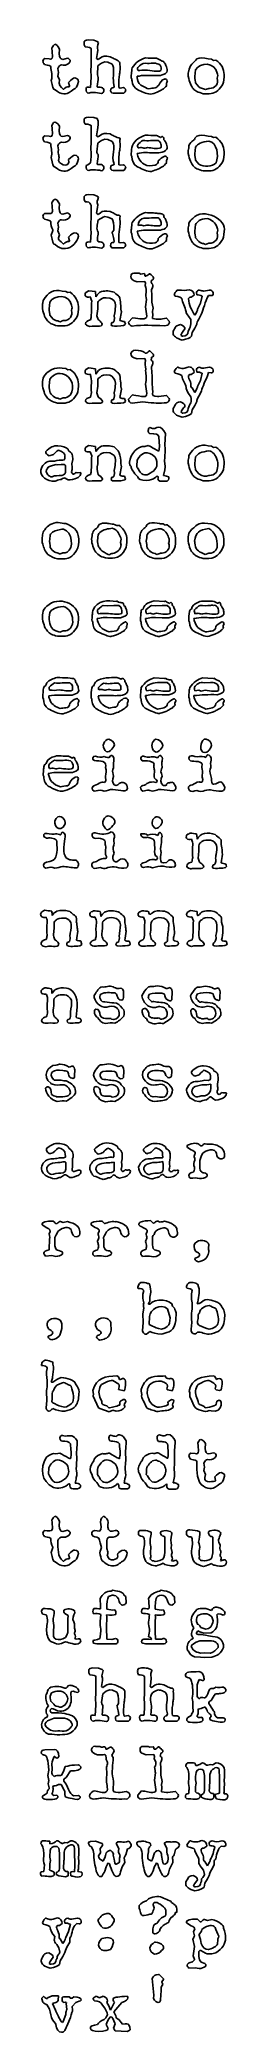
# Model space of a CAD drawing. Extents: x 1 to 11, y 10 to 119.
import ezdxf

# ---------------------------------------------------------------- set-up
doc = ezdxf.new("R2010")
doc.units = 0
doc.layers.add('Letters', color=7, linetype='CONTINUOUS')

msp = doc.modelspace()

# ---------------------------------------------------------------- linework, layer by layer
at = {"layer": 'Letters', "color": 7}
for p, q in [((3.501801, 118.906757), (3.825419, 118.888667)), ((3.501801, 118.906757), (3.501801, 118.906757)), ((1.13586, 117.881632), (1.375056, 117.859521)), ((1.53787, 118.277612), (1.51576, 118.450476)), ((1.553951, 117.984144), (1.53787, 118.277612)), ((1.678574, 118.663541), (1.678574, 118.663541)), ((1.93988, 118.402235), (1.91777, 118.142938)), ((2.112745, 117.839421), (2.374051, 117.903742)), ((3.294766, 118.633391), (3.294766, 118.808265)), ((3.347027, 118.518817), (3.294766, 118.633391)), ((3.676675, 117.976104), (3.668635, 118.414295)), ((3.674665, 117.463541), (3.676675, 117.845451)), ((3.676675, 117.845451), (3.676675, 117.976104)), ((3.825419, 118.888667), (4.012354, 118.824345)), ((4.030444, 118.207259), (3.976173, 117.889672)), ((3.976173, 117.889672), (4.062605, 117.823341)), ((4.012354, 118.824345), (4.076675, 118.760024)), ((4.040495, 118.337913), (4.030444, 118.207259)), ((4.062605, 117.823341), (4.187228, 117.915803)), ((5.001299, 117.841431), (5.107831, 117.789169)), ((6.652048, 117.917226), (6.652048, 117.917225)), ((10.090411, 117.867562), (10.281366, 117.851481)), ((10.090411, 117.867562), (10.090411, 117.867562)), ((10.281366, 117.851481), (10.389908, 117.781129)), ((1.851438, 117.330246), (1.873549, 117.121833)), ((1.873549, 117.121833), (1.851438, 116.926857)), ((1.851438, 116.926857), (1.93988, 116.709772)), ((2.134855, 117.513793), (2.048423, 117.533893)), ((3.640494, 116.305752), (3.674665, 116.854496)), ((3.654565, 117.268566), (3.674665, 117.463541)), ((3.674665, 116.854496), (3.654565, 117.268566)), ((4.056575, 116.852486), (4.056575, 116.830375)), ((4.581198, 117.676606), (4.430444, 117.700727)), ((4.820394, 117.574094), (4.581198, 117.676606)), ((4.885744, 116.760257), (4.905564, 117.003006)), ((5.224414, 117.039421), (5.216374, 116.834395)), ((5.246525, 117.103742), (5.224414, 117.039421)), ((5.270645, 117.361028), (5.246525, 117.103742)), ((5.248535, 117.642435), (5.270645, 117.361028)), ((7.107105, 117.631982), (7.107105, 117.631982)), ((9.000964, 116.912787), (9.000964, 116.999219)), ((9.011014, 117.174094), (9.031114, 117.196204)), ((9.031114, 117.196204), (9.031114, 117.216305)), ((9.411014, 117.262536), (9.362773, 116.900727)), ((10.389908, 117.781129), (10.520562, 117.801229)), ((10.586893, 116.794194), (10.586893, 116.816305)), ((10.972823, 117.013289), (10.972823, 116.882636)), ((2.134855, 116.211279), (2.177066, 116.211279)), ((2.265508, 115.949973), (2.177066, 115.949973)), ((2.482594, 116.384144), (2.438373, 116.579119)), ((2.460483, 116.339923), (2.482594, 116.362034)), ((2.482594, 116.362034), (2.482594, 116.384144)), ((4.012354, 116.356003), (4.012354, 116.333893)), ((4.012354, 116.333893), (4.034464, 116.311782)), ((4.034464, 116.311782), (4.175168, 116.311782)), ((5.45959, 115.984144), (4.874665, 115.984144)), ((4.910846, 116.289672), (4.932957, 116.353993)), ((5.202304, 116.289672), (5.266625, 116.267562)), ((5.266625, 116.267562), (5.4415, 116.289672)), ((5.546022, 116.068566), (5.45959, 115.984144)), ((5.570143, 116.181129), (5.546022, 116.068566)), ((9.409004, 116.587159), (9.409004, 116.544948)), ((9.409004, 116.544948), (9.583878, 116.333893)), ((10.150712, 115.958014), (9.825084, 115.958014)), ((9.839155, 116.229371), (9.949707, 116.181129)), ((9.949707, 116.181129), (10.142672, 116.251481)), ((10.142672, 116.251481), (10.166793, 116.251481)), ((3.294766, 114.403341), (3.294766, 114.578215)), ((3.501801, 114.676707), (3.825419, 114.658617)), ((3.501801, 114.676707), (3.501801, 114.676707)), ((3.825419, 114.658617), (4.012354, 114.594296)), ((1.13586, 113.651582), (1.375056, 113.629472)), ((1.53787, 114.047562), (1.51576, 114.220426)), ((1.553951, 113.754095), (1.53787, 114.047562)), ((1.93988, 114.172185), (1.91777, 113.912888)), ((1.93988, 114.172185), (1.93988, 114.172185)), ((2.112745, 113.609371), (2.374051, 113.673693)), ((3.347027, 114.288768), (3.294766, 114.403341)), ((3.676675, 113.746054), (3.668635, 114.184245)), ((3.674665, 113.233491), (3.676675, 113.615402)), ((3.676675, 113.615402), (3.676675, 113.746054)), ((4.030444, 113.977211), (3.976173, 113.659622)), ((3.976173, 113.659622), (4.062605, 113.593291)), ((4.062605, 113.593291), (4.187228, 113.685753)), ((4.581198, 113.446557), (4.430444, 113.470677)), ((4.820394, 113.344044), (4.581198, 113.446557)), ((5.001299, 113.611381), (5.107831, 113.559119)), ((6.651202, 113.686947), (6.651202, 113.686952)), ((9.368803, 113.528969), (9.479356, 113.637512)), ((10.090411, 113.637512), (10.281366, 113.621432)), ((10.090411, 113.637512), (10.090411, 113.637512)), ((10.281366, 113.621432), (10.389908, 113.551079)), ((10.389908, 113.551079), (10.520562, 113.571181)), ((1.851438, 113.108868), (1.873549, 112.891782)), ((2.134855, 113.283742), (2.048423, 113.303842)), ((3.654565, 113.038517), (3.674665, 113.233491)), ((3.674665, 112.624446), (3.654565, 113.038517)), ((4.048535, 113.249571), (3.990243, 112.77319)), ((4.056575, 112.622436), (4.056575, 112.600326)), ((5.270645, 113.130979), (5.246525, 112.873692)), ((5.248535, 113.412386), (5.270645, 113.130979)), ((7.356606, 113.402234), (7.356606, 113.402229)), ((9.000964, 112.682737), (9.000964, 112.769169)), ((9.011014, 112.944043), (9.031114, 112.966155)), ((9.031114, 112.986255), (9.045185, 113.116908)), ((9.031114, 112.966155), (9.031114, 112.986255)), ((9.411014, 113.032486), (9.362773, 112.670677)), ((9.409004, 112.357109), (9.409004, 112.314898)), ((10.972823, 112.78324), (10.972823, 112.652587)), ((2.265508, 111.719923), (2.177066, 111.719923)), ((4.012354, 112.125953), (4.012354, 112.103842)), ((4.012354, 112.103842), (4.034464, 112.081732)), ((4.034464, 112.081732), (4.175168, 112.081732)), ((5.45959, 111.754095), (4.874665, 111.754095)), ((4.910846, 112.059621), (4.932957, 112.123943)), ((5.202304, 112.059621), (5.266625, 112.037511)), ((5.266625, 112.037511), (5.4415, 112.059621)), ((5.546022, 111.838517), (5.45959, 111.754095)), ((5.570143, 111.951079), (5.546022, 111.838517)), ((9.409004, 112.314898), (9.583878, 112.103842)), ((10.150712, 111.727963), (9.825084, 111.727963)), ((1.678574, 110.190906), (1.678574, 110.190906)), ((3.294766, 110.160756), (3.294766, 110.33563)), ((3.501801, 110.434122), (3.825419, 110.416032)), ((3.501801, 110.434122), (3.501801, 110.434122)), ((3.825419, 110.416032), (4.012354, 110.35171)), ((4.012354, 110.35171), (4.076675, 110.287389)), ((1.53787, 109.804977), (1.51576, 109.977841)), ((1.553951, 109.511509), (1.53787, 109.804977)), ((1.93988, 109.9296), (1.91777, 109.670303)), ((2.112745, 109.366785), (2.374051, 109.431106)), ((3.347027, 110.046182), (3.294766, 110.160756)), ((4.030444, 109.734625), (3.976173, 109.417036)), ((3.976173, 109.417036), (4.062605, 109.350704)), ((4.040495, 109.865278), (4.030444, 109.734625)), ((4.062605, 109.350704), (4.187228, 109.443167)), ((4.581198, 109.203971), (4.430444, 109.228092)), ((4.820394, 109.101458), (4.581198, 109.203971)), ((5.001299, 109.368795), (5.107831, 109.316534)), ((5.248535, 109.1698), (5.270645, 108.888393)), ((6.652048, 109.444591), (6.652048, 109.44459)), ((7.356606, 109.159631), (7.356606, 109.159628)), ((1.483599, 108.215027), (1.570031, 108.476333)), ((1.570031, 108.476333), (1.570031, 108.498443)), ((1.851438, 108.866283), (1.873549, 108.649198)), ((1.873549, 108.649198), (1.851438, 108.454222)), ((1.851438, 108.454222), (1.93988, 108.237137)), ((1.93988, 108.237137), (1.873549, 108.064273)), ((2.134855, 109.041157), (2.048423, 109.061257)), ((2.482594, 107.911509), (2.438373, 108.106484)), ((3.640494, 107.833117), (3.674665, 108.381861)), ((4.056575, 108.379851), (4.056575, 108.35774)), ((4.816374, 108.33965), (4.922907, 108.478343)), ((5.224414, 108.566786), (5.216374, 108.36176)), ((5.246525, 108.631107), (5.224414, 108.566786)), ((5.270645, 108.888393), (5.246525, 108.631107)), ((9.000964, 108.440152), (9.000964, 108.526584)), ((9.011014, 108.701459), (9.031114, 108.723569)), ((9.031114, 108.74367), (9.045185, 108.874323)), ((9.031114, 108.723569), (9.031114, 108.74367)), ((9.411014, 108.789901), (9.362773, 108.428092)), ((9.409004, 108.114524), (9.409004, 108.072313)), ((9.409004, 108.072313), (9.583878, 107.861258)), ((10.586893, 108.321559), (10.586893, 108.34367)), ((10.972823, 108.410001), (10.972823, 108.410001)), ((2.134855, 107.738646), (2.177066, 107.738646)), ((2.265508, 107.477339), (2.177066, 107.477339)), ((2.460483, 107.867288), (2.482594, 107.889399)), ((2.482594, 107.889399), (2.482594, 107.911509)), ((5.45959, 107.511509), (4.874665, 107.511509)), ((4.910846, 107.817037), (4.932957, 107.881359)), ((5.202304, 107.817037), (5.266625, 107.794926)), ((5.266625, 107.794926), (5.4415, 107.817037)), ((5.546022, 107.595931), (5.45959, 107.511509)), ((5.570143, 107.708494), (5.546022, 107.595931)), ((10.150712, 107.485379), (9.825084, 107.485379)), ((9.839155, 107.756734), (9.949707, 107.708494)), ((9.949707, 107.708494), (10.142672, 107.778846)), ((10.142672, 107.778846), (10.166793, 107.778846)), ((6.014364, 106.127214), (6.303811, 106.127214)), ((6.303811, 106.127214), (6.404314, 106.078973)), ((6.404314, 106.078973), (6.585218, 106.111134)), ((6.621399, 105.992541), (6.64351, 105.97043)), ((6.64351, 105.97043), (6.66361, 105.97043)), ((6.880696, 106.101084), (6.902806, 106.101084)), ((7.103811, 105.883999), (7.103811, 105.839777)), ((2.090634, 105.15234), (2.281589, 105.136259)), ((2.090634, 105.15234), (2.090634, 105.15234)), ((2.281589, 105.136259), (2.390132, 105.065908)), ((2.390132, 105.065908), (2.520785, 105.086009)), ((3.345017, 104.887014), (3.345017, 104.887014)), ((3.385218, 105.079979), (3.552052, 105.16842)), ((3.552052, 105.16842), (3.907831, 105.122189)), ((3.706826, 104.605607), (3.626424, 104.828722)), ((3.907831, 105.122189), (3.939992, 104.836762)), ((6.613359, 105.680983), (6.201298, 105.660883)), ((6.66361, 105.58048), (6.613359, 105.680983)), ((6.64351, 105.449828), (6.66361, 105.58048)), ((6.991248, 105.236762), (7.009339, 104.911133)), ((6.995268, 105.753344), (6.995268, 105.731234)), ((7.009339, 104.911133), (7.001299, 104.545304)), ((8.279691, 104.878973), (8.235469, 104.967416)), ((8.410344, 105.204601), (8.432454, 105.204601)), ((9.083711, 104.814652), (9.017379, 104.75033)), ((9.0616, 105.226712), (9.0616, 105.226712)), ((9.170143, 104.814652), (9.083711, 104.814652)), ((9.320897, 104.923193), (9.170143, 104.814652)), ((9.47366, 104.945304), (9.45155, 105.075959)), ((9.668635, 104.489023), (9.769138, 104.880983)), ((9.85356, 105.15435), (10.147027, 105.204601)), ((10.25356, 104.905103), (10.120897, 104.917163)), ((10.147027, 105.204601), (10.169138, 105.204601)), ((1.001187, 104.197567), (1.001187, 104.283998)), ((1.011237, 104.458873), (1.031337, 104.480982)), ((1.031337, 104.501083), (1.045408, 104.631738)), ((1.031337, 104.480982), (1.031337, 104.501083)), ((1.411237, 104.547314), (1.362996, 104.185506)), ((1.409227, 103.871938), (1.409227, 103.829727)), ((1.409227, 103.829727), (1.584101, 103.618671)), ((2.587116, 104.078973), (2.587116, 104.101083)), ((2.973046, 104.298068), (2.973046, 104.167416)), ((4.032454, 104.171436), (3.990243, 103.803597)), ((3.990243, 103.803597), (4.060595, 103.590531)), ((4.032454, 104.474952), (4.032454, 104.171436)), ((4.922907, 103.473948), (4.959087, 103.644802)), ((4.945017, 103.799577), (4.969138, 103.968421)), ((4.959087, 103.666912), (4.945017, 103.799577)), ((4.959087, 103.644802), (4.959087, 103.666912)), ((5.011349, 104.34229), (5.011349, 104.386511)), ((5.334967, 104.016662), (5.254565, 103.5443)), ((5.314866, 104.060882), (5.334967, 104.038772)), ((5.334967, 104.038772), (5.334967, 104.016662)), ((5.730947, 103.451837), (5.937982, 103.691033)), ((6.66361, 104.286008), (6.707831, 104.690028)), ((6.729942, 103.777466), (6.66361, 104.286008)), ((7.001299, 104.545304), (7.081701, 104.211637)), ((7.05959, 103.886008), (7.037479, 103.648822)), ((7.037479, 103.648822), (7.05959, 103.648822)), ((7.795268, 103.660882), (7.815369, 103.660882)), ((7.815369, 103.660882), (7.958082, 103.502089)), ((9.142002, 103.594551), (9.019389, 103.773446)), ((9.517882, 104.163396), (9.668635, 104.489023)), ((9.734967, 103.902089), (9.582203, 103.620681)), ((2.150936, 103.242792), (1.825307, 103.242792)), ((2.142895, 103.53626), (2.167016, 103.53626)), ((3.728937, 103.236762), (3.598283, 103.214651)), ((4.140997, 103.236762), (3.728937, 103.236762)), ((4.766123, 103.317164), (4.814364, 103.429727)), ((4.814364, 103.429727), (4.880695, 103.429727)), ((4.880695, 103.429727), (4.922907, 103.473948)), ((5.501801, 103.490028), (5.552052, 103.343296)), ((7.958082, 103.502089), (7.980193, 103.435757)), ((8.171148, 102.860882), (8.171148, 102.905104)), ((8.605319, 102.73224), (8.66964, 102.688019)), ((8.66964, 102.688019), (8.713861, 102.688019)), ((9.212354, 102.882993), (9.180193, 102.675958)), ((9.365118, 103.122189), (9.212354, 102.882993)), ((9.47165, 103.339274), (9.365118, 103.122189)), ((6.613359, 101.453621), (6.201298, 101.433521)), ((6.66361, 101.353119), (6.613359, 101.453621)), ((6.621399, 101.76518), (6.64351, 101.743069)), ((6.621399, 101.76518), (6.621399, 101.76518)), ((6.64351, 101.743069), (6.66361, 101.743069)), ((6.880696, 101.873722), (6.902806, 101.873722)), ((6.995268, 101.503872), (6.973158, 101.37523)), ((6.995268, 101.525983), (6.995268, 101.503872)), ((7.103811, 101.656637), (7.103811, 101.612416)), ((1.031337, 100.273722), (1.045408, 100.404376)), ((2.090634, 100.924979), (2.281589, 100.908898)), ((2.090634, 100.924979), (2.090634, 100.924979)), ((2.281589, 100.908898), (2.390132, 100.838546)), ((2.390132, 100.838546), (2.520785, 100.858647)), ((3.345017, 100.659652), (3.345017, 100.659652)), ((3.385218, 100.852617), (3.552052, 100.941059)), ((3.552052, 100.941059), (3.907831, 100.894828)), ((3.907831, 100.894828), (3.939992, 100.6094)), ((6.64351, 101.222466), (6.66361, 101.353119)), ((6.991248, 101.0094), (7.009339, 100.683772)), ((8.279691, 100.651611), (8.235469, 100.740054)), ((8.410344, 100.97724), (8.432454, 100.97724)), ((9.083711, 100.58729), (9.017379, 100.522969)), ((9.017379, 100.522969), (9.017379, 100.478748)), ((9.0616, 100.99935), (9.0616, 100.99935)), ((9.170143, 100.58729), (9.083711, 100.58729)), ((9.320897, 100.695832), (9.170143, 100.58729)), ((9.47366, 100.717943), (9.45155, 100.848597)), ((9.668635, 100.261662), (9.769138, 100.653621)), ((9.85356, 100.926989), (10.147027, 100.97724)), ((10.25356, 100.677742), (10.120897, 100.689802)), ((10.147027, 100.97724), (10.169138, 100.97724)), ((1.001187, 99.970204), (1.001187, 100.056637)), ((1.011237, 100.231511), (1.031337, 100.253621)), ((1.031337, 100.253621), (1.031337, 100.273722)), ((1.411237, 100.319953), (1.362996, 99.958143)), ((1.839378, 99.286787), (1.949931, 99.238547)), ((1.949931, 99.238547), (2.142895, 99.308898)), ((2.142895, 99.308898), (2.167016, 99.308898)), ((2.973046, 100.070707), (2.973046, 99.940053)), ((3.644515, 99.351109), (3.690746, 99.590304)), ((4.032454, 99.944073), (3.990243, 99.576234)), ((3.990243, 99.576234), (4.060595, 99.363169)), ((4.032454, 100.247591), (4.032454, 99.944073)), ((4.060595, 99.363169), (4.060595, 99.341059)), ((4.060595, 99.341059), (4.207329, 99.246587)), ((4.922907, 99.246587), (4.959087, 99.417441)), ((4.945017, 99.572214), (4.969138, 99.741059)), ((4.959087, 99.439551), (4.945017, 99.572214)), ((4.959087, 99.417441), (4.959087, 99.439551)), ((5.334967, 99.7893), (5.254565, 99.316938)), ((5.314866, 99.833521), (5.334967, 99.81141)), ((5.334967, 99.81141), (5.334967, 99.7893)), ((5.730947, 99.224476), (5.937982, 99.463672)), ((6.446525, 99.37724), (6.555067, 99.37724)), ((6.729942, 99.550103), (6.66361, 100.058647)), ((7.314866, 99.37724), (7.381198, 99.37724)), ((7.381198, 99.37724), (7.795268, 99.433521)), ((7.795268, 99.433521), (7.815369, 99.433521)), ((7.815369, 99.433521), (7.958082, 99.274728)), ((7.958082, 99.274728), (7.980193, 99.208396)), ((9.142002, 99.367189), (9.019389, 99.546083)), ((9.127932, 100.18528), (9.148032, 100.098848)), ((9.148032, 100.098848), (9.148032, 99.936033)), ((9.212354, 99.849601), (9.361098, 99.604376)), ((9.517882, 99.936033), (9.668635, 100.261662)), ((9.734967, 99.674728), (9.582203, 99.39332)), ((2.150936, 99.015431), (1.825307, 99.015431)), ((3.728937, 99.009401), (3.598283, 98.98729)), ((4.140997, 99.009401), (3.728937, 99.009401)), ((4.207329, 99.246587), (4.293761, 99.115933)), ((4.293761, 99.115933), (4.293761, 99.093822)), ((4.766123, 99.089802), (4.814364, 99.202366)), ((4.814364, 99.202366), (4.880695, 99.202366)), ((4.880695, 99.202366), (4.922907, 99.246587)), ((5.501801, 99.262667), (5.552052, 99.115933)), ((6.506826, 99.081762), (5.925922, 99.009401)), ((8.171148, 98.633521), (8.171148, 98.677742)), ((8.66964, 98.460657), (8.713861, 98.460657)), ((9.212354, 98.655631), (9.180193, 98.448596)), ((9.365118, 98.894827), (9.212354, 98.655631)), ((9.47165, 99.111912), (9.365118, 98.894827)), ((6.808334, 97.504717), (6.808334, 97.526828)), ((7.431449, 96.638386), (7.389238, 97.177079)), ((7.393258, 97.699692), (7.393258, 97.699692)), ((7.763108, 97.351953), (7.718886, 96.724818)), ((1.610232, 96.198186), (1.369026, 96.121803)), ((1.851438, 96.686627), (1.851438, 96.686627)), ((2.237368, 96.125823), (2.239378, 96.145923)), ((2.406212, 96.491652), (2.424302, 96.39919)), ((3.345017, 96.413261), (3.345017, 96.413261)), ((3.385218, 96.606226), (3.552052, 96.694667)), ((3.552052, 96.694667), (3.907831, 96.648436)), ((3.706826, 96.131853), (3.626424, 96.354969)), ((3.907831, 96.648436), (3.939992, 96.363009)), ((4.032454, 96.001199), (4.032454, 95.697682)), ((6.625419, 96.650446), (6.800293, 96.692657)), ((7.037479, 96.562004), (7.385218, 96.38512)), ((7.385218, 96.38512), (7.431449, 96.638386)), ((7.718886, 96.724818), (7.732957, 96.519792)), ((9.011014, 95.98512), (9.031114, 96.007229)), ((9.031114, 96.02733), (9.045185, 96.157984)), ((9.031114, 96.007229), (9.031114, 96.02733)), ((9.411014, 96.073561), (9.362773, 95.711752)), ((10.090411, 96.678587), (10.281366, 96.662506)), ((10.090411, 96.678587), (10.090411, 96.678587)), ((10.281366, 96.662506), (10.389908, 96.592154)), ((10.389908, 96.592154), (10.520562, 96.612256)), ((0.918775, 95.339893), (0.922795, 95.404214)), ((1.272543, 95.444416), (1.272543, 95.444416)), ((1.445408, 94.988134), (1.53184, 94.984114)), ((1.803197, 95.645421), (1.758976, 95.647431)), ((1.781086, 95.044416), (1.92782, 95.052456)), ((2.034353, 95.649441), (1.803197, 95.645421)), ((2.259478, 95.21125), (2.261488, 95.23336)), ((2.637368, 95.390144), (2.589127, 95.261501)), ((2.613247, 95.685622), (2.611237, 95.641401)), ((2.663498, 95.930848), (2.613247, 95.685622)), ((2.912745, 95.20321), (3.085609, 95.21527)), ((3.085609, 95.21527), (3.107719, 95.193159)), ((3.107719, 95.193159), (3.105709, 95.171049)), ((4.060595, 95.116778), (4.060595, 95.094668)), ((4.060595, 95.094668), (4.207329, 95.000194)), ((4.207329, 95.000194), (4.293761, 94.869542)), ((4.766123, 94.843411), (4.814364, 94.955973)), ((4.814364, 94.955973), (4.880695, 94.955973)), ((4.880695, 94.955973), (4.922907, 95.000194)), ((4.922907, 95.000194), (4.959087, 95.171049)), ((4.945017, 95.325823), (4.969138, 95.494668)), ((4.959087, 95.193159), (4.945017, 95.325823)), ((4.959087, 95.171049), (4.959087, 95.193159)), ((5.011349, 95.868537), (5.011349, 95.912758)), ((5.334967, 95.542909), (5.254565, 95.070547)), ((5.314866, 95.587129), (5.334967, 95.565018)), ((5.334967, 95.565018), (5.334967, 95.542909)), ((5.501801, 95.016274), (5.552052, 94.869542)), ((6.193258, 95.888637), (6.175168, 95.575069)), ((6.175168, 95.575069), (6.175168, 95.516778)), ((6.175168, 95.516778), (6.213359, 95.478587)), ((6.193258, 95.888637), (6.193258, 95.888637)), ((6.213359, 95.478587), (6.291751, 95.359993)), ((6.291751, 95.359993), (6.291751, 95.341903)), ((6.605319, 95.086627), (6.681701, 95.086627)), ((7.294766, 95.036376), (7.226424, 94.955973)), ((7.710846, 95.368033), (7.640495, 95.046426)), ((7.696776, 95.884617), (7.696776, 95.862507)), ((7.696776, 95.862507), (7.732957, 95.542909)), ((7.732957, 95.520798), (7.710846, 95.368033)), ((7.732957, 95.542909), (7.732957, 95.520798)), ((9.000964, 95.723813), (9.000964, 95.810244)), ((9.409004, 95.398184), (9.409004, 95.355973)), ((9.409004, 95.355973), (9.583878, 95.144918)), ((10.142672, 95.062507), (10.166793, 95.062507)), ((10.972823, 95.824314), (10.972823, 95.693662)), ((2.024302, 94.83135), (1.982091, 94.833361)), ((3.728937, 94.763009), (3.598283, 94.740898)), ((4.140997, 94.763009), (3.728937, 94.763009)), ((4.293761, 94.869542), (4.293761, 94.847431)), ((7.83949, 94.746928), (7.730947, 94.746928)), ((10.150712, 94.769039), (9.825084, 94.769039)), ((1.129069, 92.080444), (1.129069, 92.080444)), ((2.148223, 92.119831), (2.148223, 92.119831)), ((4.406888, 92.448127), (4.406888, 92.448127)), ((4.836488, 92.162819), (4.836488, 92.162819)), ((7.425866, 92.420778), (7.425866, 92.420778)), ((9.002974, 91.72731), (9.023074, 91.74942)), ((9.023074, 91.769521), (9.037144, 91.900174)), ((9.023074, 91.74942), (9.023074, 91.769521)), ((10.082371, 92.420778), (10.082371, 92.420778)), ((6.698228, 91.453942), (6.698228, 91.453942)), ((8.992923, 91.466003), (8.992923, 91.552436)), ((9.354732, 91.453942), (9.354732, 91.453942)), ((9.941667, 90.734346), (10.134632, 90.804697)), ((10.134632, 90.804697), (10.158753, 90.804697)), ((10.964783, 91.566506), (10.964783, 91.435852)), ((10.142672, 90.51123), (9.817044, 90.51123)), ((1.001187, 87.203774), (1.001187, 87.290206)), ((1.011237, 87.465081), (1.031337, 87.48719)), ((1.031337, 87.507291), (1.045408, 87.637946)), ((1.031337, 87.48719), (1.031337, 87.507291)), ((2.973046, 87.304276), (2.973046, 87.173623)), ((2.973046, 87.304276), (2.973046, 87.304276)), ((3.770366, 87.641966), (3.770366, 87.666086)), ((3.770366, 87.641966), (3.770366, 87.641966)), ((4.059813, 87.48719), (4.059813, 87.48719)), ((4.554286, 87.276136), (4.32916, 87.274126)), ((4.566346, 87.921361), (4.3372, 87.945482)), ((4.908054, 87.266084), (4.554286, 87.276136)), ((4.912075, 87.945482), (4.566346, 87.921361)), ((5.253783, 87.270106), (4.908054, 87.266084)), ((5.189462, 87.945482), (4.912075, 87.945482)), ((4.958306, 87.463071), (5.211572, 87.463071)), ((5.306044, 87.84096), (5.189462, 87.945482)), ((5.277904, 87.270106), (5.253783, 87.270106)), ((5.350266, 87.501261), (5.360316, 87.515331)), ((5.360316, 87.515331), (5.360316, 87.587693)), ((5.553281, 87.8289), (5.619612, 87.704276)), ((5.619612, 87.704276), (5.647753, 87.503271)), ((6.426871, 87.641966), (6.426871, 87.666086)), ((6.426871, 87.641966), (6.426871, 87.641966)), ((6.716318, 87.48719), (6.923353, 87.511311)), ((6.716318, 87.48719), (6.716318, 87.48719)), ((6.923353, 87.511311), (7.062047, 87.463071)), ((7.21079, 87.276136), (6.985665, 87.274126)), ((7.222851, 87.921361), (6.993705, 87.945482)), ((7.062047, 87.463071), (7.269082, 87.511311)), ((7.138429, 88.186688), (7.709283, 88.162568)), ((7.564559, 87.266084), (7.21079, 87.276136)), ((7.568579, 87.945482), (7.222851, 87.921361)), ((7.269082, 87.511311), (7.614811, 87.463071)), ((7.910288, 87.270106), (7.564559, 87.266084)), ((7.845966, 87.945482), (7.568579, 87.945482)), ((7.614811, 87.463071), (7.868077, 87.463071)), ((7.962549, 87.84096), (7.845966, 87.945482)), ((7.934409, 87.270106), (7.910288, 87.270106)), ((7.97461, 88.052016), (8.053001, 88.120357)), ((8.00677, 87.501261), (8.016821, 87.515331)), ((8.016821, 87.515331), (8.016821, 87.587693)), ((8.053001, 88.120357), (8.125363, 88.047996)), ((8.209785, 87.8289), (8.276117, 87.704276)), ((8.276117, 87.704276), (8.304258, 87.503271)), ((9.810186, 88.182502), (9.810186, 88.182502)), ((10.330911, 87.946543), (10.330911, 87.946543)), ((1.584101, 86.624879), (1.584101, 86.624879)), ((2.150936, 86.249), (1.825307, 86.249)), ((1.839378, 86.520357), (1.949931, 86.472116)), ((1.949931, 86.472116), (2.142895, 86.542468)), ((2.142895, 86.542468), (2.167016, 86.542468)), ((3.999512, 87.221864), (3.999512, 87.197744)), ((5.561321, 87.03493), (5.585441, 87.03493)), ((5.585441, 87.03493), (5.657803, 86.962568)), ((6.656017, 87.221864), (6.656017, 87.197744)), ((8.217826, 87.03493), (8.241946, 87.03493)), ((8.241946, 87.03493), (8.314308, 86.962568)), ((8.282147, 86.715331), (8.282147, 86.695231)), ((8.314308, 86.962568), (8.314308, 86.914327)), ((1.797906, 83.990218), (1.797906, 83.990219)), ((2.502335, 83.705747), (2.502335, 83.705747)), ((4.506185, 83.983516), (4.506185, 83.983516)), ((5.170578, 83.678367), (5.170578, 83.678367)), ((6.426871, 83.42418), (6.426871, 83.4483)), ((6.426871, 83.42418), (6.426871, 83.42418)), ((6.656017, 83.004079), (6.656017, 82.979959)), ((6.716318, 83.269406), (6.923353, 83.293527)), ((6.716318, 83.269406), (6.716318, 83.269406)), ((6.923353, 83.293527), (7.062047, 83.245286)), ((7.21079, 83.058351), (6.985665, 83.056341)), ((7.062047, 83.245286), (7.269082, 83.293527)), ((7.138429, 83.968903), (7.709283, 83.944783)), ((7.564559, 83.0483), (7.21079, 83.058351)), ((7.269082, 83.293527), (7.614811, 83.245286)), ((7.910288, 83.052321), (7.564559, 83.0483)), ((7.845966, 83.727698), (7.568579, 83.727698)), ((7.614811, 83.245286), (7.868077, 83.245286)), ((7.962549, 83.623174), (7.845966, 83.727698)), ((7.934409, 83.052321), (7.910288, 83.052321)), ((8.00677, 83.283477), (8.016821, 83.297547)), ((8.016821, 83.297547), (8.016821, 83.369908)), ((8.209785, 83.611114), (8.276117, 83.486491)), ((8.276117, 83.486491), (8.304258, 83.285487)), ((9.083376, 83.42418), (9.083376, 83.4483)), ((9.083376, 83.42418), (9.083376, 83.42418)), ((9.312521, 83.004079), (9.312521, 82.979959)), ((9.372823, 83.269406), (9.579858, 83.293527)), ((9.372823, 83.269406), (9.372823, 83.269406)), ((9.579858, 83.293527), (9.718552, 83.245286)), ((9.718552, 83.245286), (9.925587, 83.293527)), ((9.794933, 83.968903), (10.365788, 83.944783)), ((10.225084, 83.727698), (9.879356, 83.703577)), ((9.925587, 83.293527), (10.271315, 83.245286)), ((10.271315, 83.245286), (10.524582, 83.245286)), ((10.590913, 83.052321), (10.566793, 83.052321)), ((10.663275, 83.283477), (10.673325, 83.297547)), ((10.673325, 83.297547), (10.673325, 83.369908)), ((10.932622, 83.486491), (10.960763, 83.285487)), ((8.217826, 82.817144), (8.241946, 82.817144)), ((8.241946, 82.817144), (8.314308, 82.744782)), ((8.282147, 82.497547), (8.282147, 82.477447)), ((8.314308, 82.744782), (8.314308, 82.696542)), ((10.87433, 82.817144), (10.898451, 82.817144)), ((10.898451, 82.817144), (10.970813, 82.744782)), ((10.938652, 82.497547), (10.938652, 82.477447)), ((10.970813, 82.744782), (10.970813, 82.696542)), ((4.648758, 80.621247), (4.648758, 80.621247)), ((4.781421, 79.738834), (4.781421, 79.738834)), ((7.140981, 79.650234), (7.329383, 79.588081)), ((7.437926, 79.738834), (7.437926, 79.738834)), ((7.615533, 80.278564), (7.615533, 80.278564)), ((9.73751, 79.992258), (9.73751, 79.992258)), ((10.079304, 79.756484), (10.079305, 79.756484)), ((1.091639, 79.161951), (1.091639, 79.161951)), ((1.381086, 79.007176), (1.381086, 79.007176)), ((7.527623, 78.741394), (7.568579, 78.589086)), ((7.553471, 79.244017), (7.568579, 79.065468)), ((6.764559, 77.829287), (6.505263, 77.764966)), ((7.076728, 78.28362), (7.220841, 78.241348)), ((4.60146, 76.424279), (4.60146, 76.424279)), ((7.247824, 76.370636), (7.247824, 76.370636)), ((2.102694, 75.521049), (2.102694, 75.521049)), ((2.239564, 75.982749), (2.239564, 75.982749)), ((4.765995, 75.537327), (4.765995, 75.537327)), ((7.431805, 75.52755), (7.420034, 75.508018)), ((8.902471, 75.195419), (8.902471, 75.195422)), ((1.129701, 71.248361), (1.1297, 71.248361)), ((3.802743, 71.220783), (3.802743, 71.220783)), ((6.471343, 71.222739), (6.471343, 71.222739)), ((8.924693, 70.947557), (8.924693, 70.947557)), ((8.964894, 71.140522), (9.131728, 71.228963)), ((9.131728, 71.228963), (9.487507, 71.182732)), ((10.79605, 70.909366), (10.838261, 70.843034)), ((9.286502, 70.66615), (9.2061, 70.889266)), ((10.538764, 69.727456), (10.524693, 69.86012)), ((10.838261, 70.778712), (10.828211, 70.597808)), ((10.838261, 70.843034), (10.838261, 70.778712)), ((9.308613, 69.297306), (9.17796, 69.275194)), ((9.720673, 69.297306), (9.308613, 69.297306)), ((9.640271, 69.651074), (9.640271, 69.628964)), ((9.640271, 69.628964), (9.787005, 69.534491)), ((9.787005, 69.534491), (9.873437, 69.403839)), ((9.873437, 69.403839), (9.873437, 69.381728)), ((10.538764, 69.705346), (10.538764, 69.727456)), ((11.081477, 69.550571), (11.131729, 69.403839)), ((1.135318, 67.005142), (1.135318, 67.005142)), ((4.65289, 67.089001), (4.65289, 67.089001)), ((7.292108, 67.110801), (7.292108, 67.110801)), ((9.940525, 67.089099), (9.940525, 67.089099)), ((1.730947, 62.777608), (1.753057, 62.777608)), ((1.974163, 62.817809), (1.974163, 62.817809)), ((2.422404, 62.293186), (2.390243, 62.407759)), ((2.474665, 62.665044), (2.66964, 62.729367)), ((2.778183, 62.512281), (2.756072, 62.208764)), ((2.756072, 62.208764), (2.756072, 62.122331)), ((4.635603, 62.839608), (4.635603, 62.839608)), ((7.327249, 62.822477), (7.327249, 62.822477)), ((9.60007, 62.240924), (9.358864, 62.164543)), ((9.841276, 62.729367), (9.841276, 62.729367)), ((10.227206, 62.168563), (10.229216, 62.188663)), ((10.39605, 62.534392), (10.414141, 62.44193)), ((1.172153, 61.515297), (1.258585, 61.579619)), ((1.258585, 61.579619), (1.322906, 61.579619)), ((1.497781, 61.167557), (1.628434, 61.081126)), ((1.606324, 61.991679), (1.648535, 61.949468)), ((1.648535, 61.949468), (1.714866, 61.949468)), ((2.800293, 61.448964), (2.822404, 61.318312)), ((8.908613, 61.382632), (8.912633, 61.446954)), ((9.262382, 61.487156), (9.262382, 61.487156)), ((9.793035, 61.688161), (9.748814, 61.690171)), ((10.024191, 61.692181), (9.793035, 61.688161)), ((10.241276, 61.730372), (10.024191, 61.692181)), ((10.603085, 61.728362), (10.601075, 61.684141)), ((10.653337, 61.973588), (10.603085, 61.728362)), ((10.838261, 61.27007), (10.902583, 61.24595)), ((10.902583, 61.24595), (11.075447, 61.25801)), ((11.075447, 61.25801), (11.097558, 61.235899)), ((11.097558, 61.235899), (11.095548, 61.213789)), ((1.628434, 61.081126), (1.757077, 61.059014)), ((1.757077, 61.059014), (1.757077, 61.036904)), ((1.757077, 61.036904), (1.779188, 61.036904)), ((2.082705, 60.819819), (1.801298, 60.777608)), ((2.191248, 60.819819), (2.082705, 60.819819)), ((2.299791, 60.799718), (2.191248, 60.819819)), ((9.435246, 61.030874), (9.521678, 61.026854)), ((9.684492, 60.781628), (9.57595, 60.787658)), ((10.014141, 60.87409), (9.97193, 60.876101)), ((1.87366, 58.486169), (1.87366, 58.486169)), ((4.508825, 58.50876), (4.508825, 58.50876)), ((7.154609, 58.486864), (7.154609, 58.486864)), ((9.374435, 58.489934), (9.374435, 58.489934)), ((1.294766, 57.243957), (1.294766, 57.243957)), ((4.933777, 57.461626), (4.935097, 57.450728)), ((4.935097, 57.450728), (4.935535, 57.44711)), ((4.935535, 57.44711), (4.935535, 57.44711)), ((7.611966, 57.45696), (7.611966, 57.45696)), ((0.987451, 54.017917), (0.987451, 54.082239)), ((1.248758, 53.865153), (0.987451, 54.017917)), ((1.986446, 54.212892), (2.1372, 54.146561)), ((2.1372, 54.146561), (2.376396, 54.212892)), ((2.679914, 53.459123), (2.679914, 53.459123)), ((4.252588, 54.23409), (4.252588, 54.23409)), ((6.93853, 54.257247), (6.929053, 54.256969)), ((6.929053, 54.256969), (6.929054, 54.256968)), ((2.103029, 52.510379), (2.103029, 52.423948)), ((9.357077, 52.661133), (9.343007, 52.709374)), ((9.419389, 52.572691), (9.357077, 52.661133)), ((9.46964, 53.101333), (9.560093, 53.147566)), ((9.560093, 53.147566), (9.560093, 53.147566)), ((10.132957, 52.95259), (10.106826, 52.751586)), ((10.128937, 52.968671), (10.132957, 52.95259)), ((1.520115, 52.339526), (1.174386, 52.319424)), ((1.7372, 52.297313), (1.520115, 52.339526)), ((9.749037, 52.052088), (9.636474, 52.017918)), ((6.237926, 50.572028), (6.237926, 50.616249)), ((6.260037, 50.549917), (6.237926, 50.572028)), ((6.475112, 50.877554), (6.605765, 50.877554)), ((6.475112, 50.877554), (6.475112, 50.877554)), ((6.517323, 50.236348), (6.559534, 50.439363)), ((6.517323, 50.115746), (6.517323, 50.236348)), ((6.953504, 50.340871), (6.903253, 50.075544)), ((9.139657, 50.877554), (9.139657, 50.877554)), ((6.511293, 49.146901), (6.565564, 49.456449)), ((6.533404, 48.67655), (6.511293, 49.146901)), ((6.824861, 49.681574), (6.889182, 49.681574)), ((6.903253, 50.075544), (6.889182, 49.834338)), ((8.00476, 48.927806), (7.874107, 49.434339)), ((8.300238, 49.313736), (8.344459, 49.205192)), ((1.501689, 48.879566), (1.501689, 48.879566)), ((4.338749, 48.927081), (4.338749, 48.927081)), ((6.495213, 48.222279), (6.533404, 48.67655)), ((6.716318, 48.049414), (6.625866, 48.049414)), ((6.895213, 48.192128), (6.716318, 48.049414)), ((6.875112, 49.010218), (6.850991, 48.565997)), ((6.850991, 48.565997), (7.049986, 48.483586)), ((6.875112, 49.010218), (6.875112, 49.010218)), ((7.98265, 48.644389), (8.00476, 48.927806)), ((9.539657, 49.050419), (9.539657, 49.050419)), ((1.207101, 46.611496), (1.207101, 46.611496)), ((2.164142, 45.386406), (2.164142, 45.386406)), ((3.804649, 44.757797), (3.760427, 44.962821)), ((3.782538, 44.667343), (3.804649, 44.757797)), ((4.867965, 45.505534), (4.777513, 45.505534)), ((5.189573, 45.30855), (4.867965, 45.505534)), ((5.093091, 45.754781), (5.093091, 45.754781)), ((5.47902, 44.944731), (5.177513, 45.005032)), ((5.229774, 45.549756), (5.273995, 45.549756)), ((5.432789, 45.618098), (5.4549, 45.618098)), ((7.741555, 45.754781), (7.741555, 45.754781)), ((10.364709, 45.75396), (10.364709, 45.75396)), ((3.782538, 44.645233), (3.782538, 44.667343)), ((4.076005, 44.012068), (3.782538, 44.645233)), ((4.144347, 43.965836), (4.076005, 44.012068)), ((4.66495, 43.786941), (4.144347, 43.965836)), ((4.154397, 44.592971), (4.25691, 44.351767)), ((4.25691, 44.351767), (4.25691, 44.261313)), ((4.528267, 44.124631), (4.640829, 44.012068)), ((4.640829, 44.012068), (4.687061, 44.012068)), ((4.867965, 43.875384), (4.66495, 43.786941)), ((5.04887, 43.831163), (4.867965, 43.875384)), ((5.159422, 44.130661), (5.181533, 44.15277)), ((5.181533, 44.15277), (5.249875, 44.15277)), ((5.249875, 44.15277), (5.241835, 44.285434)), ((5.398618, 44.432168), (5.420729, 44.456289)), ((5.420729, 44.456289), (5.511181, 44.456289)), ((7.881928, 42.553817), (7.881928, 42.553817)), ((2.905572, 42.205739), (2.905572, 42.205739)), ((5.233683, 42.532076), (5.233683, 42.532083)), ((9.151717, 41.525048), (9.390913, 41.502938)), ((9.553727, 41.921028), (9.531617, 42.093892)), ((9.569808, 41.627561), (9.553727, 41.921028)), ((9.955737, 42.045651), (9.933627, 41.786354)), ((9.955737, 42.045651), (9.955737, 42.045651)), ((10.128602, 41.482837), (10.389908, 41.547159)), ((1.346915, 40.721028), (1.346915, 40.721028)), ((4.033683, 40.721028), (4.033683, 40.721028)), ((7.19954, 41.146481), (7.19954, 41.146481)), ((9.867295, 40.982334), (9.889406, 40.765249)), ((9.889406, 40.765249), (9.867295, 40.570274)), ((9.867295, 40.570274), (9.955737, 40.353189)), ((10.150712, 41.157209), (10.06428, 41.17731)), ((10.281366, 39.59339), (10.192923, 39.59339)), ((10.498451, 40.02756), (10.45423, 40.222536)), ((10.47634, 39.983339), (10.498451, 40.00545)), ((10.498451, 40.00545), (10.498451, 40.02756)), ((1.678574, 38.068791), (1.678574, 38.068791)), ((1.93988, 37.807484), (1.91777, 37.548189)), ((2.112745, 37.244671), (2.374051, 37.308993)), ((4.349261, 38.068791), (4.349261, 38.068791)), ((6.38868, 37.298942), (6.583655, 37.294922)), ((6.967574, 37.20045), (6.965564, 37.091908)), ((7.484157, 37.168289), (7.486167, 37.190399)), ((7.799735, 37.288892), (7.799735, 37.288892)), ((8.107273, 37.132109), (8.107273, 37.109998)), ((9.036801, 37.320854), (9.036801, 37.320853)), ((1.483599, 36.092912), (1.570031, 36.354219)), ((1.570031, 36.354219), (1.570031, 36.376329)), ((6.545464, 36.211506), (6.595715, 36.513012)), ((6.955514, 36.39643), (6.925363, 36.070801)), ((6.925363, 36.070801), (6.943454, 35.853717)), ((7.713303, 36.314018), (7.725363, 36.900953)), ((8.085162, 36.480852), (8.061042, 36.350199)), ((8.061042, 36.350199), (8.061042, 36.328088)), ((8.061042, 36.328088), (8.121343, 36.088892)), ((2.134855, 35.616531), (2.177066, 35.616531)), ((2.265508, 35.355224), (2.177066, 35.355224)), ((2.482594, 35.789394), (2.438373, 35.98437)), ((2.460483, 35.745173), (2.482594, 35.767284)), ((2.482594, 35.767284), (2.482594, 35.789394)), ((6.943454, 35.853717), (6.919333, 35.767284)), ((7.025866, 35.634621), (7.090187, 35.632611)), ((7.713303, 35.435627), (7.624861, 35.505978)), ((8.135414, 35.719042), (8.089182, 35.654721)), ((8.153504, 35.6105), (8.318328, 35.670801)), ((4.775391, 33.973116), (4.861823, 34.017338)), ((7.526368, 34.017338), (7.526368, 34.017338)), ((2.480584, 33.006282), (2.480584, 33.006282)), ((5.468859, 33.756031), (5.577401, 33.669599)), ((5.577401, 33.669599), (5.599512, 33.32186)), ((8.24721, 33.586813), (8.264057, 33.32186)), ((9.65624, 33.028393), (9.961768, 33.028393)), ((9.961768, 33.028393), (10.287396, 32.91985)), ((10.504481, 33.094724), (10.568803, 33.094724)), ((10.504481, 33.094724), (10.504481, 33.094724)), ((4.166346, 32.300754), (4.214587, 32.698744)), ((4.166346, 31.462563), (4.210567, 31.800251)), ((4.210567, 31.800251), (4.210567, 31.888694)), ((4.536195, 32.560051), (4.514085, 31.975126)), ((4.514085, 31.975126), (4.536195, 31.34598)), ((4.520115, 32.678643), (4.536195, 32.560051)), ((7.186399, 31.754057), (7.20074, 31.34598)), ((9.493426, 32.214322), (9.493426, 32.170101)), ((9.521567, 32.638442), (9.521567, 32.638442)), ((9.64619, 31.750001), (9.527597, 31.792211)), ((9.861265, 31.671609), (9.64619, 31.750001)), ((9.692421, 31.981156), (9.965788, 31.896734)), ((10.261265, 31.689699), (9.861265, 31.671609)), ((10.377848, 32.344976), (10.299456, 32.562061)), ((10.576843, 32.670603), (10.594933, 32.594222)), ((10.594933, 32.594222), (10.613024, 32.371107)), ((3.770366, 31.159046), (3.802527, 31.289699)), ((4.992477, 31.084674), (4.102024, 31.084674)), ((4.536195, 31.34598), (4.807552, 31.329901)), ((4.807552, 31.329901), (5.004537, 31.382161)), ((5.14323, 31.215327), (5.14323, 31.171106)), ((9.169808, 30.94598), (9.169808, 30.94598)), ((9.24418, 31.35804), (9.286391, 31.400251)), ((10.168803, 31.251508), (9.6482, 31.251508)), ((9.67031, 30.578141), (9.907496, 30.600252)), ((9.907496, 30.600252), (10.213024, 30.578141)), ((10.213024, 30.578141), (10.233124, 30.578141)), ((3.555291, 29.498836), (3.555291, 29.673709)), ((3.607552, 29.384261), (3.555291, 29.498836)), ((3.762326, 29.772202), (4.085944, 29.754112)), ((3.762326, 29.772202), (3.762326, 29.772202)), ((4.085944, 29.754112), (4.272879, 29.68979)), ((4.3372, 29.625468), (4.258808, 29.332001)), ((4.272879, 29.68979), (4.3372, 29.625468)), ((6.434911, 29.772202), (6.434911, 29.772202)), ((9.678351, 30.359046), (9.344682, 30.375127)), ((9.589537, 29.563004), (9.589537, 29.563004)), ((9.895436, 30.336936), (9.678351, 30.359046)), ((10.307496, 30.359046), (9.895436, 30.336936)), ((1.894303, 28.501657), (1.894303, 28.501657)), ((2.497382, 28.815588), (2.497382, 28.815588)), ((3.9372, 28.841549), (3.92916, 29.27974)), ((3.93519, 28.328986), (3.9372, 28.710896)), ((3.9372, 28.710896), (3.9372, 28.841549)), ((4.290969, 29.072704), (4.236698, 28.755116)), ((4.236698, 28.755116), (4.32313, 28.688786)), ((4.258808, 29.332001), (4.301019, 29.203358)), ((4.301019, 29.203358), (4.290969, 29.072704)), ((4.32313, 28.688786), (4.447753, 28.781247)), ((4.841723, 28.542051), (4.690969, 28.566171)), ((5.080919, 28.439539), (4.841723, 28.542051)), ((3.901019, 27.171197), (3.93519, 27.71994)), ((3.91509, 28.13401), (3.93519, 28.328986)), ((3.93519, 27.71994), (3.91509, 28.13401)), ((4.30906, 28.345066), (4.250768, 27.868683)), ((4.3171, 27.71793), (4.3171, 27.69582)), ((5.076899, 27.677729), (5.183431, 27.816423)), ((5.484939, 27.904864), (5.476899, 27.69984)), ((5.507049, 27.969187), (5.484939, 27.904864)), ((5.53117, 28.226473), (5.507049, 27.969187)), ((2.087011, 27.017284), (2.087011, 27.017284)), ((4.272879, 27.221448), (4.272879, 27.199338)), ((4.272879, 27.199338), (4.294989, 27.177227)), ((4.294989, 27.177227), (4.435693, 27.177227)), ((5.720115, 26.849588), (5.13519, 26.849588)), ((5.171371, 27.155117), (5.193482, 27.219438)), ((5.462828, 27.155117), (5.52715, 27.133006)), ((5.52715, 27.133006), (5.702024, 27.155117)), ((5.806547, 26.934011), (5.720115, 26.849588)), ((5.830668, 27.046573), (5.806547, 26.934011)), ((1.12648, 25.280156), (1.647083, 25.302267)), ((3.935317, 25.4691), (4.144235, 25.4691)), ((6.511293, 25.4691), (6.80074, 25.4691)), ((6.80074, 25.4691), (6.901243, 25.420856)), ((6.80074, 25.4691), (6.80074, 25.4691)), ((6.901243, 25.420856), (7.082147, 25.453022)), ((7.118328, 25.334422), (7.140439, 25.312311)), ((7.140439, 25.312311), (7.160539, 25.312311)), ((7.377625, 25.442967), (7.399735, 25.442967)), ((7.492198, 25.095233), (7.492198, 25.073122)), ((7.60074, 25.225889), (7.60074, 25.181667)), ((1.301354, 23.8691), (1.343565, 24.174633)), ((1.51844, 24.520356), (1.53854, 24.238944)), ((1.53854, 24.238944), (1.51844, 23.999756)), ((1.669193, 24.912311), (1.647083, 24.912311)), ((2.537535, 24.130411), (2.298339, 23.760556)), ((2.754621, 24.433922), (2.971706, 24.456033)), ((3.102359, 24.347489), (3.102359, 24.283167)), ((7.110288, 25.022867), (6.698228, 25.002767)), ((7.160539, 24.922367), (7.110288, 25.022867)), ((7.140439, 24.791711), (7.160539, 24.922367)), ((7.226871, 24.618844), (7.140439, 24.791711)), ((7.160539, 23.6279), (7.20476, 24.031911)), ((7.492198, 25.073122), (7.470087, 24.944478)), ((7.488177, 24.578644), (7.506268, 24.253022)), ((7.506268, 24.253022), (7.498228, 23.887189)), ((8.971751, 24.570478), (8.971751, 24.570444)), ((1.343565, 23.6098), (1.301354, 23.8691)), ((1.321455, 23.414833), (1.343565, 23.6098)), ((1.365676, 23.197744), (1.321455, 23.414833)), ((1.365676, 23.153522), (1.365676, 23.197744)), ((1.604872, 23.306289), (1.560651, 23.217844)), ((1.560651, 23.217844), (1.582761, 23.197744)), ((2.016932, 23.392722), (1.886279, 23.392722)), ((1.972711, 23.8691), (1.994822, 23.8691)), ((2.039043, 23.370611), (2.016932, 23.392722)), ((2.169696, 23.0892), (2.039043, 23.370611)), ((6.227876, 22.793722), (6.434911, 23.032922)), ((6.943454, 22.946489), (7.051996, 22.946489)), ((7.226871, 23.119356), (7.160539, 23.6279)), ((7.498228, 23.887189), (7.57863, 23.553522)), ((7.57863, 23.553522), (7.534409, 23.380656)), ((7.534409, 23.380656), (7.556519, 23.2279)), ((7.556519, 23.2279), (7.534409, 22.990711)), ((7.534409, 22.990711), (7.556519, 22.990711)), ((7.556519, 22.990711), (7.811796, 22.946489)), ((7.811796, 22.946489), (7.878127, 22.946489)), ((7.878127, 22.946489), (8.292197, 23.002767)), ((8.292197, 23.002767), (8.312298, 23.002767)), ((8.312298, 23.002767), (8.455012, 22.843978)), ((0.995827, 22.675133), (0.995827, 22.719356)), ((1.560651, 22.5686), (1.212912, 22.5686)), ((1.51844, 22.850011), (1.626982, 22.783678)), ((1.626982, 22.783678), (1.799847, 22.805789)), ((1.799847, 22.805789), (1.844068, 22.741467)), ((1.844068, 22.741467), (1.844068, 22.675133)), ((2.71241, 22.763578), (2.971706, 22.783678)), ((7.003755, 22.651011), (6.422851, 22.578644)), ((8.455012, 22.843978), (8.477122, 22.777644)), ((0.995268, 20.2983), (1.0616, 20.2983)), ((1.381198, 20.284233), (1.381198, 20.2782)), ((1.407328, 20.276189), (1.407328, 20.139511)), ((1.771148, 20.296289), (1.85758, 20.296289)), ((1.817379, 19.990767), (1.771148, 19.990767)), ((1.895771, 19.904333), (1.817379, 19.990767)), ((1.86562, 20.288244), (1.883711, 20.288244)), ((1.937982, 19.62695), (1.895771, 19.904333)), ((2.096776, 20.1576), (2.229439, 20.205833)), ((2.229439, 20.205833), (2.358082, 20.181711)), ((2.358082, 20.181711), (2.555067, 20.296289)), ((2.754062, 19.761611), (2.754062, 19.896289)), ((2.776173, 18.933483), (2.754062, 19.761611)), ((3.52514, 20.153578), (3.52514, 20.1777)), ((3.593482, 20.008856), (3.52514, 20.153578)), ((3.635693, 20.256089), (3.909059, 20.290256)), ((3.909059, 20.290256), (4.278909, 20.155589)), ((4.190467, 19.636994), (4.081924, 19.478206)), ((4.299009, 20.043022), (4.170366, 19.884233)), ((4.170366, 19.884233), (4.190467, 19.636994)), ((4.278909, 20.155589), (4.299009, 20.131467)), ((4.299009, 20.131467), (4.299009, 20.043022)), ((5.038708, 20.1777), (5.14725, 20.244033)), ((5.189462, 19.862122), (5.038708, 20.1777)), ((5.14725, 20.244033), (5.342225, 20.242022)), ((5.167351, 19.771667), (5.189462, 19.862122)), ((5.167351, 19.725433), (5.167351, 19.771667)), ((5.667854, 19.862122), (5.581421, 19.524439)), ((5.726145, 20.284233), (5.726145, 20.284233)), ((8.495762, 19.985322), (8.495762, 19.985322)), ((8.974721, 19.970656), (8.9305, 20.0591)), ((9.105375, 20.296289), (9.127485, 20.296289)), ((9.778741, 19.906344), (9.71241, 19.842022)), ((9.71241, 19.842022), (9.71241, 19.7978)), ((9.756631, 20.3184), (9.756631, 20.3184)), ((9.865174, 19.906344), (9.778741, 19.906344)), ((10.015927, 20.014878), (9.865174, 19.906344)), ((10.168691, 20.036989), (10.146581, 20.167644)), ((10.948591, 19.996789), (10.815927, 20.008856)), ((10.842058, 20.296289), (10.864169, 20.296289)), ((0.934967, 18.597806), (1.06964, 18.617906)), ((1.06361, 19.202828), (1.08572, 19.590772)), ((1.08371, 19.098306), (1.06361, 19.202828)), ((1.06964, 18.617906), (1.105821, 18.993783)), ((1.105821, 18.993783), (1.08371, 19.098306)), ((1.395268, 18.716394), (1.415369, 18.694283)), ((1.401298, 19.399817), (1.445519, 19.214883)), ((1.445519, 19.214883), (1.401298, 19.031972)), ((1.415369, 18.694283), (1.525921, 18.635994)), ((1.525921, 18.635994), (1.638484, 18.591772)), ((1.759087, 18.457094), (1.773158, 18.577706)), ((1.931952, 19.301317), (1.937982, 19.62695)), ((1.937982, 19.064139), (1.931952, 19.301317)), ((1.937982, 18.76665), (1.937982, 19.064139)), ((2.163108, 18.923428), (2.163108, 18.877206)), ((2.185218, 19.582728), (2.185218, 19.263128)), ((2.386223, 18.615894), (2.386223, 18.609861)), ((2.412354, 18.60785), (2.404313, 18.378706)), ((2.551047, 18.388761), (2.532957, 18.559617)), ((2.532957, 18.559617), (2.540997, 18.559617)), ((2.762103, 18.605839), (2.776173, 18.933483)), ((2.951047, 18.62795), (2.965118, 18.611872)), ((2.965118, 18.611872), (2.967128, 18.611872)), ((2.965118, 18.611872), (2.965118, 18.611872)), ((2.967128, 18.611872), (3.127932, 18.591772)), ((2.973158, 19.42795), (2.973158, 19.405839)), ((2.993258, 19.092272), (2.977178, 18.88725)), ((2.977178, 18.88725), (2.977178, 18.841017)), ((2.993258, 19.230972), (2.993258, 19.092272)), ((3.127932, 18.591772), (3.127932, 18.58775)), ((3.127932, 18.58775), (3.154062, 18.583728)), ((3.154062, 18.583728), (3.176173, 18.473183)), ((3.93117, 18.802828), (3.878909, 18.991772)), ((3.93117, 18.778706), (3.93117, 18.802828)), ((4.190467, 19.275194), (4.3372, 19.182728)), ((4.493984, 18.873183), (4.431673, 18.64805)), ((4.576396, 19.02795), (4.493984, 18.873183)), ((4.598507, 19.074183), (4.576396, 19.052072)), ((4.576396, 19.052072), (4.576396, 19.02795)), ((4.71308, 18.921417), (4.682929, 19.038006)), ((4.883934, 19.510361), (4.930165, 19.297306)), ((5.016597, 19.02795), (5.038708, 19.02795)), ((5.233683, 19.20685), (5.239713, 19.313383)), ((5.384436, 18.869161), (5.281924, 18.599817)), ((5.51509, 19.118406), (5.384436, 18.869161)), ((5.492979, 19.365639), (5.51509, 19.118406)), ((9.837033, 18.686239), (9.71442, 18.865139)), ((9.822962, 19.504339), (9.843063, 19.417906)), ((9.887284, 18.451072), (9.837033, 18.686239)), ((9.843063, 19.417906), (9.843063, 19.255094)), ((9.907385, 19.168661), (10.056128, 18.923428)), ((10.429998, 18.993783), (10.277234, 18.712372)), ((10.429998, 19.14655), (10.429998, 18.993783)), ((1.901801, 18.390772), (1.759087, 18.457094)), ((1.919891, 18.38675), (1.901801, 18.390772)), ((1.927932, 18.382728), (1.919891, 18.38675)), ((2.036474, 18.356594), (1.927932, 18.382728)), ((2.27567, 18.334483), (2.036474, 18.356594)), ((2.404313, 18.378706), (2.27567, 18.334483)), ((4.254788, 18.338506), (4.132175, 18.338506)), ((8.866179, 17.952572), (8.866179, 17.996794)), ((9.300349, 17.823928), (9.364671, 17.779717)), ((9.364671, 17.779717), (9.408892, 17.779717)), ((9.907385, 17.974683), (9.875224, 17.76765)), ((10.060148, 18.213883), (9.907385, 17.974683)), ((10.166681, 18.430972), (10.060148, 18.213883)), ((7.287139, 17.247261), (7.287139, 17.247261)), ((1.043074, 15.73145), (0.998853, 15.819883)), ((1.173727, 16.057072), (1.195838, 16.057072)), ((1.847094, 15.667128), (1.780763, 15.602806)), ((1.780763, 15.602806), (1.780763, 15.558583)), ((1.824984, 16.079183), (1.824984, 16.079183)), ((1.933526, 15.667128), (1.847094, 15.667128)), ((2.08428, 15.775661), (1.933526, 15.667128)), ((2.237044, 15.797772), (2.214934, 15.928428)), ((2.281265, 15.015872), (2.432019, 15.341494)), ((2.432019, 15.341494), (2.532521, 15.73345)), ((2.616944, 16.006828), (2.910411, 16.057072)), ((3.016944, 15.757572), (2.88428, 15.769639)), ((2.910411, 16.057072), (2.932521, 16.057072)), ((4.434029, 15.51235), (4.411919, 15.51235)), ((4.542572, 16.316372), (4.651114, 16.316372)), ((4.542572, 16.316372), (4.542572, 16.316372)), ((4.932522, 16.01285), (4.932522, 15.904306)), ((8.904046, 15.801794), (8.904046, 15.866117)), ((9.165352, 15.649039), (8.904046, 15.801794)), ((9.293996, 15.323406), (9.360327, 15.476172)), ((9.338217, 15.106317), (9.293996, 15.323406)), ((9.511081, 16.018883), (9.663845, 15.866117)), ((9.511081, 16.018883), (9.511081, 16.018883)), ((9.728167, 15.345517), (9.599523, 15.170639)), ((9.663845, 15.866117), (9.708066, 15.866117)), ((9.903041, 15.996772), (10.053795, 15.930439)), ((10.053795, 15.930439), (10.292991, 15.996772)), ((1.650109, 14.863106), (1.67222, 15.060083)), ((1.905386, 14.447028), (1.782773, 14.625917)), ((1.891315, 15.265117), (1.911416, 15.178683)), ((1.955637, 14.21185), (1.905386, 14.447028)), ((1.911416, 15.178683), (1.911416, 15.015872)), ((1.975738, 14.929439), (2.124481, 14.684206)), ((2.235034, 14.19175), (2.128501, 13.974661)), ((2.498351, 14.754561), (2.345587, 14.47315)), ((2.498351, 14.907328), (2.498351, 14.754561)), ((4.168702, 14.398783), (4.122471, 14.47315)), ((4.88629, 14.849028), (4.88629, 14.849028)), ((7.160707, 14.748594), (7.160707, 14.748594)), ((9.338217, 14.519383), (9.251785, 14.91135)), ((9.273895, 14.000794), (9.338217, 14.519383)), ((9.641734, 14.302294), (9.577413, 14.237983)), ((9.599523, 15.170639), (9.599523, 15.128428)), ((9.599523, 15.170639), (9.599523, 15.170639)), ((9.685955, 14.302294), (9.641734, 14.302294)), ((10.098016, 14.346517), (10.120126, 14.346517)), ((0.934531, 13.71335), (0.934531, 13.757572)), ((1.368702, 13.584717), (1.433024, 13.540494)), ((1.433024, 13.540494), (1.477245, 13.540494)), ((1.975738, 13.735461), (1.943577, 13.528428)), ((2.128501, 13.974661), (1.975738, 13.735461)), ((9.384448, 13.35155), (9.038719, 13.331452)), ((9.229674, 13.675161), (9.338217, 13.783706)), ((9.338217, 13.805817), (9.273895, 14.000794)), ((9.338217, 13.783706), (9.338217, 13.805817)), ((9.601533, 13.309341), (9.384448, 13.35155)), ((9.967363, 13.522394), (9.967363, 13.435972)), ((10.292991, 14.109339), (10.120126, 14.109339)), ((10.510076, 14.173661), (10.292991, 14.109339)), ((7.107843, 11.844486), (7.02342, 12.759052)), ((7.375179, 12.97413), (7.40935, 12.97413)), ((7.375179, 12.97413), (7.375179, 12.97413)), ((7.40935, 12.97413), (7.644526, 12.740963)), ((7.644526, 12.700763), (7.560104, 12.584186)), ((7.560104, 12.584186), (7.560104, 12.564074)), ((7.644526, 12.740963), (7.644526, 12.700763)), ((0.972946, 11.690263), (1.059378, 11.776697)), ((0.972946, 11.646041), (0.972946, 11.690263)), ((1.017167, 11.473186), (0.972946, 11.646041)), ((1.059378, 11.776697), (1.081488, 11.776697)), ((1.395056, 11.085241), (1.236262, 11.336497)), ((1.280483, 11.712374), (1.53174, 11.812874)), ((1.280483, 11.670163), (1.280483, 11.712374)), ((1.53174, 11.812874), (1.879479, 11.820919)), ((1.53174, 11.812874), (1.53174, 11.812874)), ((1.732745, 11.449063), (1.55787, 11.396797)), ((1.55787, 11.396797), (1.708624, 11.030974)), ((1.879479, 11.820919), (1.855358, 11.581719)), ((2.33576, 11.065141), (2.311639, 11.388763)), ((2.414152, 11.754586), (2.480484, 11.754586)), ((2.522695, 11.690263), (2.631237, 11.690263)), ((2.631237, 11.690263), (2.719679, 11.754586)), ((2.828222, 11.451074), (2.631237, 11.233986)), ((2.631237, 11.233986), (2.653348, 11.039008)), ((3.776296, 11.690152), (3.95117, 11.798697)), ((3.95117, 11.798697), (4.126045, 11.712263)), ((3.95117, 11.798697), (3.95117, 11.798697)), ((4.126045, 11.712263), (4.33911, 11.798697)), ((4.570266, 11.539397), (4.544135, 11.446941)), ((4.544135, 11.446941), (4.644638, 11.262019)), ((4.644638, 11.262019), (4.7371, 11.032863)), ((4.7371, 11.032863), (4.958206, 11.469052)), ((5.364236, 11.452974), (4.922025, 10.932363)), ((4.922025, 10.932363), (5.034587, 10.713274)), ((5.655693, 11.798697), (5.693884, 11.734374)), ((5.693884, 11.734374), (5.693884, 11.712263)), ((7.089752, 11.669608), (7.107843, 11.844486)), ((7.425431, 11.47463), (7.359099, 11.45453)), ((2.014152, 10.42393), (2.102594, 10.359608)), ((2.102594, 10.359608), (2.144805, 10.40183)), ((2.144805, 10.40183), (2.283499, 10.799819)), ((2.394051, 10.285241), (2.231237, 9.911374)), ((2.283499, 10.799819), (2.283499, 10.82193)), ((2.532745, 10.618908), (2.394051, 10.285241)), ((3.641623, 10.019808), (3.641623, 10.08413)), ((4.493884, 10.236886), (4.610467, 10.019808)), ((4.899914, 10.041908), (4.996396, 10.279097)), ((4.996396, 9.891163), (4.899914, 10.041908)), ((5.655693, 9.869052), (4.996396, 9.891163)), ((5.189361, 10.518297), (5.402427, 10.258997)), ((5.402427, 10.258997), (5.53911, 10.279097)), ((5.53911, 10.279097), (5.635592, 10.279097))]:
    msp.add_line(p, q, dxfattribs=at)
for points in [[(3.294766, 118.808265), (3.321567, 118.860526), (3.390578, 118.893357), (3.501801, 118.906757)], [(1.027317, 117.730877), (1.050098, 117.831381), (1.086279, 117.881632), (1.13586, 117.881632)], [(1.375056, 117.859521), (1.482259, 117.828701), (1.54189, 117.870242), (1.553951, 117.984144)], [(1.51576, 118.450476), (1.52916, 118.505417), (1.583431, 118.576438), (1.678574, 118.663541)], [(1.678574, 118.663541), (1.756296, 118.663541), (1.843398, 118.576439), (1.93988, 118.402235)], [(1.91777, 118.142938), (1.91777, 117.940593), (1.982761, 117.839421), (2.112745, 117.839421)], [(2.374051, 117.903742), (2.474554, 117.874262), (2.524805, 117.816639), (2.524805, 117.730877)], [(3.668635, 118.414295), (3.668635, 118.483976), (3.561432, 118.518817), (3.347027, 118.518817)], [(4.076675, 118.760024), (4.019433, 118.552277), (4.021687, 118.527363), (4.040495, 118.337913)], [(4.187228, 117.915803), (4.293091, 118.013625), (4.467295, 118.035735), (4.709841, 117.982134)], [(4.709841, 117.982134), (4.834464, 117.923173), (4.931617, 117.876272), (5.001299, 117.841431)], [(6.652048, 117.917225), (6.35274, 117.839471), (6.099356, 117.632274), (5.923793, 117.382264)], [(7.268541, 117.897716), (7.063642, 117.892927), (6.857075, 117.914349), (6.652048, 117.917226)], [(7.544214, 117.755507), (7.456551, 117.809756), (7.363858, 117.861261), (7.268541, 117.897716)], [(9.031114, 117.216305), (9.043551, 117.460075), (9.311571, 117.699028), (9.479356, 117.867562)], [(9.479356, 117.867562), (9.630779, 117.933223), (9.834464, 117.933223), (10.090411, 117.867562)], [(1.113749, 117.556003), (1.056128, 117.625685), (1.027317, 117.683976), (1.027317, 117.730877)], [(1.461488, 117.425351), (1.461488, 117.473592), (1.345575, 117.517143), (1.113749, 117.556003)], [(1.483599, 116.687662), (1.574755, 116.942733), (1.466946, 117.194521), (1.461488, 117.425351)], [(2.048423, 117.533893), (1.964001, 117.533893), (1.898339, 117.460229), (1.851438, 117.330246)], [(2.524805, 117.730877), (2.456463, 117.586154), (2.32648, 117.513793), (2.134855, 117.513793)], [(2.438373, 116.579119), (2.572376, 116.738583), (2.688289, 116.818315), (2.786111, 116.818315)], [(2.786111, 116.818315), (2.916095, 116.799554), (2.981086, 116.734563), (2.981086, 116.623341)], [(4.048535, 117.479622), (4.039821, 117.271001), (3.984548, 117.012161), (4.056575, 116.852486)], [(4.056575, 116.830375), (4.056575, 116.699052), (4.041835, 116.540928), (4.012354, 116.356003)], [(4.430444, 117.700727), (4.296441, 117.672586), (4.169138, 117.598884), (4.048535, 117.479622)], [(4.905564, 117.003006), (4.910924, 117.350075), (4.894096, 117.505752), (4.820394, 117.574094)], [(4.932957, 116.353993), (4.879355, 116.659521), (4.909865, 116.760257), (4.885744, 116.760257)], [(5.107831, 117.789169), (5.177928, 117.739418), (5.235515, 117.697631), (5.248535, 117.642435)], [(5.216374, 116.834395), (5.188233, 116.752653), (5.183543, 116.571078), (5.202304, 116.289672)], [(5.882365, 117.039491), (5.880035, 116.946788), (5.853279, 116.842148), (5.899509, 116.756417)], [(5.923793, 117.382264), (5.906605, 117.268983), (5.890288, 117.154461), (5.882365, 117.039491)], [(5.899509, 116.756417), (5.929151, 116.728598), (5.905199, 116.675188), (5.918997, 116.637885)], [(6.197382, 116.910324), (6.357404, 116.922545), (6.511978, 116.976671), (6.673851, 116.962429)], [(6.216805, 116.731526), (6.204968, 116.790552), (6.1992, 116.850892), (6.197382, 116.910324)], [(6.250377, 117.220957), (6.235266, 117.276585), (6.206061, 117.342371), (6.229849, 117.396349)], [(6.502417, 116.378857), (6.344553, 116.424633), (6.241453, 116.574217), (6.216805, 116.731526)], [(6.229849, 117.396349), (6.341058, 117.514992), (6.48496, 117.643833), (6.658819, 117.622303)], [(6.653611, 117.240012), (6.519042, 117.241034), (6.38383, 117.240167), (6.250377, 117.220957)], [(7.13549, 117.194308), (6.974828, 117.214064), (6.815978, 117.250444), (6.653611, 117.240012)], [(6.658819, 117.622303), (6.792676, 117.593325), (6.92943, 117.628471), (7.064983, 117.630607)], [(6.673851, 116.962429), (6.942672, 116.959952), (7.212964, 116.943289), (7.481041, 116.961996)], [(7.064983, 117.630607), (7.079021, 117.631847), (7.093011, 117.632741), (7.107105, 117.631982)], [(7.107105, 117.631982), (7.233096, 117.625007), (7.363366, 117.594067), (7.468585, 117.527121)], [(7.506801, 117.225081), (7.392304, 117.166563), (7.258236, 117.205706), (7.13549, 117.194308)], [(7.706258, 116.759217), (7.543783, 116.720554), (7.471752, 116.555357), (7.383977, 116.432026)], [(7.468585, 117.527121), (7.511996, 117.434514), (7.523139, 117.320859), (7.506801, 117.225081)], [(7.481041, 116.961996), (7.606663, 116.993233), (7.761252, 117.023507), (7.830607, 117.145828)], [(7.656454, 117.713037), (7.630118, 117.747186), (7.574924, 117.721301), (7.544214, 117.755507)], [(7.728003, 117.604487), (7.700535, 117.640437), (7.664435, 117.666449), (7.656454, 117.713037)], [(7.833448, 116.703012), (7.800658, 116.742787), (7.760436, 116.785435), (7.706258, 116.759217)], [(7.81674, 117.420264), (7.779359, 117.478879), (7.756554, 117.542761), (7.728003, 117.604487)], [(7.830607, 117.145828), (7.869891, 117.233288), (7.817217, 117.329944), (7.81674, 117.420264)], [(9.000964, 116.999219), (9.000964, 117.024679), (9.004314, 117.082972), (9.011014, 117.174094)], [(9.282371, 116.239421), (9.163108, 116.350643), (9.069305, 116.575098), (9.000964, 116.912787)], [(9.362773, 116.900727), (9.362773, 116.865886), (9.378183, 116.761364), (9.409004, 116.587159)], [(10.586893, 117.087662), (10.485844, 117.697904), (9.638459, 117.700551), (9.411014, 117.262536)], [(10.520562, 117.801229), (10.822069, 117.582804), (10.972823, 117.320157), (10.972823, 117.013289)], [(10.534632, 116.406255), (10.627094, 116.530877), (10.644515, 116.660191), (10.586893, 116.794194)], [(10.586893, 116.816305), (10.641835, 116.914127), (10.641835, 117.004579), (10.586893, 117.087662)], [(10.972823, 116.882636), (10.972823, 116.644111), (10.930612, 116.479956), (10.84619, 116.390174)], [(1.700684, 116.167058), (1.606882, 116.167058), (1.53452, 116.340593), (1.483599, 116.687662)], [(2.177066, 115.949973), (2.017602, 115.949973), (1.858808, 116.022335), (1.700684, 116.167058)], [(1.93988, 116.709772), (1.881569, 116.451325), (1.999341, 116.325659), (2.134855, 116.211279)], [(2.177066, 116.211279), (2.241388, 116.297042), (2.33586, 116.339923), (2.460483, 116.339923)], [(2.71978, 116.211279), (2.524135, 116.037075), (2.372711, 115.949973), (2.265508, 115.949973)], [(2.981086, 116.623341), (2.919445, 116.348633), (2.832343, 116.211279), (2.71978, 116.211279)], [(3.542002, 115.984144), (3.430779, 115.989504), (3.383208, 116.081296), (3.399288, 116.259521)], [(3.399288, 116.259521), (3.410009, 116.307762), (3.490411, 116.323173), (3.640494, 116.305752)], [(4.25155, 115.974094), (3.908501, 116.037075), (3.671985, 116.040425), (3.542002, 115.984144)], [(4.175168, 116.311782), (4.26897, 116.311782), (4.333962, 116.268902), (4.370143, 116.183139)], [(4.370143, 116.183139), (4.370143, 116.038415), (4.330612, 115.968734), (4.25155, 115.974094)], [(4.874665, 115.984144), (4.772823, 115.984144), (4.729942, 116.057176), (4.746022, 116.203239)], [(4.746022, 116.203239), (4.746022, 116.246121), (4.800964, 116.274932), (4.910846, 116.289672)], [(5.4415, 116.289672), (5.500461, 116.269572), (5.543342, 116.233391), (5.570143, 116.181129)], [(5.918997, 116.637885), (5.936124, 116.443838), (6.050467, 116.255833), (6.233042, 116.177355)], [(6.233042, 116.177355), (6.452673, 116.071108), (6.677359, 115.951136), (6.924531, 115.930007)], [(6.839505, 116.218397), (6.71994, 116.255561), (6.6085, 116.315595), (6.502417, 116.378857)], [(7.190026, 116.273279), (7.072182, 116.262797), (6.954318, 116.247634), (6.839505, 116.218397)], [(6.924531, 115.930007), (7.058065, 115.938897), (7.180931, 116.004227), (7.306367, 116.046109)], [(7.383977, 116.432026), (7.331933, 116.367819), (7.271776, 116.293739), (7.190026, 116.273279)], [(7.306367, 116.046109), (7.405844, 116.077304), (7.490017, 116.143121), (7.580303, 116.189859)], [(7.580303, 116.189859), (7.682015, 116.229194), (7.738045, 116.332148), (7.823511, 116.394069)], [(7.823511, 116.394069), (7.826573, 116.441397), (7.783771, 116.485737), (7.811553, 116.535172)], [(7.811553, 116.535172), (7.832663, 116.588804), (7.891642, 116.653818), (7.833448, 116.703012)], [(9.825084, 115.958014), (9.549037, 116.029035), (9.368133, 116.122837), (9.282371, 116.239421)], [(9.583878, 116.333893), (9.695101, 116.264211), (9.780193, 116.229371), (9.839155, 116.229371)], [(10.84619, 116.390174), (10.670645, 116.102067), (10.43882, 115.958014), (10.150712, 115.958014)], [(10.166793, 116.251481), (10.308836, 116.242101), (10.431449, 116.293692), (10.534632, 116.406255)], [(1.51576, 114.220426), (1.632338, 114.539403), (1.837148, 114.354812), (1.93988, 114.172185)], [(3.294766, 114.578215), (3.321567, 114.630476), (3.390578, 114.663307), (3.501801, 114.676707)], [(4.012354, 114.594296), (4.105621, 114.445522), (4.038645, 114.100521), (4.030444, 113.977211)], [(1.027317, 113.500828), (1.050098, 113.601331), (1.086279, 113.651582), (1.13586, 113.651582)], [(1.113749, 113.325953), (1.056128, 113.395636), (1.027317, 113.453927), (1.027317, 113.500828)], [(1.375056, 113.629472), (1.482259, 113.598651), (1.54189, 113.640192), (1.553951, 113.754095)], [(1.91777, 113.912888), (1.91777, 113.710544), (1.982761, 113.609371), (2.112745, 113.609371)], [(2.524805, 113.500828), (2.456463, 113.356105), (2.32648, 113.283742), (2.134855, 113.283742)], [(2.374051, 113.673693), (2.474554, 113.644212), (2.524805, 113.586591), (2.524805, 113.500828)], [(3.668635, 114.184245), (3.668635, 114.253927), (3.561432, 114.288768), (3.347027, 114.288768)], [(4.430444, 113.470677), (4.296441, 113.442537), (4.169138, 113.368835), (4.048535, 113.249571)], [(4.187228, 113.685753), (4.293091, 113.783575), (4.467295, 113.805686), (4.709841, 113.752085)], [(4.709841, 113.752085), (4.834464, 113.693123), (4.931617, 113.646222), (5.001299, 113.611381)], [(5.107831, 113.559119), (5.252555, 113.559119), (5.299456, 113.510208), (5.248535, 113.412386)], [(6.651202, 113.686952), (6.358901, 113.596834), (6.073609, 113.411244), (5.942134, 113.126061)], [(7.25748, 113.666603), (7.05578, 113.664891), (6.852836, 113.683952), (6.651202, 113.686947)], [(7.481128, 113.563901), (7.408042, 113.599358), (7.336192, 113.651987), (7.25748, 113.666603)], [(7.62094, 113.581954), (7.57715, 113.672898), (7.531231, 113.571859), (7.481128, 113.563901)], [(7.672404, 113.434928), (7.662699, 113.489412), (7.680635, 113.550926), (7.62094, 113.581954)], [(9.2482, 113.374195), (9.328602, 113.423776), (9.368803, 113.475367), (9.368803, 113.528969)], [(9.479356, 113.637512), (9.630779, 113.703174), (9.834464, 113.703174), (10.090411, 113.637512)], [(10.520562, 113.571181), (10.822069, 113.352755), (10.972823, 113.090108), (10.972823, 112.78324)], [(1.461488, 113.1953), (1.461488, 113.243541), (1.345575, 113.287092), (1.113749, 113.325953)], [(1.483599, 112.457611), (1.566084, 112.712682), (1.466946, 112.964471), (1.461488, 113.1953)], [(1.700684, 111.937009), (1.606882, 111.937009), (1.53452, 112.110543), (1.483599, 112.457611)], [(1.873549, 112.891782), (1.838702, 112.603698), (1.972113, 112.563723), (1.873549, 112.306858)], [(2.048423, 113.303842), (1.964001, 113.303842), (1.898339, 113.238851), (1.851438, 113.108868)], [(2.438373, 112.349069), (2.572376, 112.508533), (2.688289, 112.588265), (2.786111, 112.588265)], [(2.981086, 112.39329), (2.919445, 112.118583), (2.832343, 111.98123), (2.71978, 111.98123)], [(2.786111, 112.588265), (2.916095, 112.569505), (2.981086, 112.504512), (2.981086, 112.39329)], [(3.399288, 112.029471), (3.705101, 112.147211), (3.648964, 112.211711), (3.674665, 112.624446)], [(3.990243, 112.77319), (3.990243, 112.724948), (4.012354, 112.674697), (4.056575, 112.622436)], [(4.056575, 112.600326), (4.056575, 112.469002), (4.041835, 112.310878), (4.012354, 112.125953)], [(4.932957, 112.123943), (4.737102, 112.520911), (5.09467, 113.034293), (4.820394, 113.344044)], [(5.216374, 112.604346), (5.188233, 112.522603), (5.183543, 112.341029), (5.202304, 112.059621)], [(5.246525, 112.873692), (5.210268, 112.788945), (5.219922, 112.694836), (5.216374, 112.604346)], [(5.873803, 112.67632), (5.876428, 112.622869), (5.866026, 112.553837), (5.911922, 112.515792)], [(5.942134, 113.126061), (5.880056, 112.984875), (5.887007, 112.826961), (5.873803, 112.67632)], [(5.911922, 112.515792), (5.90891, 112.309175), (5.989094, 112.083892), (6.17707, 111.977425)], [(6.197382, 112.680267), (6.35741, 112.692516), (6.511995, 112.746617), (6.673873, 112.732378)], [(6.288292, 112.411506), (6.246353, 112.496581), (6.217345, 112.587722), (6.197382, 112.680267)], [(6.250573, 112.990298), (6.235438, 113.046097), (6.205953, 113.112151), (6.229904, 113.166262)], [(6.229904, 113.166262), (6.31959, 113.250372), (6.404701, 113.345461), (6.51559, 113.401822)], [(6.508949, 112.990676), (6.427618, 113.034178), (6.336853, 112.991836), (6.250573, 112.990298)], [(6.589678, 112.093028), (6.465102, 112.172575), (6.349153, 112.27311), (6.288292, 112.411506)], [(6.772369, 113.009386), (6.684264, 112.997513), (6.593749, 112.940156), (6.508949, 112.990676)], [(6.51559, 113.401822), (6.654107, 113.382509), (6.792775, 113.371941), (6.931972, 113.391298)], [(6.673873, 112.732378), (6.942678, 112.729903), (7.212966, 112.713206), (7.48102, 112.731956)], [(7.13549, 112.964251), (7.014553, 112.976997), (6.892882, 113.006089), (6.772369, 113.009386)], [(6.931972, 113.391298), (7.073337, 113.405793), (7.214756, 113.402044), (7.356606, 113.402234)], [(7.506801, 112.995023), (7.39224, 112.936566), (7.258286, 112.975609), (7.13549, 112.964251)], [(7.356606, 113.402229), (7.421485, 113.348268), (7.492583, 113.292749), (7.500746, 113.202359)], [(7.711228, 112.530788), (7.5684, 112.489515), (7.458057, 112.381261), (7.359101, 112.275515)], [(7.48102, 112.731956), (7.606655, 112.763141), (7.761236, 112.793452), (7.830607, 112.915766)], [(7.500746, 113.202359), (7.511809, 113.135286), (7.522362, 113.057975), (7.506801, 112.995023)], [(7.816762, 113.190093), (7.772886, 113.273312), (7.741379, 113.367456), (7.672404, 113.434928)], [(7.841306, 112.4651), (7.805113, 112.501778), (7.768932, 112.557201), (7.711228, 112.530788)], [(7.811553, 112.305115), (7.830254, 112.357112), (7.886848, 112.413525), (7.841306, 112.4651)], [(7.830607, 112.915766), (7.869886, 113.003193), (7.817232, 113.099807), (7.816762, 113.190093)], [(9.000964, 112.769169), (9.000964, 112.79463), (9.004314, 112.852921), (9.011014, 112.944043)], [(9.282371, 112.00937), (9.163108, 112.120593), (9.069305, 112.345049), (9.000964, 112.682737)], [(9.045185, 113.116908), (9.112186, 113.253591), (9.179858, 113.339353), (9.2482, 113.374195)], [(9.362773, 112.670677), (9.362773, 112.635836), (9.378183, 112.531313), (9.409004, 112.357109)], [(10.142672, 113.360125), (9.739322, 113.318583), (9.495436, 113.20937), (9.411014, 113.032486)], [(10.534632, 112.176205), (10.687644, 112.606303), (10.601892, 113.256599), (10.142672, 113.360125)], [(10.972823, 112.652587), (10.972823, 112.41406), (10.930612, 112.249907), (10.84619, 112.160125)], [(2.177066, 111.719923), (2.017602, 111.719923), (1.858808, 111.792286), (1.700684, 111.937009)], [(1.873549, 112.306858), (2.024532, 111.975002), (2.538369, 111.941278), (2.438373, 112.349069)], [(2.71978, 111.98123), (2.524135, 111.807026), (2.372711, 111.719923), (2.265508, 111.719923)], [(3.542002, 111.754095), (3.430779, 111.759455), (3.383208, 111.851247), (3.399288, 112.029471)], [(4.25155, 111.744043), (3.908501, 111.807026), (3.671985, 111.810376), (3.542002, 111.754095)], [(4.175168, 112.081732), (4.26897, 112.081732), (4.333962, 112.038851), (4.370143, 111.953089)], [(4.370143, 111.953089), (4.370143, 111.808366), (4.330612, 111.738683), (4.25155, 111.744043)], [(4.874665, 111.754095), (4.772823, 111.754095), (4.729942, 111.827126), (4.746022, 111.973189)], [(4.746022, 111.973189), (4.746022, 112.01607), (4.800964, 112.044881), (4.910846, 112.059621)], [(5.4415, 112.059621), (5.500461, 112.039521), (5.543342, 112.00334), (5.570143, 111.951079)], [(6.17707, 111.977425), (6.404138, 111.860935), (6.637575, 111.738209), (6.893324, 111.702012)], [(7.194995, 112.043505), (6.99379, 112.021891), (6.770412, 111.972153), (6.589678, 112.093028)], [(6.893324, 111.702012), (7.019165, 111.690747), (7.134936, 111.759571), (7.251896, 111.795233)], [(7.359101, 112.275515), (7.364854, 112.173986), (7.290283, 112.071223), (7.194995, 112.043505)], [(7.251896, 111.795233), (7.368462, 111.830502), (7.472612, 111.896456), (7.574943, 111.958218)], [(7.574943, 111.958218), (7.680026, 111.994686), (7.736566, 112.101605), (7.823511, 112.164012)], [(7.823511, 112.164012), (7.827258, 112.211615), (7.783226, 112.255498), (7.811553, 112.305115)], [(9.825084, 111.727963), (9.549037, 111.798986), (9.368133, 111.892788), (9.282371, 112.00937)], [(9.583878, 112.103842), (9.885159, 111.950583), (10.301282, 111.937421), (10.534632, 112.176205)], [(10.84619, 112.160125), (10.670645, 111.872017), (10.43882, 111.727963), (10.150712, 111.727963)], [(1.51576, 109.977841), (1.52916, 110.032782), (1.583431, 110.103803), (1.678574, 110.190906)], [(1.678574, 110.190906), (1.756296, 110.190906), (1.843398, 110.103803), (1.93988, 109.9296)], [(3.294766, 110.33563), (3.321567, 110.387891), (3.390578, 110.420722), (3.501801, 110.434122)], [(4.076675, 110.287389), (4.019433, 110.079642), (3.978331, 110.054728), (4.040495, 109.865278)], [(1.027317, 109.258242), (1.063851, 109.579763), (1.519388, 109.234674), (1.553951, 109.511509)], [(1.113749, 109.083367), (1.056128, 109.15305), (1.027317, 109.211341), (1.027317, 109.258242)], [(1.461488, 108.952715), (1.461488, 109.000956), (1.345575, 109.044507), (1.113749, 109.083367)], [(1.91777, 109.670303), (1.91777, 109.467957), (1.982761, 109.366785), (2.112745, 109.366785)], [(2.524805, 109.258242), (2.456463, 109.113518), (2.32648, 109.041157), (2.134855, 109.041157)], [(2.374051, 109.431106), (2.474554, 109.401626), (2.524805, 109.344004), (2.524805, 109.258242)], [(3.676675, 109.503469), (3.695458, 109.875918), (3.673743, 110.044117), (3.347027, 110.046182)], [(3.674665, 108.381861), (3.643171, 108.756799), (3.677095, 109.15232), (3.676675, 109.503469)], [(4.430444, 109.228092), (4.296441, 109.199951), (4.169138, 109.126248), (4.048535, 109.006986)], [(4.187228, 109.443167), (4.293091, 109.54099), (4.467295, 109.5631), (4.709841, 109.509499)], [(4.709841, 109.509499), (4.834464, 109.450537), (4.931617, 109.403636), (5.001299, 109.368795)], [(4.922907, 108.478343), (4.928267, 108.825412), (4.894096, 109.033116), (4.820394, 109.101458)], [(5.107831, 109.316534), (5.252555, 109.316534), (5.299456, 109.267623), (5.248535, 109.1698)], [(6.652048, 109.44459), (6.35274, 109.366834), (6.099356, 109.159638), (5.923793, 108.909628)], [(6.252048, 108.747864), (6.228363, 108.942507), (6.404424, 109.117161), (6.589375, 109.144305)], [(6.589375, 109.144305), (6.678476, 109.158272), (6.765204, 109.121897), (6.854383, 109.143294)], [(7.105781, 109.426375), (6.954574, 109.432105), (6.803093, 109.440452), (6.652048, 109.444591)], [(6.854383, 109.143294), (7.021677, 109.159113), (7.188653, 109.162116), (7.356606, 109.159631)], [(7.339787, 109.397672), (7.268365, 109.441331), (7.18527, 109.414925), (7.105781, 109.426375)], [(7.575421, 109.378726), (7.497645, 109.391437), (7.417877, 109.400091), (7.339787, 109.397672)], [(7.356606, 109.159628), (7.421494, 109.105681), (7.492581, 109.050168), (7.500746, 108.959781)], [(7.667825, 109.235258), (7.681847, 109.301344), (7.620388, 109.343521), (7.575421, 109.378726)], [(7.728003, 109.131852), (7.707475, 109.168155), (7.657499, 109.186457), (7.667825, 109.235258)], [(7.81674, 108.947628), (7.779359, 109.006244), (7.756554, 109.070125), (7.728003, 109.131852)], [(9.045185, 108.874323), (9.112186, 109.011006), (9.179858, 109.096768), (9.2482, 109.13161)], [(9.2482, 109.13161), (9.841246, 109.759088), (11.161037, 109.068844), (10.972823, 108.410001)], [(10.038617, 109.12621), (9.635267, 109.08467), (9.495436, 108.966785), (9.411014, 108.789901)], [(10.586893, 108.615027), (10.510511, 108.905814), (10.258382, 109.081988), (10.038617, 109.12621)], [(1.570031, 108.498443), (1.497669, 108.656568), (1.461488, 108.807991), (1.461488, 108.952715)], [(1.700684, 107.694423), (1.606882, 107.694423), (1.53452, 107.867958), (1.483599, 108.215027)], [(2.048423, 109.061257), (1.964001, 109.061257), (1.898339, 108.996265), (1.851438, 108.866283)], [(1.873549, 108.064273), (1.876229, 107.990571), (1.963331, 107.882029), (2.134855, 107.738646)], [(2.981086, 108.150706), (2.901314, 107.836677), (2.59741, 107.487472), (2.265508, 107.477339)], [(2.438373, 108.106484), (2.572376, 108.265948), (2.688289, 108.34568), (2.786111, 108.34568)], [(2.786111, 108.34568), (2.916095, 108.326919), (2.981086, 108.261928), (2.981086, 108.150706)], [(4.056575, 108.35774), (4.08142, 108.140183), (3.884119, 107.830132), (4.175168, 107.839147)], [(4.048535, 109.006986), (4.039821, 108.798366), (3.923849, 108.539526), (4.056575, 108.379851)], [(4.932957, 107.881359), (4.879355, 108.186886), (4.840495, 108.33965), (4.816374, 108.33965)], [(5.216374, 108.36176), (5.188233, 108.280018), (5.183543, 108.098443), (5.202304, 107.817037)], [(5.882365, 108.566856), (5.880035, 108.474153), (5.853279, 108.369513), (5.899509, 108.283782)], [(5.923793, 108.909628), (5.906605, 108.796348), (5.890288, 108.681826), (5.882365, 108.566856)], [(5.899509, 108.283782), (5.929151, 108.255963), (5.905199, 108.202553), (5.918997, 108.16525)], [(5.918997, 108.16525), (5.936124, 107.971202), (6.050467, 107.783198), (6.233042, 107.70472)], [(6.197382, 108.437689), (6.357403, 108.449918), (6.511979, 108.504029), (6.673851, 108.489794)], [(6.288297, 108.16893), (6.246342, 108.253999), (6.217343, 108.345142), (6.197382, 108.437689)], [(6.508949, 108.748098), (6.42809, 108.791493), (6.337849, 108.749471), (6.252048, 108.747864)], [(6.590091, 107.850167), (6.465506, 107.929962), (6.349291, 108.030477), (6.288297, 108.16893)], [(6.772369, 108.766808), (6.684264, 108.754934), (6.593749, 108.697578), (6.508949, 108.748098)], [(6.673851, 108.489794), (6.942672, 108.487317), (7.212964, 108.470653), (7.481041, 108.489361)], [(7.13549, 108.721673), (7.014553, 108.734419), (6.892882, 108.763511), (6.772369, 108.766808)], [(7.506801, 108.752446), (7.392304, 108.693928), (7.258236, 108.733071), (7.13549, 108.721673)], [(7.359101, 108.032914), (7.364641, 107.931683), (7.290493, 107.828208), (7.194995, 107.800927)], [(7.700551, 108.285214), (7.562768, 108.241007), (7.455598, 108.136302), (7.359101, 108.032914)], [(7.481041, 108.489361), (7.606663, 108.520597), (7.761252, 108.550872), (7.830607, 108.673193)], [(7.500746, 108.959781), (7.511815, 108.892716), (7.522363, 108.815393), (7.506801, 108.752446)], [(7.833448, 108.230377), (7.800333, 108.273976), (7.755959, 108.312298), (7.700551, 108.285214)], [(7.823511, 107.921434), (7.826573, 107.968762), (7.783771, 108.013102), (7.811553, 108.062537)], [(7.811553, 108.062537), (7.832725, 108.115898), (7.891571, 108.181428), (7.833448, 108.230377)], [(7.830607, 108.673193), (7.869891, 108.760652), (7.817217, 108.857309), (7.81674, 108.947628)], [(9.000964, 108.526584), (9.000964, 108.552044), (9.004314, 108.610337), (9.011014, 108.701459)], [(9.282371, 107.766784), (9.163108, 107.878009), (9.069305, 108.102464), (9.000964, 108.440152)], [(9.362773, 108.428092), (9.362773, 108.393251), (9.378183, 108.288729), (9.409004, 108.114524)], [(10.534632, 107.93362), (10.627094, 108.058242), (10.644515, 108.187556), (10.586893, 108.321559)], [(10.586893, 108.34367), (10.641835, 108.441492), (10.641835, 108.531944), (10.586893, 108.615027)], [(10.972823, 108.410001), (10.972823, 108.171476), (10.930612, 108.007322), (10.84619, 107.91754)], [(2.177066, 107.477339), (2.017602, 107.477339), (1.858808, 107.5497), (1.700684, 107.694423)], [(2.177066, 107.738646), (2.241388, 107.824407), (2.33586, 107.867288), (2.460483, 107.867288)], [(3.542002, 107.511509), (3.430779, 107.516869), (3.383208, 107.608662), (3.399288, 107.786886)], [(3.399288, 107.786886), (3.410009, 107.835127), (3.490411, 107.850537), (3.640494, 107.833117)], [(4.25155, 107.501459), (3.908501, 107.56444), (3.671985, 107.56779), (3.542002, 107.511509)], [(4.175168, 107.839147), (4.26897, 107.839147), (4.333962, 107.796267), (4.370143, 107.710504)], [(4.370143, 107.710504), (4.370143, 107.56578), (4.330612, 107.496098), (4.25155, 107.501459)], [(4.874665, 107.511509), (4.772823, 107.511509), (4.729942, 107.58454), (4.746022, 107.730604)], [(4.746022, 107.730604), (4.746022, 107.773486), (4.800964, 107.802297), (4.910846, 107.817037)], [(5.4415, 107.817037), (5.500461, 107.796936), (5.543342, 107.760754), (5.570143, 107.708494)], [(6.233042, 107.70472), (6.452673, 107.598473), (6.677359, 107.478501), (6.924531, 107.457372)], [(7.194995, 107.800927), (6.994813, 107.779378), (6.770155, 107.729707), (6.590091, 107.850167)], [(6.924531, 107.457372), (7.058065, 107.466262), (7.180931, 107.531591), (7.306367, 107.573474)], [(7.306367, 107.573474), (7.405848, 107.604662), (7.490014, 107.670496), (7.580303, 107.717224)], [(7.580303, 107.717224), (7.682014, 107.756564), (7.738047, 107.859509), (7.823511, 107.921434)], [(9.825084, 107.485379), (9.549037, 107.5564), (9.368133, 107.650202), (9.282371, 107.766784)], [(9.583878, 107.861258), (9.695101, 107.791576), (9.780193, 107.756734), (9.839155, 107.756734)], [(10.84619, 107.91754), (10.670645, 107.629432), (10.43882, 107.485379), (10.150712, 107.485379)], [(10.166793, 107.778846), (10.308836, 107.769466), (10.431449, 107.821057), (10.534632, 107.93362)], [(6.201298, 105.660883), (5.956072, 105.725204), (5.84217, 105.823027), (5.85959, 105.954351)], [(5.85959, 105.954351), (5.85959, 106.070933), (5.911181, 106.128554), (6.014364, 106.127214)], [(6.585218, 106.111134), (6.625419, 106.111134), (6.637479, 106.071603), (6.621399, 105.992541)], [(6.66361, 105.97043), (6.705151, 105.97043), (6.777513, 106.013982), (6.880696, 106.101084)], [(6.902806, 106.101084), (7.005989, 106.018002), (7.07299, 105.94564), (7.103811, 105.883999)], [(7.103811, 105.839777), (7.07299, 105.782156), (7.036809, 105.753344), (6.995268, 105.753344)], [(1.045408, 104.631738), (1.295296, 105.091918), (1.643243, 105.263601), (2.090634, 105.15234)], [(2.587116, 104.372441), (2.486067, 104.982683), (1.638682, 104.985329), (1.411237, 104.547314)], [(2.520785, 105.086009), (2.822292, 104.867582), (2.973046, 104.604936), (2.973046, 104.298068)], [(3.345017, 104.887014), (3.326257, 104.986177), (3.339657, 105.050498), (3.385218, 105.079979)], [(3.626424, 104.828722), (3.505821, 104.801921), (3.412019, 104.821352), (3.345017, 104.887014)], [(3.939992, 104.836762), (4.015034, 104.989526), (4.115536, 105.086009), (4.241499, 105.126209)], [(4.699791, 104.77244), (4.414364, 104.807282), (4.235469, 104.77378), (4.163108, 104.671939)], [(4.241499, 105.126209), (4.477345, 105.17981), (4.707161, 105.167751), (4.930947, 105.090029)], [(5.011349, 104.386511), (5.011349, 104.564734), (4.907496, 104.693379), (4.699791, 104.77244)], [(4.930947, 105.090029), (5.06763, 104.968086), (5.162773, 104.887683), (5.216374, 104.848822)], [(5.216374, 104.848822), (5.293636, 104.614703), (5.297722, 104.303623), (5.314866, 104.060882)], [(6.707831, 104.690028), (6.623608, 104.962711), (6.773869, 105.185161), (6.64351, 105.449828)], [(6.995268, 105.731234), (6.926956, 105.56978), (7.057451, 105.568943), (7.05959, 105.449828)], [(7.05959, 105.449828), (7.05959, 105.390866), (7.036809, 105.319843), (6.991248, 105.236762)], [(8.235469, 104.967416), (8.307831, 105.114819), (8.366123, 105.193881), (8.410344, 105.204601)], [(8.64954, 104.75033), (8.621399, 104.793212), (8.498116, 104.836092), (8.279691, 104.878973)], [(8.432454, 105.204601), (8.725929, 105.195554), (8.850677, 105.161136), (9.0616, 105.226712)], [(8.886726, 104.010632), (8.826337, 104.305614), (8.675149, 104.502864), (8.64954, 104.75033)], [(9.017379, 104.75033), (9.06205, 104.346373), (9.17086, 104.145371), (9.361098, 103.831737)], [(9.0616, 105.226712), (9.234464, 105.19589), (9.320897, 105.094718), (9.320897, 104.923193)], [(9.45155, 105.075959), (9.481031, 105.161721), (9.539322, 105.204601), (9.626424, 105.204601)], [(9.769138, 104.880983), (9.664615, 104.926544), (9.566123, 104.947984), (9.47366, 104.945304)], [(9.626424, 105.204601), (9.726927, 105.171101), (9.802639, 105.15435), (9.85356, 105.15435)], [(10.120897, 104.917163), (9.916038, 104.556733), (9.839022, 104.148103), (9.734967, 103.902089)], [(10.169138, 105.204601), (10.285721, 105.204601), (10.350712, 105.15301), (10.364113, 105.049828)], [(10.364113, 105.049828), (10.378853, 104.946646), (10.342002, 104.898404), (10.25356, 104.905103)], [(1.001187, 104.283998), (1.001187, 104.309459), (1.004537, 104.36775), (1.011237, 104.458873)], [(1.282594, 103.524199), (1.163331, 103.635422), (1.069528, 103.859878), (1.001187, 104.197567)], [(1.362996, 104.185506), (1.362996, 104.150664), (1.378406, 104.046142), (1.409227, 103.871938)], [(2.846413, 103.674953), (2.670869, 103.386847), (2.439043, 103.242792), (2.150936, 103.242792)], [(2.167016, 103.53626), (2.477263, 103.530258), (2.691394, 103.824124), (2.587116, 104.078973)], [(2.587116, 104.101083), (2.642058, 104.198906), (2.642058, 104.289359), (2.587116, 104.372441)], [(2.973046, 104.167416), (2.973046, 103.92889), (2.930835, 103.764736), (2.846413, 103.674953)], [(3.644515, 103.578471), (3.725511, 103.926781), (3.661746, 104.290561), (3.706826, 104.605607)], [(4.163108, 104.671939), (4.076005, 104.621017), (4.032454, 104.555356), (4.032454, 104.474952)], [(4.969138, 103.968421), (4.997278, 104.147986), (5.011349, 104.272608), (5.011349, 104.34229)], [(5.937982, 103.691033), (6.195707, 103.674639), (6.267917, 103.630616), (6.50304, 103.630616)], [(6.50304, 103.630616), (6.619623, 103.630616), (6.729942, 103.662223), (6.729942, 103.777466)], [(7.081701, 104.211637), (7.032157, 104.066369), (7.038759, 104.029931), (7.05959, 103.886008)], [(7.05959, 103.648822), (7.331622, 103.579364), (7.511198, 103.622271), (7.795268, 103.660882)], [(9.019389, 103.773446), (8.930947, 103.873948), (8.886726, 103.95301), (8.886726, 104.010632)], [(9.361098, 103.831737), (9.46562, 103.99522), (9.517882, 104.105773), (9.517882, 104.163396)], [(1.825307, 103.242792), (1.54926, 103.313814), (1.368356, 103.407616), (1.282594, 103.524199)], [(1.584101, 103.618671), (1.695324, 103.548989), (1.780416, 103.514149), (1.839378, 103.514149)], [(1.839378, 103.514149), (1.98448, 103.439457), (1.987273, 103.479522), (2.142895, 103.53626)], [(3.361098, 103.365406), (3.361098, 103.464568), (3.45557, 103.535589), (3.644515, 103.578471)], [(3.598283, 103.214651), (3.440159, 103.248152), (3.361098, 103.298403), (3.361098, 103.365406)], [(4.060595, 103.590531), (4.185721, 103.512191), (4.421585, 103.247762), (4.140997, 103.236762)], [(5.107831, 103.236762), (4.880026, 103.215322), (4.766123, 103.242123), (4.766123, 103.317164)], [(5.552052, 103.343296), (5.552052, 103.272273), (5.403979, 103.236762), (5.107831, 103.236762)], [(5.254565, 103.5443), (5.330947, 103.502759), (5.413359, 103.484668), (5.501801, 103.490028)], [(5.925922, 103.236762), (5.795938, 103.266242), (5.730947, 103.337934), (5.730947, 103.451837)], [(7.674665, 103.252842), (7.022493, 103.263518), (6.560874, 103.315857), (5.925922, 103.236762)], [(7.980193, 103.435757), (7.945352, 103.303094), (7.84351, 103.242123), (7.674665, 103.252842)], [(8.171148, 102.905104), (8.171148, 102.953346), (8.214699, 103.040448), (8.301801, 103.166411)], [(8.66964, 102.470933), (8.337312, 102.567416), (8.171148, 102.697399), (8.171148, 102.860882)], [(8.301801, 103.166411), (8.301801, 103.233412), (8.395603, 103.283663), (8.583208, 103.317164)], [(8.583208, 103.317164), (8.742672, 103.250163), (8.822404, 103.170431), (8.822404, 103.077968)], [(8.822404, 103.077968), (8.677681, 102.886342), (8.605319, 102.7711), (8.605319, 102.73224)], [(9.180193, 102.675958), (9.102471, 102.588857), (8.932287, 102.520514), (8.66964, 102.470933)], [(8.713861, 102.688019), (8.901466, 102.688019), (8.995268, 102.775121), (8.995268, 102.949326)], [(8.995268, 102.949326), (9.128252, 103.115204), (9.179692, 103.417952), (9.142002, 103.594551)], [(9.582203, 103.620681), (9.508501, 103.482658), (9.47165, 103.388856), (9.47165, 103.339274)], [(6.201298, 101.433521), (5.956072, 101.497842), (5.84217, 101.595666), (5.85959, 101.726989)], [(5.85959, 101.726989), (5.910498, 102.070266), (6.630254, 101.850294), (6.621399, 101.76518)], [(6.66361, 101.743069), (6.705151, 101.743069), (6.777513, 101.78662), (6.880696, 101.873722)], [(6.902806, 101.873722), (7.005989, 101.79064), (7.07299, 101.718278), (7.103811, 101.656637)], [(7.103811, 101.612416), (7.07299, 101.554793), (7.036809, 101.525983), (6.995268, 101.525983)], [(1.045408, 100.404376), (1.251285, 100.811478), (1.736305, 101.008396), (2.090634, 100.924979)], [(2.534855, 99.463672), (3.01132, 100.417343), (1.882104, 101.055939), (1.411237, 100.319953)], [(2.520785, 100.858647), (2.822292, 100.640221), (2.973046, 100.377574), (2.973046, 100.070707)], [(3.345017, 100.659652), (3.326257, 100.758814), (3.339657, 100.823137), (3.385218, 100.852617)], [(3.626424, 100.60136), (3.505821, 100.57456), (3.412019, 100.59399), (3.345017, 100.659652)], [(3.690746, 99.590304), (3.647795, 99.976829), (3.750958, 100.255778), (3.626424, 100.60136)], [(3.939992, 100.6094), (4.015034, 100.762164), (4.115536, 100.858647), (4.241499, 100.898848)], [(4.163108, 100.444577), (4.076005, 100.393656), (4.032454, 100.327994), (4.032454, 100.247591)], [(4.699791, 100.545079), (4.414364, 100.57992), (4.235469, 100.546419), (4.163108, 100.444577)], [(4.241499, 100.898848), (4.477345, 100.952449), (4.707161, 100.940389), (4.930947, 100.862667)], [(5.011349, 100.114929), (5.010177, 100.33464), (4.837129, 100.490509), (4.699791, 100.545079)], [(4.930947, 100.862667), (5.06763, 100.740723), (5.162773, 100.660322), (5.216374, 100.62146)], [(5.216374, 100.62146), (5.290234, 100.381869), (5.296774, 100.066933), (5.314866, 99.833521)], [(6.66361, 100.788294), (6.713344, 100.900203), (6.618005, 101.089817), (6.64351, 101.222466)], [(6.66361, 100.058647), (6.729582, 100.330422), (6.684333, 100.566848), (6.66361, 100.788294)], [(6.973158, 101.37523), (7.030779, 101.335029), (7.05959, 101.284107), (7.05959, 101.222466)], [(7.05959, 101.222466), (7.05959, 101.163504), (7.036809, 101.092482), (6.991248, 101.0094)], [(7.009339, 100.683772), (7.03181, 100.258622), (7.008536, 100.011379), (7.05959, 99.658647)], [(8.235469, 100.740054), (8.307831, 100.887458), (8.366123, 100.96652), (8.410344, 100.97724)], [(8.64954, 100.522969), (8.621399, 100.56585), (8.498116, 100.608731), (8.279691, 100.651611)], [(8.432454, 100.97724), (8.547697, 100.931678), (8.635469, 100.908898), (8.695771, 100.908898)], [(8.886726, 99.869983), (8.864735, 100.137959), (8.663277, 100.273128), (8.64954, 100.522969)], [(8.695771, 100.908898), (8.746692, 100.908898), (8.868635, 100.939049), (9.0616, 100.99935)], [(9.017379, 100.478748), (9.017379, 100.429167), (9.05423, 100.331344), (9.127932, 100.18528)], [(9.0616, 100.99935), (9.234464, 100.968529), (9.320897, 100.867357), (9.320897, 100.695832)], [(9.45155, 100.848597), (9.481031, 100.934359), (9.539322, 100.97724), (9.626424, 100.97724)], [(9.769138, 100.653621), (9.664615, 100.699182), (9.566123, 100.720622), (9.47366, 100.717943)], [(9.626424, 100.97724), (9.726927, 100.943739), (9.802639, 100.926989), (9.85356, 100.926989)], [(10.120897, 100.689802), (9.963352, 100.211086), (9.780136, 99.946559), (9.734967, 99.674728)], [(10.169138, 100.97724), (10.285721, 100.97724), (10.350712, 100.925648), (10.364113, 100.822466)], [(10.364113, 100.822466), (10.378853, 100.719283), (10.342002, 100.671042), (10.25356, 100.677742)], [(1.001187, 100.056637), (1.001187, 100.082097), (1.004537, 100.140389), (1.011237, 100.231511)], [(1.282594, 99.296837), (1.163331, 99.408061), (1.069528, 99.632517), (1.001187, 99.970204)], [(1.825307, 99.015431), (1.54926, 99.086452), (1.368356, 99.180254), (1.282594, 99.296837)], [(1.362996, 99.958143), (1.362996, 99.923303), (1.378406, 99.81878), (1.409227, 99.644577)], [(1.409227, 99.644577), (1.406102, 99.559566), (1.528087, 99.458913), (1.584101, 99.39131)], [(1.584101, 99.39131), (1.695324, 99.321628), (1.780416, 99.286787), (1.839378, 99.286787)], [(2.846413, 99.447592), (2.670869, 99.159484), (2.439043, 99.015431), (2.150936, 99.015431)], [(2.167016, 99.308898), (2.309059, 99.299518), (2.431673, 99.351109), (2.534855, 99.463672)], [(2.973046, 99.940053), (2.973046, 99.701528), (2.930835, 99.537374), (2.846413, 99.447592)], [(3.361098, 99.138043), (3.361098, 99.237206), (3.45557, 99.308228), (3.644515, 99.351109)], [(4.969138, 99.741059), (4.997278, 99.920623), (5.011349, 100.045247), (5.011349, 100.114929)], [(5.254565, 99.316938), (5.330947, 99.275397), (5.413359, 99.257306), (5.501801, 99.262667)], [(5.937982, 99.463672), (6.013024, 99.463672), (6.182538, 99.434861), (6.446525, 99.37724)], [(6.555067, 99.37724), (6.67165, 99.37724), (6.729942, 99.434861), (6.729942, 99.550103)], [(7.05959, 99.658647), (6.996799, 99.390202), (7.106405, 99.413788), (7.314866, 99.37724)], [(9.019389, 99.546083), (8.930947, 99.646587), (8.886726, 99.812361), (8.886726, 99.869983)], [(8.995268, 98.721963), (9.116236, 99.010954), (9.2088, 99.054577), (9.142002, 99.367189)], [(9.148032, 99.936033), (9.169473, 99.878411), (9.190913, 99.849601), (9.212354, 99.849601)], [(9.361098, 99.604376), (9.46562, 99.767859), (9.517882, 99.878411), (9.517882, 99.936033)], [(9.582203, 99.39332), (9.508501, 99.255296), (9.47165, 99.161493), (9.47165, 99.111912)], [(3.598283, 98.98729), (3.440159, 99.02079), (3.361098, 99.071042), (3.361098, 99.138043)], [(4.293761, 99.093822), (4.26964, 99.037542), (4.218719, 99.009401), (4.140997, 99.009401)], [(5.107831, 99.009401), (4.880026, 98.987961), (4.766123, 99.014761), (4.766123, 99.089802)], [(5.552052, 99.115933), (5.552052, 99.044912), (5.403979, 99.009401), (5.107831, 99.009401)], [(5.925922, 99.009401), (5.795938, 99.038881), (5.730947, 99.110573), (5.730947, 99.224476)], [(7.674665, 99.025481), (7.307496, 99.00806), (6.918216, 99.026821), (6.506826, 99.081762)], [(7.980193, 99.208396), (7.945352, 99.075732), (7.84351, 99.014761), (7.674665, 99.025481)], [(8.171148, 98.677742), (8.171148, 98.725983), (8.214699, 98.813086), (8.301801, 98.939049)], [(8.66964, 98.243571), (8.337312, 98.340054), (8.171148, 98.470038), (8.171148, 98.633521)], [(8.301801, 98.939049), (8.301801, 99.00605), (8.395603, 99.056301), (8.583208, 99.089802)], [(8.822404, 98.850607), (8.763112, 98.727212), (8.518888, 98.564299), (8.66964, 98.460657)], [(8.583208, 99.089802), (8.742672, 99.022801), (8.822404, 98.943069), (8.822404, 98.850607)], [(9.180193, 98.448596), (9.102471, 98.361494), (8.932287, 98.293152), (8.66964, 98.243571)], [(8.713861, 98.460657), (8.901466, 98.460657), (8.995268, 98.54776), (8.995268, 98.721963)], [(6.808334, 97.526828), (6.808334, 97.60455), (6.837144, 97.654801), (6.894766, 97.677582)], [(6.872655, 97.351953), (6.829774, 97.405554), (6.808334, 97.456477), (6.808334, 97.504717)], [(7.389238, 97.177079), (7.389238, 97.293661), (7.217044, 97.351953), (6.872655, 97.351953)], [(6.894766, 97.677582), (7.090857, 97.54348), (7.246001, 97.691229), (7.393258, 97.699692)], [(7.393258, 97.699692), (7.520562, 97.699692), (7.643845, 97.58378), (7.763108, 97.351953)], [(1.369026, 96.121803), (1.241723, 96.195506), (1.180081, 96.277917), (1.184101, 96.369039)], [(1.184101, 96.369039), (1.397167, 96.591484), (1.619612, 96.697347), (1.851438, 96.686627)], [(1.883599, 96.44542), (1.851438, 96.446761), (1.760316, 96.364349), (1.610232, 96.198186)], [(1.851438, 96.686627), (2.091304, 96.675908), (2.276229, 96.610916), (2.406212, 96.491652)], [(2.239378, 96.145923), (2.244738, 96.254466), (2.126145, 96.354299), (1.883599, 96.44542)], [(1.9238, 95.900698), (2.254502, 95.883082), (2.229224, 95.883446), (2.237368, 96.125823)], [(2.424302, 96.39919), (2.518105, 96.380429), (2.587786, 96.316107), (2.633348, 96.206224)], [(2.633348, 96.206224), (2.652108, 96.115102), (2.662158, 96.02331), (2.663498, 95.930848)], [(3.345017, 96.413261), (3.326257, 96.512423), (3.339657, 96.576744), (3.385218, 96.606226)], [(3.626424, 96.354969), (3.505821, 96.328168), (3.412019, 96.347598), (3.345017, 96.413261)], [(3.644515, 95.104718), (3.725511, 95.453028), (3.661746, 95.816808), (3.706826, 96.131853)], [(3.939992, 96.363009), (4.015034, 96.515772), (4.115536, 96.612256), (4.241499, 96.652456)], [(4.163108, 96.198186), (4.076005, 96.147263), (4.032454, 96.081602), (4.032454, 96.001199)], [(4.699791, 96.298687), (4.414364, 96.333529), (4.235469, 96.300027), (4.163108, 96.198186)], [(4.241499, 96.652456), (4.477345, 96.706057), (4.707161, 96.693998), (4.930947, 96.616276)], [(5.011349, 95.912758), (5.011349, 96.090981), (4.907496, 96.219626), (4.699791, 96.298687)], [(4.930947, 96.616276), (5.315752, 96.379159), (5.285631, 95.976337), (5.314866, 95.587129)], [(5.779188, 95.782103), (5.830074, 96.22046), (6.221844, 96.696374), (6.625419, 96.650446)], [(7.192253, 96.065521), (6.780648, 96.466316), (6.42468, 96.316212), (6.193258, 95.888637)], [(6.800293, 96.692657), (6.847195, 96.692657), (6.926257, 96.649106), (7.037479, 96.562004)], [(7.274665, 95.556979), (7.308166, 95.731182), (7.280696, 95.900697), (7.192253, 96.065521)], [(7.732957, 96.519792), (7.732957, 96.246426), (7.720897, 96.034701), (7.696776, 95.884617)], [(9.045185, 96.157984), (9.299443, 96.615042), (9.653225, 96.78731), (10.090411, 96.678587)], [(10.142672, 96.4012), (9.739322, 96.359658), (9.495436, 96.250446), (9.411014, 96.073561)], [(10.586893, 95.898688), (10.510511, 96.189474), (10.362438, 96.356979), (10.142672, 96.4012)], [(10.520562, 96.612256), (10.822069, 96.393829), (10.972823, 96.131182), (10.972823, 95.824314)], [(1.694654, 94.738888), (1.246914, 94.705254), (0.874613, 95.028129), (0.918775, 95.339893)], [(0.922795, 95.404214), (1.046078, 95.703042), (1.233683, 95.846426), (1.485609, 95.834366)], [(1.272543, 95.444416), (1.180081, 95.346593), (1.188791, 95.22599), (1.298674, 95.082607)], [(1.758976, 95.647431), (1.437368, 95.58847), (1.275224, 95.520798), (1.272543, 95.444416)], [(1.298674, 95.082607), (1.336195, 95.057147), (1.385106, 95.025654), (1.445408, 94.988134)], [(1.485609, 95.834366), (1.578071, 95.830346), (1.724135, 95.852457), (1.9238, 95.900698)], [(1.53184, 94.984114), (1.633683, 95.028336), (1.716765, 95.048436), (1.781086, 95.044416)], [(1.92782, 95.052456), (2.120785, 95.044416), (2.231338, 95.097347), (2.259478, 95.21125)], [(2.249428, 94.916123), (2.217267, 94.917463), (2.142225, 94.941233), (2.024302, 94.83135)], [(2.261488, 95.23336), (2.255885, 95.532006), (2.358644, 95.706492), (2.034353, 95.649441)], [(2.524805, 94.80924), (2.471204, 94.81192), (2.379411, 94.79552), (2.249428, 94.916123)], [(3.105709, 95.171049), (3.097669, 94.988804), (2.904034, 94.868201), (2.524805, 94.80924)], [(2.589127, 95.261501), (2.619947, 95.173059), (2.660818, 95.127498), (2.71174, 95.124818)], [(2.611237, 95.641401), (2.631338, 95.530178), (2.640048, 95.446426), (2.637368, 95.390144)], [(2.71174, 95.124818), (2.842744, 95.165228), (2.796039, 95.246973), (2.912745, 95.20321)], [(3.361098, 94.891652), (3.361098, 94.990814), (3.45557, 95.061836), (3.644515, 95.104718)], [(4.032454, 95.697682), (3.98449, 95.421597), (3.979265, 95.363092), (4.060595, 95.116778)], [(4.969138, 95.494668), (4.997278, 95.674232), (5.011349, 95.798854), (5.011349, 95.868537)], [(5.254565, 95.070547), (5.330947, 95.029006), (5.413359, 95.010914), (5.501801, 95.016274)], [(5.86562, 95.542909), (5.807999, 95.60053), (5.779188, 95.680262), (5.779188, 95.782103)], [(6.235469, 94.978083), (5.988903, 95.225991), (5.86562, 95.414266), (5.86562, 95.542909)], [(6.733962, 94.783109), (6.401634, 94.789809), (6.235469, 94.8548), (6.235469, 94.978083)], [(6.291751, 95.341903), (6.400293, 95.171719), (6.504816, 95.086627), (6.605319, 95.086627)], [(6.681701, 95.086627), (6.748702, 95.086627), (6.861935, 95.140228), (7.021399, 95.247431)], [(7.226424, 94.955973), (7.06026, 94.84073), (6.896106, 94.783109), (6.733962, 94.783109)], [(7.021399, 95.247431), (7.116541, 95.292992), (7.200963, 95.396174), (7.274665, 95.556979)], [(7.343007, 94.869542), (7.371148, 94.935203), (7.355067, 94.990814), (7.294766, 95.036376)], [(7.640495, 95.046426), (7.785815, 95.057999), (7.82653, 94.983739), (7.933962, 94.978083)], [(7.933962, 94.978083), (7.950042, 94.84676), (7.918552, 94.769709), (7.83949, 94.746928)], [(9.000964, 95.810244), (9.000964, 95.835706), (9.004314, 95.893997), (9.011014, 95.98512)], [(9.282371, 95.050446), (9.163108, 95.161669), (9.069305, 95.386124), (9.000964, 95.723813)], [(9.825084, 94.769039), (9.549037, 94.840061), (9.368133, 94.933862), (9.282371, 95.050446)], [(9.362773, 95.711752), (9.362773, 95.676911), (9.378183, 95.572389), (9.409004, 95.398184)], [(9.583878, 95.144918), (9.828938, 95.00183), (9.950587, 94.990903), (10.142672, 95.062507)], [(10.84619, 95.2012), (10.670645, 94.913093), (10.43882, 94.769039), (10.150712, 94.769039)], [(10.166793, 95.062507), (10.308836, 95.053127), (10.431449, 95.104718), (10.534632, 95.21728)], [(10.534632, 95.21728), (10.620374, 95.40695), (10.663287, 95.771721), (10.586893, 95.898688)], [(10.972823, 95.693662), (10.972823, 95.455137), (10.930612, 95.290982), (10.84619, 95.2012)], [(1.982091, 94.833361), (1.864168, 94.806559), (1.768356, 94.775069), (1.694654, 94.738888)], [(3.598283, 94.740898), (3.440159, 94.774399), (3.361098, 94.82465), (3.361098, 94.891652)], [(4.293761, 94.847431), (4.26964, 94.79115), (4.218719, 94.763009), (4.140997, 94.763009)], [(5.107831, 94.763009), (4.880026, 94.741569), (4.766123, 94.76837), (4.766123, 94.843411)], [(5.552052, 94.869542), (5.552052, 94.79852), (5.403979, 94.763009), (5.107831, 94.763009)], [(7.730947, 94.746928), (7.47232, 94.713428), (7.343007, 94.754299), (7.343007, 94.869542)], [(0.984924, 91.666492), (0.971849, 91.54292), (0.978216, 91.418721), (1.016569, 91.299886)], [(1.013007, 91.804301), (1.015905, 91.752486), (0.974561, 91.721219), (0.984924, 91.666492)], [(1.129069, 92.080444), (1.06922, 91.998942), (1.007638, 91.910154), (1.013007, 91.804301)], [(1.868231, 92.484942), (1.530306, 92.47445), (1.280337, 92.310676), (1.129069, 92.080444)], [(1.400952, 91.57249), (1.422932, 91.661318), (1.405953, 91.763676), (1.452456, 91.844128)], [(1.452456, 91.844128), (1.574338, 92.01493), (1.797063, 92.064687), (1.991165, 92.101019)], [(2.283427, 92.426559), (2.142091, 92.426803), (2.007387, 92.46786), (1.868231, 92.484942)], [(1.991165, 92.101019), (2.043154, 92.108438), (2.095966, 92.119129), (2.148223, 92.119831)], [(2.148223, 92.119831), (2.656598, 91.97929), (2.73139, 91.041471), (2.357118, 90.856662)], [(2.994889, 91.581352), (2.965272, 92.110381), (2.622799, 92.272378), (2.283427, 92.426559)], [(3.727612, 91.752619), (3.653141, 91.502617), (3.746892, 91.243142), (3.838507, 91.01104)], [(3.840199, 92.054768), (3.768964, 91.97046), (3.729146, 91.863248), (3.727612, 91.752619)], [(4.064418, 92.280614), (4.035022, 92.168339), (3.906475, 92.139713), (3.840199, 92.054768)], [(4.042014, 91.613673), (4.053897, 91.728247), (4.052909, 91.864214), (4.157322, 91.939686)], [(4.406888, 92.448127), (4.277111, 92.449571), (4.119642, 92.412848), (4.064418, 92.280614)], [(4.157322, 91.939686), (4.339309, 92.102743), (4.600867, 92.142021), (4.836488, 92.162819)], [(4.654719, 92.42425), (4.573162, 92.44021), (4.490068, 92.449489), (4.406888, 92.448127)], [(4.990829, 92.359824), (4.887027, 92.416063), (4.762386, 92.380214), (4.654719, 92.42425)], [(4.836488, 92.162819), (5.053317, 92.122098), (5.204599, 91.923002), (5.258884, 91.719199)], [(5.189331, 92.332111), (5.123033, 92.314124), (5.040186, 92.299338), (4.990829, 92.359824)], [(5.60858, 91.760692), (5.551391, 91.997073), (5.388042, 92.197264), (5.189331, 92.332111)], [(5.258884, 91.719199), (5.364813, 91.638211), (5.306241, 91.496061), (5.293585, 91.387646)], [(5.620646, 91.25798), (5.638995, 91.424694), (5.635194, 91.595352), (5.60858, 91.760692)], [(6.336419, 91.466003), (6.336352, 91.554448), (6.335635, 91.645759), (6.350208, 91.731423)], [(6.350208, 91.731423), (6.379186, 91.754897), (6.363294, 91.797528), (6.373117, 91.830317)], [(6.373117, 91.830317), (6.373917, 91.881688), (6.388202, 91.929463), (6.418399, 91.971688)], [(6.418399, 91.971688), (6.465582, 92.061233), (6.535631, 92.136932), (6.624641, 92.185562)], [(6.624641, 92.185562), (6.695573, 92.219241), (6.683542, 92.305322), (6.739957, 92.347284)], [(6.746469, 91.815752), (6.730388, 91.695149), (6.714308, 91.574546), (6.698228, 91.453942)], [(6.739957, 92.347284), (6.780927, 92.384643), (6.81421, 92.435139), (6.874044, 92.442322)], [(7.190461, 92.095962), (7.020014, 92.053124), (6.830524, 91.982838), (6.746469, 91.815752)], [(6.874044, 92.442322), (7.054532, 92.494316), (7.246958, 92.465553), (7.425866, 92.420778)], [(7.518493, 92.133654), (7.409999, 92.153103), (7.297964, 92.114922), (7.190461, 92.095962)], [(7.425866, 92.420778), (7.490766, 92.413512), (7.558049, 92.413217), (7.621485, 92.401673)], [(7.918715, 91.654419), (7.865927, 91.861554), (7.738362, 92.076219), (7.518493, 92.133654)], [(7.621485, 92.401673), (7.658256, 92.380973), (7.69269, 92.349377), (7.730857, 92.33519)], [(7.730857, 92.33519), (7.772577, 92.341609), (7.814297, 92.348027), (7.856017, 92.354446)], [(7.856017, 92.354446), (8.092486, 92.188924), (8.287149, 91.934173), (8.305518, 91.637618)], [(7.922348, 91.358529), (7.970337, 91.450042), (7.980063, 91.565092), (7.918715, 91.654419)], [(8.305518, 91.637618), (8.308973, 91.432257), (8.324549, 91.216128), (8.237047, 91.024672)], [(8.992923, 91.552436), (8.992923, 91.577896), (8.996273, 91.636188), (9.002974, 91.72731)], [(9.037144, 91.900174), (9.162402, 92.116682), (9.323386, 92.18914), (9.488658, 92.351407)], [(10.134632, 92.14339), (9.5886, 92.073232), (9.420345, 91.946036), (9.354732, 91.453942)], [(9.488658, 92.351407), (9.640082, 92.417068), (9.826424, 92.486439), (10.082371, 92.420778)], [(10.082371, 92.420778), (10.577803, 92.427992), (10.95694, 91.98245), (10.964783, 91.566506)], [(10.526592, 90.959471), (10.733294, 91.333619), (10.457267, 92.039263), (10.134632, 92.14339)], [(1.016569, 91.299886), (1.068559, 91.095116), (1.144435, 90.886161), (1.300927, 90.737361)], [(1.300927, 90.737361), (1.442552, 90.599507), (1.638611, 90.538191), (1.825307, 90.489279)], [(1.431187, 91.10608), (1.425037, 91.261626), (1.358476, 91.416239), (1.400952, 91.57249)], [(1.672737, 90.860864), (1.563613, 90.908521), (1.511164, 91.02388), (1.431187, 91.10608)], [(1.930548, 90.766753), (1.849829, 90.813881), (1.751568, 90.80722), (1.672737, 90.860864)], [(1.825307, 90.489279), (2.048623, 90.495054), (2.289881, 90.457672), (2.495603, 90.56863)], [(2.125046, 90.821556), (2.060343, 90.807484), (1.994424, 90.754101), (1.930548, 90.766753)], [(2.357118, 90.856662), (2.284581, 90.820249), (2.201527, 90.830398), (2.125046, 90.821556)], [(2.495603, 90.56863), (2.661232, 90.649626), (2.780429, 90.796726), (2.879131, 90.947699)], [(2.879131, 90.947699), (3.011045, 91.129206), (2.992827, 91.368881), (2.994889, 91.581352)], [(3.838507, 91.01104), (3.932859, 90.801032), (4.12431, 90.642718), (4.344756, 90.580248)], [(4.065742, 91.226773), (4.038903, 91.35355), (3.998519, 91.48494), (4.042014, 91.613673)], [(4.169171, 91.044547), (4.12783, 91.101558), (4.069231, 91.1507), (4.065742, 91.226773)], [(4.385338, 90.852402), (4.304963, 90.906677), (4.214794, 90.953828), (4.169171, 91.044547)], [(4.344756, 90.580248), (4.50173, 90.514008), (4.674059, 90.530462), (4.839639, 90.531978)], [(4.636098, 90.718092), (4.543511, 90.738493), (4.467256, 90.80531), (4.385338, 90.852402)], [(4.872491, 90.783153), (4.786289, 90.786291), (4.717303, 90.731086), (4.636098, 90.718092)], [(4.839639, 90.531978), (5.031232, 90.537378), (5.223019, 90.610467), (5.352265, 90.755332)], [(5.311141, 91.182958), (5.263223, 90.978063), (5.072283, 90.8269), (4.872491, 90.783153)], [(5.293585, 91.387646), (5.284417, 91.317676), (5.33532, 91.25402), (5.311141, 91.182958)], [(5.352265, 90.755332), (5.483566, 90.89441), (5.60428, 91.061358), (5.620646, 91.25798)], [(6.595762, 90.814818), (6.441159, 90.997101), (6.386842, 91.238293), (6.336419, 91.466003)], [(7.147669, 90.514576), (6.944759, 90.569566), (6.729164, 90.642524), (6.595762, 90.814818)], [(6.698228, 91.453942), (6.702273, 91.33404), (6.741814, 91.2177), (6.744459, 91.098164)], [(6.744459, 91.098164), (6.80275, 91.027812), (6.861042, 90.957461), (6.919333, 90.887109)], [(6.919333, 90.887109), (7.00046, 90.835662), (7.08889, 90.789317), (7.184799, 90.77814)], [(7.184799, 90.77814), (7.220039, 90.765618), (7.254931, 90.741863), (7.290385, 90.736249)], [(7.290385, 90.736249), (7.356882, 90.757872), (7.421631, 90.789396), (7.489245, 90.804697)], [(7.918925, 90.647968), (7.77496, 90.539313), (7.591157, 90.50237), (7.413903, 90.51123)], [(7.489245, 90.804697), (7.696749, 90.7816), (7.91656, 90.926708), (7.950646, 91.137813)], [(8.237047, 91.024672), (8.149039, 90.886272), (8.055217, 90.744452), (7.918925, 90.647968)], [(7.950646, 91.137813), (7.966899, 91.212861), (7.943437, 91.288268), (7.922348, 91.358529)], [(9.27433, 90.792636), (9.155067, 90.90386), (9.061265, 91.128316), (8.992923, 91.466003)], [(9.817044, 90.51123), (9.540997, 90.582251), (9.360093, 90.676053), (9.27433, 90.792636)], [(9.354732, 91.453942), (9.354732, 91.419102), (9.370143, 91.314579), (9.400964, 91.140376)], [(9.400964, 91.140376), (9.500911, 90.882151), (9.731135, 90.826213), (9.941667, 90.734346)], [(10.964783, 91.435852), (10.978526, 90.951292), (10.552159, 90.519103), (10.142672, 90.51123)], [(10.158753, 90.804697), (10.300796, 90.795317), (10.423409, 90.846908), (10.526592, 90.959471)], [(7.413903, 90.51123), (7.325293, 90.513396), (7.235569, 90.506854), (7.147669, 90.514576)], [(1.248423, 87.895231), (1.885019, 88.502621), (2.984556, 88.030999), (2.973046, 87.304276)], [(1.001187, 87.290206), (1.001187, 87.315667), (1.004537, 87.373958), (1.011237, 87.465081)], [(1.045408, 87.637946), (1.112409, 87.774628), (1.180081, 87.86039), (1.248423, 87.895231)], [(1.411237, 87.553522), (1.340206, 87.179878), (1.348857, 86.902556), (1.584101, 86.624879)], [(2.142895, 87.881161), (1.739545, 87.839619), (1.495659, 87.730407), (1.411237, 87.553522)], [(2.647815, 87.154552), (2.664474, 87.469334), (2.466073, 87.801287), (2.142895, 87.881161)], [(3.758306, 87.05302), (3.715425, 87.05302), (3.708724, 87.172953), (3.738205, 87.412819)], [(3.738205, 87.412819), (3.739545, 87.47714), (3.750266, 87.553522), (3.770366, 87.641966)], [(3.770366, 87.666086), (4.009412, 88.247152), (4.606023, 88.222302), (5.052778, 88.162568)], [(4.32916, 87.274126), (4.189797, 87.244644), (4.079914, 87.227224), (3.999512, 87.221864)], [(4.025642, 87.690206), (4.016262, 87.644644), (4.027652, 87.576972), (4.059813, 87.48719)], [(4.3372, 87.945482), (4.280919, 87.926722), (4.177066, 87.841629), (4.025642, 87.690206)], [(4.059813, 87.48719), (4.376314, 87.49547), (4.66843, 87.504536), (4.958306, 87.463071)], [(5.052778, 88.162568), (5.066178, 88.163909), (5.080249, 88.165248), (5.094989, 88.166588)], [(5.094989, 88.166588), (5.34719, 88.004388), (5.406834, 88.201653), (5.476899, 87.943472)], [(5.211572, 87.463071), (5.259813, 87.463071), (5.306044, 87.475801), (5.350266, 87.501261)], [(5.647753, 87.503271), (5.647753, 87.396069), (5.52447, 87.318347), (5.277904, 87.270106)], [(5.360316, 87.587693), (5.360316, 87.690876), (5.342225, 87.775298), (5.306044, 87.84096)], [(5.476899, 87.943472), (5.52782, 87.900591), (5.553281, 87.8624), (5.553281, 87.8289)], [(6.414811, 87.05302), (6.371929, 87.05302), (6.365229, 87.172953), (6.39471, 87.412819)], [(6.39471, 87.412819), (6.39605, 87.47714), (6.40677, 87.553523), (6.426871, 87.641966)], [(6.426871, 87.666086), (6.440271, 87.706286), (6.476452, 87.729737), (6.535414, 87.736437)], [(6.535414, 87.736437), (6.540774, 87.941463), (6.741779, 88.091546), (7.138429, 88.186688)], [(6.985665, 87.274126), (6.846301, 87.244645), (6.736419, 87.227224), (6.656017, 87.221864)], [(6.682147, 87.690206), (6.672767, 87.644645), (6.684157, 87.576973), (6.716318, 87.48719)], [(6.993705, 87.945482), (6.937424, 87.926721), (6.833571, 87.841629), (6.682147, 87.690206)], [(7.709283, 88.162568), (7.722683, 88.163908), (7.736754, 88.165248), (7.751494, 88.166588)], [(7.751494, 88.166588), (7.838596, 88.126387), (7.912968, 88.088196), (7.97461, 88.052016)], [(7.868077, 87.463071), (7.916318, 87.463071), (7.962549, 87.475801), (8.00677, 87.501261)], [(8.304258, 87.503271), (8.304258, 87.396069), (8.180975, 87.318347), (7.934409, 87.270106)], [(8.016821, 87.587693), (8.016821, 87.690876), (7.99873, 87.775298), (7.962549, 87.84096)], [(8.125363, 88.047996), (8.125363, 87.997074), (8.128043, 87.962233), (8.133404, 87.943472)], [(8.133404, 87.943472), (8.184325, 87.900591), (8.209785, 87.862401), (8.209785, 87.8289)], [(9.077879, 87.616409), (9.048788, 87.442839), (9.024137, 87.264368), (9.040112, 87.088643)], [(9.190264, 87.737992), (9.127413, 87.734711), (9.068156, 87.682797), (9.077879, 87.616409)], [(9.49187, 88.087667), (9.348781, 88.024496), (9.196837, 87.906556), (9.190264, 87.737992)], [(9.37375, 87.486278), (9.355328, 87.553177), (9.313218, 87.635639), (9.35074, 87.701122)], [(9.313702, 87.221174), (9.491785, 87.235322), (9.666008, 87.293698), (9.846297, 87.274798)], [(9.35074, 87.701122), (9.444658, 87.788968), (9.531724, 87.890768), (9.651072, 87.945068)], [(9.609882, 87.501273), (9.531003, 87.520532), (9.451564, 87.491989), (9.37375, 87.486278)], [(9.810186, 88.182502), (9.699852, 88.173839), (9.594373, 88.12787), (9.49187, 88.087667)], [(9.798381, 87.480592), (9.733958, 87.453663), (9.669601, 87.475321), (9.609882, 87.501273)], [(9.651072, 87.945068), (9.840668, 87.911164), (10.033579, 87.929549), (10.223294, 87.943917)], [(10.292934, 87.462971), (10.128694, 87.468116), (9.959624, 87.54275), (9.798381, 87.480592)], [(10.171697, 88.170602), (10.051292, 88.176789), (9.930821, 88.184701), (9.810186, 88.182502)], [(9.846297, 87.274798), (10.105817, 87.273571), (10.366939, 87.253686), (10.625596, 87.27746)], [(10.500108, 88.123516), (10.401195, 88.188776), (10.281603, 88.157232), (10.171697, 88.170602)], [(10.223294, 87.943917), (10.25866, 87.945378), (10.294961, 87.946331), (10.330911, 87.946543)], [(10.616762, 87.479117), (10.511897, 87.449074), (10.40055, 87.46855), (10.292934, 87.462971)], [(10.330911, 87.946543), (10.405401, 87.937841), (10.497726, 87.96885), (10.551527, 87.902684)], [(10.646319, 88.059108), (10.592485, 88.051917), (10.550097, 88.108448), (10.500108, 88.123516)], [(10.551527, 87.902684), (10.65715, 87.833579), (10.672395, 87.69968), (10.673468, 87.584281)], [(10.673468, 87.584281), (10.677541, 87.538564), (10.672102, 87.4884), (10.616762, 87.479117)], [(10.625596, 87.27746), (10.745217, 87.307554), (10.896537, 87.33663), (10.953372, 87.461104)], [(10.758667, 88.076534), (10.728677, 88.123674), (10.666673, 88.103761), (10.646319, 88.059108)], [(10.794149, 87.944503), (10.771128, 87.985438), (10.797777, 88.040374), (10.758667, 88.076534)], [(10.930238, 87.709151), (10.88001, 87.785482), (10.863516, 87.88175), (10.794149, 87.944503)], [(10.953372, 87.461104), (10.974321, 87.544157), (10.935675, 87.627712), (10.930238, 87.709151)], [(1.282594, 86.530407), (1.163331, 86.64163), (1.069528, 86.866086), (1.001187, 87.203774)], [(1.825307, 86.249), (1.54926, 86.320022), (1.368356, 86.413823), (1.282594, 86.530407)], [(1.584101, 86.624879), (1.695324, 86.555197), (1.780416, 86.520357), (1.839378, 86.520357)], [(2.846413, 86.681161), (2.670869, 86.393054), (2.439043, 86.249), (2.150936, 86.249)], [(2.167016, 86.542468), (2.309059, 86.533088), (2.431673, 86.584679), (2.534855, 86.697241)], [(2.534855, 86.697241), (2.627317, 86.821864), (2.705437, 87.020548), (2.647815, 87.154552)], [(2.973046, 87.173623), (2.973046, 86.935098), (2.930835, 86.770943), (2.846413, 86.681161)], [(4.047753, 86.498247), (3.854788, 86.596069), (3.758306, 86.780993), (3.758306, 87.05302)], [(3.999512, 87.197744), (4.058473, 86.929737), (4.171036, 86.744812), (4.3372, 86.642969)], [(4.763331, 86.24297), (4.615927, 86.24297), (4.377401, 86.328062), (4.047753, 86.498247)], [(4.3372, 86.642969), (4.409562, 86.588028), (4.518105, 86.535767), (4.662828, 86.486186)], [(4.662828, 86.486186), (4.764671, 86.512987), (4.891974, 86.532417), (5.044738, 86.544478)], [(5.163331, 86.373623), (4.940885, 86.286521), (4.807552, 86.24297), (4.763331, 86.24297)], [(5.044738, 86.544478), (5.151941, 86.606119), (5.205542, 86.68719), (5.205542, 86.787693)], [(5.380416, 86.498247), (5.300014, 86.441964), (5.227652, 86.400423), (5.163331, 86.373623)], [(5.205542, 86.787693), (5.338205, 86.932417), (5.456798, 87.014829), (5.561321, 87.03493)], [(5.567351, 86.64498), (5.485609, 86.551178), (5.423297, 86.502267), (5.380416, 86.498247)], [(5.625642, 86.715331), (5.628513, 86.681937), (5.587723, 86.662446), (5.567351, 86.64498)], [(5.657803, 86.962568), (5.665795, 86.866322), (5.571078, 86.792966), (5.625642, 86.715331)], [(6.704258, 86.498247), (6.511293, 86.596069), (6.414811, 86.780993), (6.414811, 87.05302)], [(6.656017, 87.197744), (6.714978, 86.929738), (6.827541, 86.744813), (6.993705, 86.642969)], [(7.419836, 86.24297), (7.272432, 86.24297), (7.033906, 86.328062), (6.704258, 86.498247)], [(6.993705, 86.642969), (7.066067, 86.588028), (7.17461, 86.535767), (7.319333, 86.486186)], [(7.319333, 86.486186), (7.421176, 86.512986), (7.548479, 86.532417), (7.701243, 86.544478)], [(7.819836, 86.373623), (7.59739, 86.286521), (7.464057, 86.24297), (7.419836, 86.24297)], [(7.701243, 86.544478), (7.808445, 86.606119), (7.862047, 86.68719), (7.862047, 86.787693)], [(8.036921, 86.498247), (7.956519, 86.441964), (7.884157, 86.400423), (7.819836, 86.373623)], [(7.862047, 86.787693), (7.99471, 86.932417), (8.113303, 87.014829), (8.217826, 87.03493)], [(8.223856, 86.64498), (8.142114, 86.551178), (8.079802, 86.502267), (8.036921, 86.498247)], [(8.282147, 86.695231), (8.262047, 86.67781), (8.242616, 86.66106), (8.223856, 86.64498)], [(8.314308, 86.914327), (8.256687, 86.829904), (8.245966, 86.763573), (8.282147, 86.715331)], [(9.040112, 87.088643), (9.046868, 87.058901), (9.084216, 87.053766), (9.070603, 87.018222)], [(9.070603, 87.018222), (9.07288, 86.813309), (9.162504, 86.586781), (9.361145, 86.499969)], [(9.380803, 86.98031), (9.348293, 87.057116), (9.319456, 87.137291), (9.313702, 87.221174)], [(9.361145, 86.499969), (9.573259, 86.387799), (9.795844, 86.280259), (10.035079, 86.244063)], [(9.953524, 86.493917), (9.712186, 86.573224), (9.468095, 86.728122), (9.380803, 86.98031)], [(10.262989, 86.536417), (10.159105, 86.529726), (10.055054, 86.494631), (9.953524, 86.493917)], [(10.035079, 86.244063), (10.185525, 86.241034), (10.318966, 86.323042), (10.459427, 86.365076)], [(10.518129, 86.778119), (10.514879, 86.647042), (10.396995, 86.525828), (10.262989, 86.536417)], [(10.459427, 86.365076), (10.568617, 86.41463), (10.670465, 86.479278), (10.773988, 86.538709)], [(10.819648, 87.018982), (10.699565, 86.969872), (10.593733, 86.878978), (10.518129, 86.778119)], [(10.773988, 86.538709), (10.837492, 86.587076), (10.881717, 86.655966), (10.94595, 86.703552)], [(10.971276, 86.92584), (10.970552, 86.998011), (10.886598, 87.063596), (10.819648, 87.018982)], [(10.94595, 86.703552), (10.884387, 86.773214), (10.940266, 86.860366), (10.971276, 86.92584)], [(5.090433, 83.997917), (4.887551, 83.9941), (4.709346, 83.978746), (4.506185, 83.983516)], [(5.278595, 83.912498), (5.216219, 83.939781), (5.157868, 83.986363), (5.090433, 83.997917)], [(1.019615, 82.948552), (1.02269, 82.904743), (1.018687, 82.848539), (1.0578, 82.819223)], [(1.065009, 83.405138), (1.035605, 83.254936), (1.024638, 83.10132), (1.019615, 82.948552)], [(1.175252, 83.536967), (1.110837, 83.528857), (1.05697, 83.472014), (1.065009, 83.405138)], [(1.238566, 83.699122), (1.201575, 83.653073), (1.187712, 83.588401), (1.175252, 83.536967)], [(1.797906, 83.990219), (1.595662, 83.937162), (1.371091, 83.873362), (1.238566, 83.699122)], [(1.342745, 82.983758), (1.774547, 83.076791), (2.222142, 83.0091), (2.626583, 83.035471)], [(1.424969, 82.732748), (1.38772, 82.81274), (1.361098, 82.897581), (1.342745, 82.983758)], [(1.396003, 83.293252), (1.381067, 83.349038), (1.351229, 83.415284), (1.375151, 83.469508)], [(1.375151, 83.469508), (1.465085, 83.553452), (1.550047, 83.649196), (1.661223, 83.70534)], [(1.918174, 83.312416), (1.719107, 83.270941), (1.58632, 83.297794), (1.396003, 83.293252)], [(1.661223, 83.70534), (1.798978, 83.686348), (1.936872, 83.675364), (2.075302, 83.694658)], [(2.403265, 83.969607), (2.201848, 83.968083), (1.999364, 83.986439), (1.797906, 83.990218)], [(2.28109, 83.267246), (2.160215, 83.280142), (2.038632, 83.308809), (1.918174, 83.312416)], [(2.075302, 83.694658), (2.217469, 83.709134), (2.359681, 83.70565), (2.502335, 83.705747)], [(2.652548, 83.298032), (2.538039, 83.239332), (2.403869, 83.278753), (2.28109, 83.267246)], [(2.718799, 83.932586), (2.718799, 83.932586), (2.550592, 83.943316), (2.403265, 83.969607)], [(2.502335, 83.705747), (2.561464, 83.653431), (2.63315, 83.605429), (2.6432, 83.520587)], [(2.626583, 83.035471), (2.752131, 83.066651), (2.906654, 83.09692), (2.975978, 83.219152)], [(2.6432, 83.520587), (2.657979, 83.448733), (2.668301, 83.366191), (2.652548, 83.298032)], [(2.81318, 83.781109), (2.828792, 83.851866), (2.759077, 83.885706), (2.718799, 83.932586)], [(2.873428, 83.677508), (2.853053, 83.714011), (2.802275, 83.731894), (2.81318, 83.781109)], [(2.962085, 83.493377), (2.924747, 83.551971), (2.901994, 83.615823), (2.873428, 83.677508)], [(2.975978, 83.219152), (3.015212, 83.30655), (2.962576, 83.403124), (2.962085, 83.493377)], [(3.716396, 83.407467), (3.687081, 83.256316), (3.675563, 83.101827), (3.670941, 82.948102)], [(3.670941, 82.948102), (3.673102, 82.899163), (3.672927, 82.841782), (3.710177, 82.804879)], [(3.834918, 83.559093), (3.764811, 83.544768), (3.70991, 83.47995), (3.716396, 83.407467)], [(3.907945, 83.73096), (3.869528, 83.68114), (3.843229, 83.621609), (3.834918, 83.559093)], [(4.506185, 83.983516), (4.299964, 83.932771), (4.048238, 83.901844), (3.907945, 83.73096)], [(4.095378, 83.323204), (4.082968, 83.377379), (4.046173, 83.450702), (4.109614, 83.485681)], [(4.06073, 82.995801), (4.207416, 83.010783), (4.349863, 83.02183), (4.49871, 83.008522)], [(4.134035, 82.732711), (4.103389, 82.803321), (4.062941, 82.927514), (4.06073, 82.995801)], [(4.335682, 83.32182), (4.260306, 83.366117), (4.175298, 83.324064), (4.095378, 83.323204)], [(4.109614, 83.485681), (4.183643, 83.554296), (4.255026, 83.629724), (4.345203, 83.677273)], [(4.601396, 83.341579), (4.512583, 83.330433), (4.421191, 83.270579), (4.335682, 83.32182)], [(4.345203, 83.677273), (4.470945, 83.662176), (4.596707, 83.644701), (4.723084, 83.665051)], [(4.49871, 83.008522), (4.765069, 83.004739), (5.032261, 82.991622), (5.298274, 83.006109)], [(4.961726, 83.294624), (4.841598, 83.308236), (4.721605, 83.333844), (4.601396, 83.341579)], [(4.723084, 83.665051), (4.872066, 83.679774), (5.02104, 83.67958), (5.170578, 83.678367)], [(5.307754, 83.317393), (5.199288, 83.270291), (5.075998, 83.305552), (4.961726, 83.294624)], [(5.170578, 83.678367), (5.230126, 83.63057), (5.291561, 83.578726), (5.298899, 83.497667)], [(5.418409, 83.946759), (5.359279, 83.980434), (5.329476, 83.859341), (5.278595, 83.912498)], [(5.298274, 83.006109), (5.434606, 83.037859), (5.599554, 83.071449), (5.676274, 83.201958)], [(5.298899, 83.497667), (5.310115, 83.438917), (5.315189, 83.373986), (5.307754, 83.317393)], [(5.518729, 83.799141), (5.531995, 83.868027), (5.460248, 83.906263), (5.418409, 83.946759)], [(5.574089, 83.693224), (5.55152, 83.728506), (5.507131, 83.750347), (5.518729, 83.799141)], [(5.666154, 83.502919), (5.628957, 83.563941), (5.604767, 83.629883), (5.574089, 83.693224)], [(5.676274, 83.201958), (5.725497, 83.296599), (5.670282, 83.4044), (5.666154, 83.502919)], [(6.414811, 82.835236), (6.37193, 82.835236), (6.365229, 82.955169), (6.39471, 83.195033)], [(6.39471, 83.195033), (6.39605, 83.259356), (6.40677, 83.335738), (6.426871, 83.42418)], [(6.426871, 83.4483), (6.615136, 83.716411), (6.880695, 83.904508), (7.138429, 83.968903)], [(6.985665, 83.056341), (6.846301, 83.02686), (6.736419, 83.009439), (6.656017, 83.004079)], [(6.656017, 82.979959), (6.748697, 82.584449), (6.996695, 82.380229), (7.319333, 82.268401)], [(6.682147, 83.472421), (6.672767, 83.42686), (6.684157, 83.359188), (6.716318, 83.269406)], [(7.568579, 83.727698), (7.223124, 83.723216), (6.913875, 83.703518), (6.682147, 83.472421)], [(7.709283, 83.944783), (7.722683, 83.946123), (7.736754, 83.947462), (7.751494, 83.948803)], [(7.751494, 83.948803), (8.003695, 83.786603), (8.063338, 83.983869), (8.133404, 83.725688)], [(7.868077, 83.245286), (7.916318, 83.245286), (7.962549, 83.258017), (8.00677, 83.283477)], [(8.304258, 83.285487), (8.304258, 83.178284), (8.180975, 83.100562), (7.934409, 83.052321)], [(8.016821, 83.369908), (8.016821, 83.473091), (7.99873, 83.557512), (7.962549, 83.623174)], [(8.133404, 83.725688), (8.184325, 83.682806), (8.209785, 83.644614), (8.209785, 83.611114)], [(9.071315, 82.835236), (9.028434, 82.835236), (9.021734, 82.955169), (9.051215, 83.195033)], [(9.051215, 83.195033), (9.052555, 83.259356), (9.063275, 83.335738), (9.083376, 83.42418)], [(9.083376, 83.4483), (9.271642, 83.716411), (9.537199, 83.904508), (9.794933, 83.968903)], [(10.566793, 83.052321), (10.137683, 83.068241), (9.702127, 83.037394), (9.312521, 83.004079)], [(9.312521, 82.979959), (9.371483, 82.711952), (9.484046, 82.527028), (9.65021, 82.425184)], [(9.338652, 83.472421), (9.329272, 83.42686), (9.340662, 83.359188), (9.372823, 83.269406)], [(9.879356, 83.703577), (9.618009, 83.770208), (9.478063, 83.611164), (9.338652, 83.472421)], [(10.673325, 83.369908), (10.689731, 83.701939), (10.405383, 83.728992), (10.225084, 83.727698)], [(10.365788, 83.944783), (10.379188, 83.946123), (10.393258, 83.947462), (10.407999, 83.948803)], [(10.407999, 83.948803), (10.838438, 83.711732), (10.751841, 83.826141), (10.932622, 83.486491)], [(10.524582, 83.245286), (10.572823, 83.245286), (10.619054, 83.258017), (10.663275, 83.283477)], [(10.960763, 83.285487), (10.960763, 83.178284), (10.83748, 83.100562), (10.590913, 83.052321)], [(1.0578, 82.819223), (1.054838, 82.612658), (1.134816, 82.387341), (1.322827, 82.280916)], [(1.322827, 82.280916), (1.549839, 82.16438), (1.783243, 82.041752), (2.038941, 82.005533)], [(1.974738, 82.294929), (1.748972, 82.369976), (1.520489, 82.50324), (1.424969, 82.732748)], [(2.280426, 82.340949), (2.177653, 82.334313), (2.074336, 82.306759), (1.974738, 82.294929)], [(2.038941, 82.005533), (2.164654, 81.994274), (2.280328, 82.063008), (2.397168, 82.098647)], [(2.505015, 82.578681), (2.511069, 82.457107), (2.40511, 82.332861), (2.280426, 82.340949)], [(2.397168, 82.098647), (2.513792, 82.133931), (2.618014, 82.199863), (2.720385, 82.261704)], [(2.84622, 82.8308), (2.708552, 82.786596), (2.601452, 82.681981), (2.505015, 82.578681)], [(2.720385, 82.261704), (2.825444, 82.29809), (2.881963, 82.405002), (2.96886, 82.467384)], [(2.979083, 82.775827), (2.945848, 82.819221), (2.901677, 82.857922), (2.84622, 82.8308)], [(2.96886, 82.467384), (2.97136, 82.51471), (2.930147, 82.559861), (2.95711, 82.608977)], [(2.95711, 82.608977), (2.977893, 82.662376), (3.036682, 82.727112), (2.979083, 82.775827)], [(3.710177, 82.804879), (3.710233, 82.589814), (3.800824, 82.358793), (3.997437, 82.251606)], [(3.997437, 82.251606), (4.228597, 82.135196), (4.465226, 82.008088), (4.725974, 81.977353)], [(4.666189, 82.319638), (4.450589, 82.391847), (4.229258, 82.514568), (4.134035, 82.732711)], [(5.005764, 82.372681), (4.891627, 82.362332), (4.777536, 82.347357), (4.666189, 82.319638)], [(4.725974, 81.977353), (4.852242, 81.969363), (4.968055, 82.036782), (5.085519, 82.073012)], [(5.157606, 82.581748), (5.161537, 82.489487), (5.095642, 82.392723), (5.005764, 82.372681)], [(5.085519, 82.073012), (5.202221, 82.109669), (5.308336, 82.172579), (5.410026, 82.237863)], [(5.329881, 82.75458), (5.269058, 82.701776), (5.19987, 82.650593), (5.157606, 82.581748)], [(5.603912, 82.862919), (5.50217, 82.878111), (5.408601, 82.81105), (5.329881, 82.75458)], [(5.410026, 82.237863), (5.519343, 82.274903), (5.581929, 82.383356), (5.668084, 82.452333)], [(5.706763, 82.750806), (5.691011, 82.79895), (5.641729, 82.831977), (5.603912, 82.862919)], [(5.653998, 82.563652), (5.656201, 82.632124), (5.731266, 82.677336), (5.706763, 82.750806)], [(5.668084, 82.452333), (5.691654, 82.490639), (5.659218, 82.527433), (5.653998, 82.563652)], [(6.704258, 82.280462), (6.511293, 82.378283), (6.414811, 82.563209), (6.414811, 82.835236)], [(7.419836, 82.025186), (7.272432, 82.025186), (7.033906, 82.110278), (6.704258, 82.280462)], [(7.319333, 82.268401), (7.533517, 82.312864), (7.856679, 82.308143), (7.862047, 82.569908)], [(7.819836, 82.155838), (7.59739, 82.068737), (7.464057, 82.025186), (7.419836, 82.025186)], [(8.036921, 82.280462), (7.956519, 82.22418), (7.884157, 82.182639), (7.819836, 82.155838)], [(7.862047, 82.569908), (7.99471, 82.714631), (8.113303, 82.797043), (8.217826, 82.817144)], [(8.223856, 82.427196), (8.142114, 82.333393), (8.079802, 82.284482), (8.036921, 82.280462)], [(8.282147, 82.477447), (8.262047, 82.460026), (8.242616, 82.443276), (8.223856, 82.427196)], [(8.314308, 82.696542), (8.256687, 82.612119), (8.245966, 82.545787), (8.282147, 82.497547)], [(9.360763, 82.280462), (9.167798, 82.378283), (9.071315, 82.563209), (9.071315, 82.835236)], [(10.07634, 82.025186), (9.928937, 82.025186), (9.690411, 82.110278), (9.360763, 82.280462)], [(9.65021, 82.425184), (9.722572, 82.370242), (9.831114, 82.317982), (9.975838, 82.268401)], [(9.975838, 82.268401), (10.190022, 82.312864), (10.513183, 82.308143), (10.518552, 82.569908)], [(10.47634, 82.155838), (10.253895, 82.068737), (10.120562, 82.025186), (10.07634, 82.025186)], [(10.693426, 82.280462), (10.613024, 82.22418), (10.540662, 82.182639), (10.47634, 82.155838)], [(10.518552, 82.569908), (10.651215, 82.714631), (10.769808, 82.797043), (10.87433, 82.817144)], [(10.880361, 82.427196), (10.798619, 82.333393), (10.736307, 82.284482), (10.693426, 82.280462)], [(10.938652, 82.477447), (10.918552, 82.460026), (10.899121, 82.443276), (10.880361, 82.427196)], [(10.970813, 82.696542), (10.913191, 82.612119), (10.902471, 82.545787), (10.938652, 82.497547)], [(10.123897, 80.560411), (9.746015, 80.808039), (9.61061, 80.225648), (9.73751, 79.992258)], [(1.217024, 79.347167), (1.291906, 79.537318), (1.500918, 79.615712), (1.680631, 79.673686)], [(1.680631, 79.673686), (1.793441, 79.722498), (1.915286, 79.698773), (2.033563, 79.69694)], [(2.033563, 79.69694), (2.164931, 79.69013), (2.297082, 79.68845), (2.427876, 79.678083)], [(2.427876, 79.678083), (2.523689, 79.667127), (2.624834, 79.512234), (2.70232, 79.62719)], [(2.70232, 79.62719), (2.814799, 79.630371), (2.765244, 79.468218), (2.843861, 79.412008)], [(3.858043, 79.444017), (3.680792, 79.466487), (3.752907, 79.738519), (3.914802, 79.684077)], [(3.914802, 79.684077), (4.068958, 79.655234), (4.22765, 79.591559), (4.380025, 79.660391)], [(4.445718, 80.004019), (4.361143, 80.105567), (4.285177, 80.253596), (4.36541, 80.380258)], [(4.36541, 80.380258), (4.416921, 80.495122), (4.50437, 80.632412), (4.648758, 80.621247)], [(4.380025, 79.660391), (4.499282, 79.655004), (4.675084, 79.52887), (4.732573, 79.701466)], [(4.741572, 79.999076), (4.66316, 79.905101), (4.503494, 79.872917), (4.445718, 80.004019)], [(4.648758, 80.621247), (4.782034, 80.562727), (4.941851, 80.472982), (4.953841, 80.310539)], [(4.732573, 79.701466), (4.74492, 79.718082), (4.761467, 79.732372), (4.781421, 79.738834)], [(4.953841, 80.310539), (4.937046, 80.179811), (4.820787, 80.094322), (4.741572, 79.999076)], [(4.781421, 79.738834), (4.925543, 79.703987), (4.947207, 79.526394), (4.912999, 79.405093)], [(6.483152, 79.435317), (6.43056, 79.490767), (6.351651, 79.597621), (6.440257, 79.652731)], [(6.440257, 79.652731), (6.465404, 79.690713), (6.502418, 79.708953), (6.545682, 79.687096)], [(6.545682, 79.687096), (6.633069, 79.670391), (6.719158, 79.63826), (6.807392, 79.631609)], [(6.807392, 79.631609), (6.918472, 79.636914), (7.03046, 79.649287), (7.140981, 79.650234)], [(7.098078, 80.00614), (6.922297, 80.216351), (7.021114, 80.526439), (7.22976, 80.615812)], [(7.615533, 80.278564), (7.559966, 80.09857), (7.267042, 79.743651), (7.098078, 80.00614)], [(7.22976, 80.615812), (7.416231, 80.641003), (7.615776, 80.386353), (7.615533, 80.278564)], [(7.329383, 79.588081), (7.354948, 79.64221), (7.377565, 79.715021), (7.437926, 79.738834)], [(7.437926, 79.738834), (7.550363, 79.702126), (7.620154, 79.572721), (7.576912, 79.461001)], [(9.357296, 79.671496), (9.245545, 79.706392), (9.070244, 79.760268), (9.036102, 79.59745)], [(9.898326, 79.64478), (9.721973, 79.713821), (9.53611, 79.621622), (9.357296, 79.671496)], [(9.73751, 79.992258), (9.80559, 79.848619), (10.021608, 79.847843), (10.112684, 79.971954)], [(10.079305, 79.756484), (9.990689, 79.729444), (10.003296, 79.554346), (9.898326, 79.64478)], [(10.265282, 79.569024), (10.254502, 79.660016), (10.173558, 79.751294), (10.079304, 79.756484)], [(10.112684, 79.971954), (10.182743, 80.053939), (10.195791, 80.076467), (10.250885, 80.169351)], [(10.250885, 80.169351), (10.322816, 80.304739), (10.233632, 80.486868), (10.123897, 80.560411)], [(1.079579, 78.573006), (1.001119, 78.666622), (1.059871, 78.797926), (1.05605, 78.907552)], [(1.05605, 78.907552), (1.063815, 78.992808), (1.06976, 79.078849), (1.091639, 79.161951)], [(1.146269, 78.242081), (1.096708, 78.344628), (1.078687, 78.45986), (1.079579, 78.573006)], [(1.091639, 79.161951), (1.085561, 79.255602), (1.246336, 79.241604), (1.217024, 79.347167)], [(1.719362, 78.794802), (1.584844, 78.793464), (1.455474, 78.746523), (1.320785, 78.74185)], [(1.320785, 78.74185), (1.342252, 78.586026), (1.402487, 78.43215), (1.498292, 78.306747)], [(1.344287, 79.184273), (1.341738, 79.123168), (1.361975, 79.064291), (1.381086, 79.007176)], [(1.502918, 79.358521), (1.451977, 79.300729), (1.367184, 79.256643), (1.344287, 79.184273)], [(1.381086, 79.007176), (1.474912, 79.010422), (1.57414, 79.052979), (1.662632, 79.004988)], [(1.730969, 79.458331), (1.639455, 79.488503), (1.568938, 79.409214), (1.502918, 79.358521)], [(1.662632, 79.004988), (1.750596, 78.958034), (1.840797, 79.02393), (1.931379, 79.028238)], [(2.549301, 78.789539), (2.272574, 78.780056), (1.996014, 78.797168), (1.719362, 78.794802)], [(2.533194, 79.423996), (2.273592, 79.522732), (1.996596, 79.406584), (1.730969, 79.458331)], [(1.931379, 79.028238), (2.087468, 79.01843), (2.242081, 78.97423), (2.399985, 78.983166)], [(2.399985, 78.983166), (2.493924, 78.990322), (2.697405, 78.947534), (2.681589, 79.095697)], [(2.681589, 79.095697), (2.687461, 79.217847), (2.658735, 79.370887), (2.533194, 79.423996)], [(2.92434, 78.923092), (2.822494, 78.832971), (2.681704, 78.798572), (2.549301, 78.789539)], [(2.569816, 78.352226), (2.661553, 78.442889), (2.765612, 78.538101), (2.899061, 78.554916)], [(2.843861, 79.412008), (2.883097, 79.344229), (2.918747, 79.27242), (2.945841, 79.198222)], [(2.899061, 78.554916), (2.986985, 78.517276), (2.997365, 78.426584), (2.937697, 78.357422)], [(2.945841, 79.198222), (2.947101, 79.107652), (3.00448, 78.995917), (2.92434, 78.923092)], [(4.322538, 79.392666), (4.172671, 79.443517), (4.009978, 79.40631), (3.858043, 79.444017)], [(4.470996, 79.060592), (4.491564, 79.187581), (4.463961, 79.350078), (4.322538, 79.392666)], [(4.407458, 78.240822), (4.548429, 78.362678), (4.444903, 78.45527), (4.468822, 78.590239)], [(4.468822, 78.590239), (4.489037, 78.748724), (4.509387, 78.904193), (4.470996, 79.060592)], [(4.888467, 78.69634), (4.934672, 78.531607), (4.782702, 78.360406), (4.880064, 78.203024)], [(4.893739, 79.052003), (4.86059, 78.937179), (4.822052, 78.807078), (4.888467, 78.69634)], [(4.912999, 79.405093), (4.882543, 79.287868), (4.927808, 79.167177), (4.893739, 79.052003)], [(7.026926, 79.366581), (6.854273, 79.432816), (6.665482, 79.432037), (6.483152, 79.435317)], [(7.123847, 79.17793), (7.154122, 79.256994), (7.108261, 79.342183), (7.026926, 79.366581)], [(7.139941, 78.973986), (7.128608, 79.041868), (7.1003, 79.109467), (7.123847, 79.17793)], [(7.216114, 78.409092), (7.11445, 78.481851), (7.130881, 78.614013), (7.140779, 78.722324)], [(7.140779, 78.722324), (7.146073, 78.806516), (7.167909, 78.891607), (7.139941, 78.973986)], [(7.568579, 78.589086), (7.471675, 78.435536), (7.478053, 78.20227), (7.632901, 78.088583)], [(7.568579, 79.065468), (7.509813, 78.969427), (7.484958, 78.848104), (7.527623, 78.741394)], [(7.576912, 79.461001), (7.560619, 79.389262), (7.537131, 79.318022), (7.553471, 79.244017)], [(9.036102, 79.59745), (9.024324, 79.445892), (9.187925, 79.382201), (9.315376, 79.408419)], [(9.315376, 79.408419), (9.462796, 79.40406), (9.626436, 79.392672), (9.744748, 79.295416)], [(9.772918, 78.540403), (9.885333, 78.126306), (9.595112, 78.286326), (9.595112, 78.286326)], [(9.744748, 79.295416), (9.797465, 79.198384), (9.716807, 79.084768), (9.773313, 78.984141)], [(9.773313, 78.984141), (9.818098, 78.836343), (9.747518, 78.688336), (9.772918, 78.540403)], [(10.703196, 78.272459), (10.094378, 77.927137), (10.38983, 78.381041), (10.201575, 78.754467)], [(10.201575, 78.754467), (10.136114, 78.905453), (10.273889, 79.034351), (10.239199, 79.183689)], [(10.239199, 79.183689), (10.196943, 79.314919), (10.270969, 79.438781), (10.265282, 79.569024)], [(1.559065, 77.925298), (1.401512, 77.997814), (1.220962, 78.072373), (1.146269, 78.242081)], [(1.498292, 78.306747), (1.621695, 78.155986), (1.802484, 78.066599), (1.984101, 78.006171)], [(2.118877, 77.767549), (1.920123, 77.753183), (1.737051, 77.850792), (1.559065, 77.925298)], [(1.984101, 78.006171), (2.112241, 78.041894), (2.246523, 78.050138), (2.376772, 78.069011)], [(2.60881, 77.960654), (2.458471, 77.868729), (2.287181, 77.816656), (2.118877, 77.767549)], [(2.376772, 78.069011), (2.495711, 78.117312), (2.504804, 78.261691), (2.569816, 78.352226)], [(2.890218, 78.16093), (2.810325, 78.075723), (2.714606, 78.010749), (2.60881, 77.960654)], [(2.937697, 78.357422), (2.908338, 78.290449), (2.983711, 78.206398), (2.890218, 78.16093)], [(3.836178, 77.77639), (3.692102, 77.826563), (3.695529, 78.055972), (3.857697, 78.080197)], [(4.280112, 77.801576), (4.133142, 77.871671), (3.981769, 77.774519), (3.836178, 77.77639)], [(3.857697, 78.080197), (3.987707, 78.107077), (4.082591, 78.203414), (4.206071, 78.244078)], [(4.206071, 78.244078), (4.326695, 78.283484), (4.28568, 78.276028), (4.407458, 78.240822)], [(4.728086, 77.860207), (4.582667, 77.827194), (4.42955, 77.730892), (4.280112, 77.801576)], [(5.305335, 77.810447), (5.112818, 77.822502), (4.921543, 77.873424), (4.728086, 77.860207)], [(4.880064, 78.203024), (4.920943, 78.04724), (5.154614, 78.059442), (5.219666, 78.190084)], [(5.219666, 78.190084), (5.286028, 78.26061), (5.40729, 78.267508), (5.495835, 78.233748)], [(5.664617, 77.91638), (5.627938, 77.751077), (5.428826, 77.776814), (5.305335, 77.810447)], [(5.495835, 78.233748), (5.607732, 78.178689), (5.678893, 78.039513), (5.664617, 77.91638)], [(6.505263, 77.764966), (6.418333, 77.812476), (6.314038, 77.982141), (6.436937, 78.046451)], [(6.436937, 78.046451), (6.529425, 78.120094), (6.681448, 78.085859), (6.736356, 78.190908)], [(6.736356, 78.190908), (6.837927, 78.252424), (6.961338, 78.27107), (7.076728, 78.28362)], [(7.04134, 77.766932), (6.949112, 77.787939), (6.86092, 77.836773), (6.764559, 77.829287)], [(7.371161, 77.853258), (7.261235, 77.82579), (7.151199, 77.788068), (7.04134, 77.766932)], [(7.220841, 78.241348), (7.334055, 78.265851), (7.317507, 78.382138), (7.216114, 78.409092)], [(7.521911, 77.861303), (7.47076, 77.870946), (7.420052, 77.874543), (7.371161, 77.853258)], [(8.157014, 77.787751), (7.944993, 77.805339), (7.733662, 77.837877), (7.521911, 77.861303)], [(7.632901, 78.088583), (7.689817, 78.092809), (7.750552, 78.079919), (7.805012, 78.095367)], [(7.805012, 78.095367), (7.823817, 78.169908), (7.836246, 78.218948), (7.924197, 78.219357)], [(7.924197, 78.219357), (7.986563, 78.234057), (8.048928, 78.248758), (8.111293, 78.263458)], [(8.111293, 78.263458), (8.228448, 78.23215), (8.268243, 78.093951), (8.320621, 77.997478)], [(8.320621, 77.997478), (8.360019, 77.894551), (8.267579, 77.777671), (8.157014, 77.787751)], [(9.236483, 78.123617), (9.134505, 78.107971), (8.982755, 78.045381), (9.022787, 77.915718)], [(9.022787, 77.915718), (9.049866, 77.74208), (9.232067, 77.718396), (9.363174, 77.797282)], [(9.595112, 78.286326), (9.451332, 78.283838), (9.364961, 78.15859), (9.236483, 78.123617)], [(9.363174, 77.797282), (9.520597, 77.84584), (9.66114, 77.702159), (9.815785, 77.767566)], [(9.815785, 77.767566), (9.948747, 77.815919), (10.088224, 77.861018), (10.231386, 77.836933)], [(10.231386, 77.836933), (10.434899, 77.813108), (10.637765, 77.765517), (10.843412, 77.772513)], [(10.967135, 78.068513), (10.919943, 78.170434), (10.839849, 78.320378), (10.703196, 78.272459)], [(10.843412, 77.772513), (10.988658, 77.768613), (11.054368, 77.966083), (10.967135, 78.068513)], [(1.750367, 76.277418), (1.974295, 76.587414), (2.33551, 76.136922), (2.239564, 75.982749)], [(4.60146, 76.424279), (4.441996, 76.395621), (4.365108, 76.228209), (4.308347, 76.094673)], [(4.879158, 76.284659), (4.804909, 76.358416), (4.707321, 76.416501), (4.60146, 76.424279)], [(7.247824, 76.370636), (7.037207, 76.300319), (6.943525, 76.00272), (7.094288, 75.832607)], [(7.380734, 76.342784), (7.339508, 76.361288), (7.293134, 76.375273), (7.247824, 76.370636)], [(1.354576, 75.211807), (1.199801, 75.154383), (0.957877, 75.313266), (1.126023, 75.459412)], [(1.126023, 75.459412), (1.288408, 75.489129), (1.464634, 75.374877), (1.639165, 75.424771)], [(2.239564, 75.982749), (1.968689, 75.371819), (1.485977, 75.978543), (1.750367, 76.277418)], [(1.639165, 75.424771), (1.740587, 75.440532), (1.839985, 75.432147), (1.933823, 75.390198)], [(1.933823, 75.390198), (2.042418, 75.318271), (2.003583, 75.501451), (2.102694, 75.521049)], [(2.102694, 75.521049), (2.255713, 75.474952), (2.282768, 75.291311), (2.222795, 75.162548)], [(3.735391, 75.417024), (3.683457, 75.298998), (3.810391, 75.161181), (3.933159, 75.187997)], [(3.963969, 75.474914), (3.88547, 75.504574), (3.773233, 75.508662), (3.735391, 75.417024)], [(4.765995, 75.537327), (4.591149, 75.376187), (4.158306, 75.397719), (3.963969, 75.474914)], [(4.308347, 76.094673), (4.282758, 75.965736), (4.375266, 75.850217), (4.444332, 75.748448)], [(4.444332, 75.748448), (4.486911, 75.697768), (4.554502, 75.623702), (4.62423, 75.672874)], [(4.62423, 75.672874), (4.756172, 75.740559), (4.841584, 75.868389), (4.943823, 75.970727)], [(4.948347, 75.248309), (4.982516, 75.369154), (4.901677, 75.531852), (4.765995, 75.537327)], [(4.943823, 75.970727), (5.010952, 76.073618), (4.971764, 76.211954), (4.879158, 76.284659)], [(6.451865, 75.441552), (6.413362, 75.452017), (6.372755, 75.413841), (6.399679, 75.377059)], [(6.399679, 75.377059), (6.430127, 75.290091), (6.517057, 75.211874), (6.614106, 75.233064)], [(6.76762, 75.368076), (6.684744, 75.449083), (6.557333, 75.431564), (6.451865, 75.441552)], [(7.343641, 75.344877), (7.163139, 75.423459), (6.954136, 75.428833), (6.76762, 75.368076)], [(7.094288, 75.832607), (7.248964, 75.566891), (7.496195, 75.89172), (7.579187, 76.04832)], [(7.420034, 75.508018), (7.388239, 75.456831), (7.367115, 75.400109), (7.343641, 75.344877)], [(7.579187, 76.04832), (7.610946, 76.182156), (7.493759, 76.294726), (7.380734, 76.342784)], [(7.564672, 75.297858), (7.571274, 75.392174), (7.513042, 75.482687), (7.431805, 75.52755)], [(7.53875, 74.965701), (7.528255, 75.076757), (7.520366, 75.192189), (7.564672, 75.297858)], [(8.902471, 75.195422), (8.882212, 75.272976), (8.891137, 75.379383), (8.979208, 75.407756)], [(8.979208, 75.407756), (9.024803, 75.429367), (9.068705, 75.46033), (9.115364, 75.476068)], [(9.115364, 75.476068), (9.232005, 75.460911), (9.348645, 75.445754), (9.465285, 75.430598)], [(9.465285, 75.430598), (9.476005, 75.335456), (9.486726, 75.240312), (9.497446, 75.14517)], [(9.497446, 75.14517), (9.569033, 75.300458), (9.708403, 75.439544), (9.887113, 75.45164)], [(9.887113, 75.45164), (10.087867, 75.484369), (10.296527, 75.465987), (10.488401, 75.398437)], [(10.488401, 75.398437), (10.58255, 75.311422), (10.684401, 75.230861), (10.780171, 75.147262)], [(1.22261, 73.879037), (1.802245, 74.002852), (1.719785, 74.165277), (1.798846, 74.420136)], [(1.782081, 74.93451), (1.865108, 75.182209), (1.518745, 75.200153), (1.354576, 75.211807)], [(1.798846, 74.420136), (1.834855, 74.593871), (1.799955, 74.76343), (1.782081, 74.93451)], [(2.222795, 75.162548), (1.953104, 73.593914), (2.798974, 74.154909), (2.905017, 73.93712)], [(3.933159, 75.187997), (4.102659, 75.19227), (4.296865, 75.191234), (4.430236, 75.07121)], [(4.458087, 74.788281), (4.514339, 74.606157), (4.399426, 74.405071), (4.493293, 74.231749)], [(4.430236, 75.07121), (4.484443, 74.982709), (4.402433, 74.876473), (4.458087, 74.788281)], [(4.493293, 74.231749), (4.539498, 74.191513), (4.537806, 74.095166), (4.465163, 74.087411)], [(4.930703, 74.385186), (4.888462, 74.519404), (4.836799, 74.679083), (4.917708, 74.809613)], [(5.008852, 73.893568), (4.886641, 73.93389), (4.860425, 74.086794), (4.872726, 74.199181)], [(4.917708, 74.809613), (4.9616, 74.952646), (4.871314, 75.111071), (4.948347, 75.248309)], [(4.872726, 74.199181), (4.878341, 74.264982), (4.920225, 74.324128), (4.930703, 74.385186)], [(6.614106, 75.233064), (6.680982, 75.218361), (6.747303, 75.265273), (6.810329, 75.234479)], [(6.810329, 75.234479), (6.92468, 75.200852), (7.07614, 75.189003), (7.137877, 75.070867)], [(7.174175, 74.699473), (7.186889, 74.545687), (7.108711, 74.370746), (7.20878, 74.23252)], [(7.137877, 75.070867), (7.176256, 74.950168), (7.116199, 74.816551), (7.174175, 74.699473)], [(7.20878, 74.23252), (7.421818, 74.169922), (7.278556, 73.942654), (7.125184, 74.025662)], [(7.811731, 73.866702), (7.268031, 73.702319), (7.572367, 74.326912), (7.505156, 74.501871)], [(7.505156, 74.501871), (7.451679, 74.657596), (7.531739, 74.810472), (7.53875, 74.965701)], [(9.183878, 75.137127), (9.088171, 75.114047), (8.974969, 75.121147), (8.902471, 75.195419)], [(9.26428, 74.914011), (9.237479, 74.988383), (9.210679, 75.062756), (9.183878, 75.137127)], [(9.246905, 74.138382), (9.220154, 74.3963), (9.226187, 74.657539), (9.26428, 74.914011)], [(9.574418, 74.344858), (9.566991, 74.265459), (9.552759, 74.185361), (9.549549, 74.106394)], [(9.589908, 74.783361), (9.587697, 74.637024), (9.598339, 74.489953), (9.574418, 74.344858)], [(9.752691, 75.015334), (9.684554, 74.951452), (9.582744, 74.892748), (9.589908, 74.783361)], [(10.230798, 75.083914), (10.071402, 75.096819), (9.888786, 75.116344), (9.752691, 75.015334)], [(10.54933, 74.81929), (10.502021, 74.956463), (10.367661, 75.052433), (10.230798, 75.083914)], [(10.510311, 74.034066), (10.492199, 74.126444), (10.52236, 74.218054), (10.531703, 74.309854)], [(10.531703, 74.309854), (10.552034, 74.477819), (10.594611, 74.652242), (10.54933, 74.81929)], [(10.780171, 75.147262), (10.799696, 75.116894), (10.825232, 75.088278), (10.816039, 75.049547)], [(10.816039, 75.049547), (10.815068, 74.981523), (10.809037, 74.913639), (10.805989, 74.845673)], [(10.805989, 74.845673), (10.856694, 74.729232), (10.850651, 74.596238), (10.865568, 74.471709)], [(10.89143, 74.319247), (10.864959, 74.163734), (10.838489, 74.00822), (10.812019, 73.852708)], [(10.865568, 74.471709), (10.857243, 74.41398), (10.886506, 74.369223), (10.89143, 74.319247)], [(1.170031, 73.547181), (1.000111, 73.624258), (1.021967, 73.875186), (1.22261, 73.879037)], [(1.569268, 73.59101), (1.434814, 73.64433), (1.302221, 73.570574), (1.170031, 73.547181)], [(2.015317, 73.63021), (1.867761, 73.599693), (1.715761, 73.505829), (1.569268, 73.59101)], [(2.742304, 73.577216), (2.500144, 73.583947), (2.254202, 73.677444), (2.015317, 73.63021)], [(2.905017, 73.93712), (3.049188, 73.793533), (2.990349, 73.498977), (2.742304, 73.577216)], [(3.710027, 73.779697), (3.686075, 73.67241), (3.763204, 73.533529), (3.880265, 73.530857)], [(3.972073, 73.924013), (3.882704, 73.884722), (3.750891, 73.883498), (3.710027, 73.779697)], [(3.880265, 73.530857), (4.008907, 73.560332), (4.153815, 73.629219), (4.281096, 73.554249)], [(4.206054, 74.051712), (4.116832, 74.030958), (4.049, 73.967204), (3.972073, 73.924013)], [(4.465163, 74.087411), (4.377808, 74.079622), (4.290349, 74.081911), (4.206054, 74.051712)], [(4.281096, 73.554249), (4.384738, 73.509947), (4.497425, 73.540024), (4.595457, 73.582787)], [(4.595457, 73.582787), (4.744466, 73.632941), (4.905928, 73.637153), (5.058294, 73.600647)], [(5.413467, 74.058403), (5.241684, 74.105104), (5.1086, 73.851976), (5.008852, 73.893568)], [(5.058294, 73.600647), (5.239456, 73.57901), (5.427716, 73.523992), (5.608222, 73.574081)], [(5.64312, 73.874774), (5.599036, 73.959947), (5.52885, 74.088987), (5.413467, 74.058403)], [(5.608222, 73.574081), (5.708531, 73.636552), (5.718615, 73.788691), (5.64312, 73.874774)], [(6.410249, 73.758813), (6.370129, 73.643002), (6.531971, 73.534664), (6.627785, 73.605492)], [(6.684967, 73.892217), (6.593984, 73.854004), (6.458719, 73.863612), (6.410249, 73.758813)], [(6.627785, 73.605492), (6.761484, 73.651159), (6.904699, 73.624136), (7.033633, 73.582229)], [(7.125184, 74.025662), (6.966609, 74.069398), (6.801588, 73.997884), (6.684967, 73.892217)], [(7.033633, 73.582229), (7.237219, 73.588578), (7.432846, 73.721326), (7.637744, 73.65537)], [(7.637744, 73.65537), (7.845883, 73.629164), (8.060832, 73.566188), (8.269336, 73.625196)], [(8.079931, 74.010139), (7.970848, 74.021637), (7.870186, 73.953423), (7.811731, 73.866702)], [(8.269336, 73.625196), (8.349978, 73.772369), (8.243773, 73.984068), (8.079931, 74.010139)], [(9.087408, 73.539987), (8.995935, 73.55616), (8.869163, 73.636258), (8.936265, 73.742906)], [(8.936265, 73.742906), (8.993371, 73.833139), (9.104667, 73.862417), (9.201969, 73.886876)], [(9.257267, 73.540242), (9.200406, 73.531046), (9.142793, 73.512556), (9.087408, 73.539987)], [(9.201969, 73.886876), (9.215734, 73.970764), (9.239215, 74.054233), (9.246905, 74.138382)], [(9.568487, 73.545171), (9.464858, 73.542212), (9.360217, 73.551296), (9.257267, 73.540242)], [(9.549549, 74.106394), (9.571224, 74.033119), (9.602522, 73.961389), (9.618049, 73.887123)], [(9.840913, 73.609807), (9.778943, 73.519257), (9.661464, 73.551218), (9.568487, 73.545171)], [(9.618049, 73.887123), (9.62944, 73.856431), (9.676817, 73.845368), (9.702488, 73.822463)], [(9.702488, 73.822463), (9.741851, 73.800502), (9.777961, 73.775246), (9.797376, 73.733087)], [(9.797376, 73.733087), (9.8148, 73.693533), (9.87434, 73.655792), (9.840913, 73.609807)], [(10.388982, 73.554781), (10.313697, 73.567478), (10.31772, 73.641947), (10.351501, 73.69073)], [(10.351501, 73.69073), (10.358055, 73.736726), (10.389324, 73.745241), (10.430893, 73.738136)], [(10.816251, 73.548917), (10.673979, 73.551371), (10.528911, 73.519269), (10.388982, 73.554781)], [(10.430893, 73.738136), (10.458797, 73.751377), (10.486961, 73.782613), (10.487704, 73.817032)], [(10.487704, 73.817032), (10.501172, 73.88885), (10.527892, 73.960433), (10.510311, 74.034066)], [(10.812019, 73.852708), (10.88384, 73.795643), (11.002375, 73.815518), (11.064997, 73.78167)], [(11.107771, 73.638802), (11.045784, 73.548576), (10.913356, 73.562923), (10.816251, 73.548917)], [(11.064997, 73.78167), (11.077443, 73.73387), (11.105201, 73.687576), (11.107771, 73.638802)], [(0.908863, 71.080974), (0.898342, 71.016013), (0.892036, 70.928438), (0.962143, 70.896672)], [(1.1297, 71.248361), (1.057322, 71.195426), (0.931419, 71.182941), (0.908863, 71.080974)], [(1.515673, 71.202284), (1.387339, 71.216133), (1.256757, 71.241474), (1.129701, 71.248361)], [(1.541959, 70.969077), (1.533196, 71.046813), (1.524443, 71.124549), (1.515673, 71.202284)], [(1.785888, 71.194073), (1.681108, 71.150748), (1.598869, 71.065487), (1.541959, 70.969077)], [(2.440254, 71.197869), (2.227767, 71.253987), (1.996471, 71.260528), (1.785888, 71.194073)], [(2.636205, 71.076369), (2.578288, 71.1298), (2.521876, 71.187106), (2.440254, 71.197869)], [(2.859161, 70.864081), (2.810893, 70.957843), (2.707029, 71.001513), (2.636205, 71.076369)], [(3.604305, 71.055853), (3.593541, 70.992761), (3.61277, 70.91753), (3.682213, 70.899256)], [(3.802743, 71.220783), (3.733226, 71.174237), (3.614097, 71.156634), (3.604305, 71.055853)], [(4.174683, 71.183479), (4.050687, 71.191734), (3.926613, 71.228854), (3.802743, 71.220783)], [(4.206649, 70.899884), (4.19599, 70.994416), (4.18536, 71.08895), (4.174683, 71.183479)], [(4.409796, 71.141313), (4.319266, 71.083806), (4.255429, 70.993663), (4.206649, 70.899884)], [(4.897665, 71.215054), (4.733862, 71.226271), (4.556855, 71.221783), (4.409796, 71.141313)], [(5.233081, 71.119786), (5.139458, 71.196253), (5.01145, 71.196516), (4.897665, 71.215054)], [(5.469062, 70.917876), (5.391095, 70.986007), (5.308628, 71.048784), (5.233081, 71.119786)], [(5.516077, 70.635971), (5.520929, 70.729542), (5.554313, 70.848293), (5.469062, 70.917876)], [(6.471343, 71.222739), (6.367374, 71.186753), (6.222714, 71.115162), (6.261184, 70.980379)], [(6.261184, 70.980379), (6.303586, 70.861178), (6.44695, 70.878373), (6.545675, 70.877558)], [(6.834149, 71.170228), (6.731692, 71.204636), (6.589278, 71.217113), (6.471343, 71.222739)], [(7.009307, 71.098448), (6.947012, 70.982101), (6.800114, 71.045256), (6.834149, 71.170228)], [(7.599087, 71.208132), (7.399269, 71.232962), (7.174778, 71.228711), (7.009307, 71.098448)], [(7.968358, 71.053088), (7.871836, 71.153703), (7.736612, 71.203804), (7.599087, 71.208132)], [(8.177802, 70.750333), (8.2156, 70.898822), (8.051126, 70.964804), (7.968358, 71.053088)], [(8.924693, 70.947557), (8.905933, 71.04672), (8.919333, 71.111041), (8.964894, 71.140522)], [(9.2061, 70.889266), (9.085497, 70.862464), (8.991695, 70.881894), (8.924693, 70.947557)], [(9.487507, 71.182732), (9.503431, 70.706637), (9.586266, 71.107161), (9.821176, 71.186752)], [(9.821176, 71.186752), (10.057022, 71.240353), (10.286837, 71.228293), (10.510623, 71.150572)], [(10.510623, 71.150572), (10.647306, 71.028629), (10.742449, 70.948227), (10.79605, 70.909366)], [(0.962143, 70.896672), (1.032429, 70.852191), (1.120469, 70.848429), (1.200154, 70.863953)], [(1.200154, 70.863953), (1.225831, 70.771116), (1.290929, 70.682748), (1.2616, 70.583997)], [(1.254438, 69.868347), (1.238317, 69.798771), (1.231143, 69.72061), (1.209631, 69.656208)], [(1.2616, 70.583997), (1.23074, 70.346694), (1.23583, 70.105722), (1.254438, 69.868347)], [(1.624641, 69.79348), (1.576819, 69.899932), (1.628571, 70.016609), (1.630577, 70.128178)], [(1.630577, 70.128178), (1.659945, 70.281466), (1.624332, 70.440106), (1.651499, 70.592666)], [(1.651499, 70.592666), (1.676956, 70.671641), (1.758827, 70.704094), (1.810866, 70.761297)], [(1.810866, 70.761297), (1.95122, 70.847304), (2.126065, 70.825742), (2.282365, 70.81151)], [(2.282365, 70.81151), (2.433173, 70.76057), (2.578161, 70.633921), (2.577022, 70.463144)], [(2.51345, 69.835981), (2.537218, 69.73756), (2.513693, 69.641062), (2.490638, 69.545146)], [(2.577022, 70.463144), (2.584909, 70.25274), (2.524628, 70.045157), (2.51345, 69.835981)], [(2.859446, 70.615504), (2.857569, 70.697414), (2.882865, 70.786389), (2.859161, 70.864081)], [(2.913468, 70.283241), (2.903742, 70.394538), (2.895314, 70.510712), (2.859446, 70.615504)], [(2.866813, 69.616929), (2.890666, 69.780739), (2.930208, 69.943224), (2.944856, 70.10781)], [(2.944856, 70.10781), (2.903019, 70.152854), (2.927244, 70.225859), (2.913468, 70.283241)], [(3.682213, 70.899256), (3.748292, 70.870959), (3.82318, 70.873358), (3.892218, 70.888361)], [(3.892218, 70.888361), (3.924244, 70.785097), (3.9942, 70.683196), (3.960517, 70.57125)], [(3.954433, 69.864171), (3.93993, 69.789097), (3.925427, 69.714022), (3.910924, 69.638948)], [(3.960517, 70.57125), (3.930699, 70.336709), (3.937673, 70.098747), (3.954433, 69.864171)], [(4.32694, 69.629529), (4.317235, 69.742852), (4.229186, 69.845334), (4.268979, 69.961884)], [(4.268979, 69.961884), (4.299795, 70.162503), (4.302078, 70.366142), (4.301332, 70.568288)], [(4.301332, 70.568288), (4.313102, 70.65283), (4.386643, 70.703113), (4.446862, 70.751773)], [(4.446862, 70.751773), (4.567309, 70.865742), (4.744707, 70.845358), (4.896775, 70.841986)], [(4.896775, 70.841986), (5.092074, 70.822984), (5.277307, 70.661641), (5.279414, 70.456612)], [(5.279414, 70.456612), (5.28536, 70.240271), (5.21537, 70.029022), (5.217803, 69.81232)], [(5.566284, 70.333174), (5.561868, 70.435937), (5.534857, 70.536568), (5.516077, 70.635971)], [(5.521384, 69.604616), (5.548304, 69.76867), (5.579751, 69.931986), (5.602981, 70.09663)], [(5.602981, 70.09663), (5.554303, 70.16519), (5.586373, 70.255566), (5.566284, 70.333174)], [(6.545675, 70.877558), (6.624789, 70.756223), (6.642207, 70.597173), (6.603794, 70.457552)], [(6.603794, 70.457552), (6.575778, 70.19919), (6.640445, 69.933819), (6.572152, 69.679801)], [(6.928358, 69.842298), (6.899538, 69.987639), (6.96438, 70.127992), (6.95577, 70.273416)], [(6.95577, 70.273416), (6.964463, 70.401309), (6.924015, 70.544507), (7.002725, 70.657409)], [(7.043182, 69.596137), (6.957953, 69.644723), (6.948826, 69.755244), (6.928358, 69.842298)], [(7.002725, 70.657409), (7.119043, 70.825077), (7.341649, 70.866879), (7.532587, 70.843896)], [(7.532587, 70.843896), (7.720612, 70.832092), (7.901566, 70.695518), (7.932455, 70.504202)], [(7.89682, 70.064301), (7.875029, 69.930317), (7.871396, 69.794163), (7.873637, 69.65916)], [(7.932455, 70.504202), (7.953324, 70.357288), (7.910724, 70.210247), (7.89682, 70.064301)], [(8.22633, 70.293888), (8.226241, 70.44804), (8.160094, 70.594928), (8.177802, 70.750333)], [(8.189202, 69.621732), (8.174571, 69.710027), (8.22192, 69.7948), (8.225271, 69.882989)], [(8.225271, 69.882989), (8.274384, 70.019344), (8.23443, 70.156192), (8.22633, 70.293888)], [(9.224191, 69.639014), (9.305187, 69.987324), (9.241422, 70.351104), (9.286502, 70.66615)], [(9.612131, 70.535496), (9.620066, 70.195542), (9.538064, 69.960617), (9.640271, 69.651074)], [(9.742784, 70.732481), (9.655682, 70.68156), (9.612131, 70.615899), (9.612131, 70.535496)], [(10.279467, 70.832983), (9.99404, 70.867826), (9.815146, 70.834323), (9.742784, 70.732481)], [(10.524693, 69.86012), (10.58725, 70.243084), (10.684126, 70.672198), (10.279467, 70.832983)], [(10.828211, 70.597808), (10.962159, 70.254924), (10.903086, 70.00931), (10.834241, 69.604843)], [(0.928267, 69.446177), (0.913982, 69.342408), (1.029959, 69.293536), (1.111755, 69.27105)], [(1.209631, 69.656208), (1.096909, 69.627518), (0.949206, 69.578653), (0.928267, 69.446177)], [(1.111755, 69.27105), (1.207855, 69.230206), (1.306891, 69.290741), (1.406583, 69.27536)], [(1.406583, 69.27536), (1.537325, 69.283146), (1.671155, 69.260641), (1.800403, 69.284558)], [(1.724083, 69.606426), (1.646781, 69.634332), (1.657277, 69.72845), (1.624641, 69.79348)], [(1.875791, 69.452568), (1.840146, 69.518959), (1.794038, 69.574774), (1.724083, 69.606426)], [(1.800403, 69.284558), (1.870557, 69.300584), (1.944975, 69.389687), (1.875791, 69.452568)], [(2.364831, 69.458561), (2.337405, 69.415722), (2.313156, 69.350874), (2.361545, 69.313439)], [(2.361545, 69.313439), (2.475998, 69.238284), (2.622161, 69.278942), (2.750005, 69.275767)], [(2.490638, 69.545146), (2.460968, 69.480976), (2.366569, 69.547899), (2.364831, 69.458561)], [(2.750005, 69.275767), (2.878242, 69.283957), (3.021498, 69.272954), (3.133469, 69.346049)], [(2.995585, 69.576213), (2.950842, 69.582766), (2.907223, 69.596659), (2.866813, 69.616929)], [(3.118096, 69.535579), (3.113827, 69.600333), (3.038607, 69.558709), (2.995585, 69.576213)], [(3.133469, 69.346049), (3.196793, 69.39637), (3.129799, 69.476464), (3.118096, 69.535579)], [(3.628437, 69.442029), (3.623568, 69.340361), (3.74045, 69.307438), (3.818238, 69.285583)], [(3.910924, 69.638948), (3.799753, 69.613417), (3.654146, 69.570583), (3.628437, 69.442029)], [(3.818238, 69.285583), (3.91486, 69.261868), (4.010543, 69.314882), (4.107777, 69.29804)], [(4.107777, 69.29804), (4.237317, 69.305879), (4.373462, 69.27554), (4.499184, 69.315162)], [(4.532322, 69.447801), (4.493754, 69.535628), (4.403439, 69.58068), (4.32694, 69.629529)], [(4.499184, 69.315162), (4.550397, 69.334779), (4.584733, 69.409644), (4.532322, 69.447801)], [(5.047708, 69.415706), (5.004223, 69.361411), (5.068619, 69.303733), (5.122708, 69.298909)], [(5.17171, 69.509087), (5.125829, 69.487514), (5.049634, 69.483658), (5.047708, 69.415706)], [(5.122708, 69.298909), (5.304367, 69.281423), (5.487965, 69.298264), (5.668954, 69.315576)], [(5.217803, 69.81232), (5.234973, 69.709786), (5.215224, 69.602147), (5.17171, 69.509087)], [(5.767673, 69.550362), (5.682601, 69.545424), (5.596453, 69.56428), (5.521384, 69.604616)], [(5.668954, 69.315576), (5.72472, 69.32295), (5.804915, 69.343503), (5.817348, 69.402641)], [(5.817348, 69.402641), (5.804777, 69.453141), (5.784847, 69.501348), (5.767673, 69.550362)], [(6.293276, 69.473187), (6.259922, 69.371621), (6.376407, 69.301676), (6.462069, 69.288258)], [(6.572152, 69.679801), (6.502064, 69.583869), (6.334962, 69.603862), (6.293276, 69.473187)], [(6.462069, 69.288258), (6.587745, 69.263811), (6.711342, 69.319834), (6.837667, 69.300253)], [(6.837667, 69.300253), (6.952665, 69.295611), (7.078749, 69.27616), (7.183954, 69.333718)], [(7.183954, 69.333718), (7.269161, 69.438876), (7.118071, 69.537197), (7.043182, 69.596137)], [(7.736645, 69.48174), (7.624201, 69.387607), (7.745272, 69.27035), (7.859566, 69.291663)], [(7.873637, 69.65916), (7.860447, 69.571817), (7.838062, 69.472079), (7.736645, 69.48174)], [(7.859566, 69.291663), (8.007213, 69.282886), (8.15419, 69.309638), (8.30158, 69.311241)], [(8.445201, 69.499417), (8.405227, 69.607041), (8.237015, 69.507974), (8.189202, 69.621732)], [(8.30158, 69.311241), (8.402623, 69.306259), (8.523982, 69.39281), (8.445201, 69.499417)], [(8.940774, 69.425949), (8.940774, 69.525111), (9.035246, 69.596132), (9.224191, 69.639014)], [(9.17796, 69.275194), (9.019836, 69.308694), (8.940774, 69.358947), (8.940774, 69.425949)], [(9.873437, 69.381728), (9.849316, 69.325447), (9.798395, 69.297306), (9.720673, 69.297306)], [(10.345799, 69.377708), (10.43687, 69.522229), (10.495862, 69.502752), (10.538764, 69.705346)], [(10.687507, 69.297306), (10.459702, 69.275866), (10.345799, 69.302667), (10.345799, 69.377708)], [(11.131729, 69.403839), (11.131729, 69.332817), (10.983655, 69.297306), (10.687507, 69.297306)], [(10.834241, 69.604843), (10.910623, 69.563302), (10.993035, 69.545211), (11.081477, 69.550571)], [(1.135318, 67.005142), (1.036097, 66.957467), (0.887411, 66.904867), (0.926548, 66.762796)], [(0.926548, 66.762796), (0.954136, 66.658726), (1.085897, 66.650337), (1.175053, 66.661506)], [(1.400438, 66.974356), (1.312343, 66.986719), (1.224276, 67.000716), (1.135318, 67.005142)], [(1.175053, 66.661506), (1.257047, 66.677803), (1.250146, 66.524798), (1.284664, 66.465633)], [(1.524703, 66.699979), (1.49488, 66.797), (1.55467, 66.99318), (1.400438, 66.974356)], [(1.722951, 66.915227), (1.635997, 66.87629), (1.562745, 66.718161), (1.524703, 66.699979)], [(1.648889, 66.417026), (1.70906, 66.493803), (1.789363, 66.56092), (1.88027, 66.596994)], [(2.314375, 66.980896), (2.117961, 67.010147), (1.901106, 67.015761), (1.722951, 66.915227)], [(1.88027, 66.596994), (2.021911, 66.642801), (2.176412, 66.630436), (2.319686, 66.601021)], [(2.651646, 66.813063), (2.562079, 66.907709), (2.44797, 66.976857), (2.314375, 66.980896)], [(2.319686, 66.601021), (2.484219, 66.540209), (2.621807, 66.375634), (2.599826, 66.192991)], [(2.844789, 65.399612), (2.897174, 65.844611), (3.010111, 66.504967), (2.651646, 66.813063)], [(3.95126, 66.245582), (3.870883, 66.38114), (3.769324, 66.566533), (3.911191, 66.701512)], [(3.911191, 66.701512), (4.023444, 66.857391), (4.133715, 67.093316), (4.360642, 67.047616)], [(4.213928, 66.660602), (4.040074, 66.508142), (4.226705, 66.195911), (4.428645, 66.228092)], [(4.960561, 66.731851), (4.713134, 66.734451), (4.441824, 66.777286), (4.213928, 66.660602)], [(4.360642, 67.047616), (4.459172, 67.053169), (4.555305, 67.078552), (4.65289, 67.089001)], [(4.65289, 67.089001), (4.857206, 67.126189), (5.039996, 66.928539), (5.217836, 66.963479)], [(5.252972, 66.344259), (5.074253, 66.406314), (5.149456, 66.685859), (4.960561, 66.731851)], [(5.217836, 66.963479), (5.439694, 67.066578), (5.482002, 66.756853), (5.444465, 66.605201)], [(5.444465, 66.605201), (5.444691, 66.475551), (5.45341, 66.238399), (5.252972, 66.344259)], [(6.791386, 67.02761), (6.651362, 66.898148), (6.55081, 66.733262), (6.454233, 66.570584)], [(6.454233, 66.570584), (6.482852, 66.357757), (6.603363, 66.16624), (6.763663, 66.028074)], [(6.947723, 67.067197), (6.891009, 67.067197), (6.829853, 67.077656), (6.791386, 67.02761)], [(6.811932, 66.444621), (6.815403, 66.516122), (6.828057, 66.601126), (6.878906, 66.652358)], [(6.878906, 66.652358), (7.078067, 66.735718), (7.297577, 66.718368), (7.509001, 66.715222)], [(7.292108, 67.110801), (7.175584, 67.104723), (7.065879, 67.055511), (6.947723, 67.067197)], [(7.796089, 66.964833), (7.642698, 67.051343), (7.470179, 67.113361), (7.292108, 67.110801)], [(7.509001, 66.715222), (7.573509, 66.706427), (7.657369, 66.702182), (7.701695, 66.653839)], [(7.701695, 66.653839), (7.735974, 66.531383), (7.762842, 66.365893), (7.90282, 66.320201)], [(8.003462, 67.025853), (7.9346, 67.008067), (7.863654, 66.96979), (7.796089, 66.964833)], [(8.095121, 66.886897), (8.073747, 66.938511), (8.042656, 66.986006), (8.003462, 67.025853)], [(8.109206, 66.53399), (8.109588, 66.651707), (8.15309, 66.776542), (8.095121, 66.886897)], [(9.407756, 66.965683), (9.295719, 66.84462), (9.19945, 66.703073), (9.126788, 66.558457)], [(9.126788, 66.558457), (9.161234, 66.339539), (9.293776, 66.140277), (9.471536, 66.011734)], [(9.556692, 67.046218), (9.492852, 67.056101), (9.444191, 67.011622), (9.407756, 66.965683)], [(9.438919, 66.434087), (9.441035, 66.514346), (9.453072, 66.610429), (9.512834, 66.668201)], [(9.512834, 66.668201), (9.714948, 66.760048), (9.944125, 66.738894), (10.160013, 66.736647)], [(9.940525, 67.089099), (9.81162, 67.077457), (9.687837, 67.029707), (9.556692, 67.046218)], [(10.397625, 66.965598), (10.257128, 67.039973), (10.100942, 67.091378), (9.940525, 67.089099)], [(10.160013, 66.736647), (10.231026, 66.729611), (10.309359, 66.717666), (10.367283, 66.675254)], [(10.367283, 66.675254), (10.402236, 66.558296), (10.41899, 66.396958), (10.550529, 66.344112)], [(10.585143, 66.981699), (10.52396, 66.96749), (10.454619, 66.910436), (10.397625, 66.965598)], [(10.695234, 66.934499), (10.680197, 66.978584), (10.627725, 67.015498), (10.585143, 66.981699)], [(10.741523, 66.610822), (10.756148, 66.719938), (10.763249, 66.840317), (10.695234, 66.934499)], [(10.712291, 66.328964), (10.754282, 66.412983), (10.720491, 66.519003), (10.741523, 66.610822)], [(1.27068, 65.619033), (1.245284, 65.531788), (1.268372, 65.390673), (1.141439, 65.393463)], [(1.284664, 66.465633), (1.296893, 66.328601), (1.25211, 66.191224), (1.262065, 66.052162)], [(1.262065, 66.052162), (1.258367, 65.907778), (1.272891, 65.762797), (1.27068, 65.619033)], [(1.609082, 65.556803), (1.54431, 65.706579), (1.623721, 65.867077), (1.621072, 66.021991)], [(1.621072, 66.021991), (1.628069, 66.153058), (1.59502, 66.293009), (1.648889, 66.417026)], [(1.762467, 65.336702), (1.667358, 65.372617), (1.623058, 65.460394), (1.609082, 65.556803)], [(2.544835, 65.524486), (2.537207, 65.423677), (2.538808, 65.256494), (2.399957, 65.262969)], [(2.599826, 66.192991), (2.600679, 65.968586), (2.519149, 65.749434), (2.544835, 65.524486)], [(4.022999, 65.371111), (3.879673, 65.448988), (3.76751, 65.735558), (3.92936, 65.842953)], [(3.92936, 65.842953), (4.114619, 65.871896), (4.167802, 65.636917), (4.172882, 65.495773)], [(4.393413, 65.953638), (4.203267, 65.96604), (4.04895, 66.087471), (3.95126, 66.245582)], [(4.172882, 65.495773), (4.224926, 65.326909), (4.443127, 65.30637), (4.591891, 65.317858)], [(4.93395, 65.977806), (4.752029, 66.050483), (4.579052, 65.906744), (4.393413, 65.953638)], [(4.428645, 66.228092), (4.596234, 66.227581), (4.759272, 66.173714), (4.928379, 66.179843)], [(4.798345, 65.29118), (4.947167, 65.216998), (5.160678, 65.33156), (5.208928, 65.484631)], [(4.928379, 66.179843), (5.136269, 66.181436), (5.259666, 66.027363), (5.381638, 65.893874)], [(5.208928, 65.484631), (5.251535, 65.684651), (5.155646, 65.938554), (4.93395, 65.977806)], [(5.462158, 65.455107), (5.353805, 65.276261), (5.159845, 65.170356), (4.980196, 65.074317)], [(5.381638, 65.893874), (5.521003, 65.803194), (5.517759, 65.594284), (5.462158, 65.455107)], [(6.477282, 65.797438), (6.475073, 65.630834), (6.507393, 65.428673), (6.665337, 65.337989)], [(6.650093, 65.87276), (6.577908, 65.891657), (6.530696, 65.835241), (6.477282, 65.797438)], [(6.845352, 65.498108), (6.839323, 65.640318), (6.79223, 65.812192), (6.650093, 65.87276)], [(6.763663, 66.028074), (6.822802, 65.967111), (6.919973, 65.967763), (6.997151, 65.945079)], [(6.941961, 66.286099), (6.902831, 66.340634), (6.831301, 66.382104), (6.811932, 66.444621)], [(6.936432, 65.391326), (6.897897, 65.422542), (6.830272, 65.436903), (6.845352, 65.498108)], [(7.123521, 66.262141), (7.061548, 66.247069), (6.980918, 66.216627), (6.941961, 66.286099)], [(6.997151, 65.945079), (7.085937, 65.931623), (7.177011, 65.896599), (7.2632, 65.939758)], [(7.286843, 66.226057), (7.232841, 66.231048), (7.171353, 66.243713), (7.123521, 66.262141)], [(7.2632, 65.939758), (7.346535, 65.96322), (7.430184, 65.999084), (7.516712, 65.96697)], [(7.699728, 66.177643), (7.56684, 66.220036), (7.423757, 66.201483), (7.286843, 66.226057)], [(7.516712, 65.96697), (7.651539, 65.958333), (7.783059, 65.872267), (7.818559, 65.736461)], [(7.637344, 65.051544), (7.825616, 65.156923), (8.033502, 65.268214), (8.140746, 65.46436)], [(7.973724, 65.952754), (7.953747, 66.084536), (7.810093, 66.139168), (7.699728, 66.177643)], [(7.818559, 65.736461), (7.849135, 65.621516), (7.874699, 65.46854), (7.770468, 65.381557)], [(7.90282, 66.320201), (7.958623, 66.319412), (8.015696, 66.273007), (8.069949, 66.304336)], [(8.149236, 65.730951), (8.149932, 65.83522), (8.068396, 65.920713), (7.973724, 65.952754)], [(8.069949, 66.304336), (8.135166, 66.360807), (8.089781, 66.461342), (8.109206, 66.53399)], [(8.140746, 65.46436), (8.189323, 65.54713), (8.165093, 65.64304), (8.149236, 65.730951)], [(9.295733, 65.850883), (9.217719, 65.863484), (9.124894, 65.797799), (9.149401, 65.711669)], [(9.149401, 65.711669), (9.154236, 65.556726), (9.225427, 65.37716), (9.385273, 65.328878)], [(9.472795, 65.481279), (9.469067, 65.619186), (9.430429, 65.785269), (9.295733, 65.850883)], [(9.582777, 66.262384), (9.537893, 66.321571), (9.467541, 66.36608), (9.438919, 66.434087)], [(9.565373, 65.380636), (9.52919, 65.408649), (9.456166, 65.420626), (9.472795, 65.481279)], [(9.471536, 66.011734), (9.584506, 65.979357), (9.701265, 65.946438), (9.81993, 65.942876)], [(9.775876, 66.234586), (9.714223, 66.233874), (9.622484, 66.187267), (9.582777, 66.262384)], [(10.338441, 66.157741), (10.154362, 66.206287), (9.958841, 66.177386), (9.775876, 66.234586)], [(9.81993, 65.942876), (9.938166, 65.950174), (10.050379, 66.035371), (10.170625, 65.989121)], [(10.170625, 65.989121), (10.325793, 65.977434), (10.473657, 65.865211), (10.49697, 65.705788)], [(10.2749, 65.070089), (10.468905, 65.180473), (10.69186, 65.294562), (10.785447, 65.510237)], [(10.600941, 65.9414), (10.586338, 66.069717), (10.444158, 66.12223), (10.338441, 66.157741)], [(10.49697, 65.705788), (10.533451, 65.578172), (10.525633, 65.410721), (10.396558, 65.337667)], [(10.550529, 66.344112), (10.603589, 66.345953), (10.661159, 66.29166), (10.712291, 66.328964)], [(10.759622, 65.807263), (10.732574, 65.875637), (10.660811, 65.91323), (10.600941, 65.9414)], [(10.785447, 65.510237), (10.813756, 65.608436), (10.776869, 65.710918), (10.759622, 65.807263)], [(1.141439, 65.393463), (1.03076, 65.375754), (0.876317, 65.230766), (0.992188, 65.129152)], [(0.992188, 65.129152), (1.083563, 65.061752), (1.204079, 65.044927), (1.312977, 65.073489)], [(1.312977, 65.073489), (1.479374, 65.099137), (1.652082, 65.046766), (1.816044, 65.094818)], [(1.816044, 65.094818), (1.945899, 65.147402), (1.83103, 65.282501), (1.762467, 65.336702)], [(2.399957, 65.262969), (2.312157, 65.175289), (2.379896, 65.063824), (2.495526, 65.072062)], [(2.495526, 65.072062), (2.625601, 65.062706), (2.755522, 65.085463), (2.885762, 65.08384)], [(3.103356, 65.287312), (3.072985, 65.374014), (2.883575, 65.304489), (2.844789, 65.399612)], [(2.885762, 65.08384), (3.004189, 65.074708), (3.216983, 65.136081), (3.103356, 65.287312)], [(4.464126, 65.056659), (4.259893, 65.066217), (4.127844, 65.22169), (4.022999, 65.371111)], [(4.980196, 65.074317), (4.808161, 65.11904), (4.635514, 65.059499), (4.464126, 65.056659)], [(4.591891, 65.317858), (4.661293, 65.309792), (4.754324, 65.364149), (4.798345, 65.29118)], [(6.665337, 65.337989), (6.689479, 65.321986), (6.727311, 65.32199), (6.72194, 65.284602)], [(6.72194, 65.284602), (6.761092, 65.145023), (6.91692, 65.088648), (7.04138, 65.049239)], [(7.106219, 65.330207), (7.085797, 65.382257), (6.979289, 65.344688), (6.936432, 65.391326)], [(7.04138, 65.049239), (7.148116, 65.003327), (7.260831, 65.055442), (7.370588, 65.062909)], [(7.309779, 65.344922), (7.241962, 65.340057), (7.173857, 65.33488), (7.106219, 65.330207)], [(7.485309, 65.285824), (7.444418, 65.35284), (7.381543, 65.360822), (7.309779, 65.344922)], [(7.370588, 65.062909), (7.4594, 65.082463), (7.551446, 65.059023), (7.637344, 65.051544)], [(7.770468, 65.381557), (7.690945, 65.318092), (7.586439, 65.28439), (7.485309, 65.285824)], [(9.385273, 65.328878), (9.38763, 65.221199), (9.488665, 65.152024), (9.577591, 65.112016)], [(9.72618, 65.313079), (9.689466, 65.369279), (9.602853, 65.324241), (9.565373, 65.380636)], [(9.577591, 65.112016), (9.669447, 65.078266), (9.766239, 65.031941), (9.864932, 65.061684)], [(9.978524, 65.324711), (9.895171, 65.32296), (9.80479, 65.302942), (9.72618, 65.313079)], [(9.864932, 65.061684), (9.999822, 65.08376), (10.140331, 65.111052), (10.2749, 65.070089)], [(10.129045, 65.266182), (10.086743, 65.297598), (10.037444, 65.356658), (9.978524, 65.324711)], [(10.396558, 65.337667), (10.31739, 65.289073), (10.220253, 65.260574), (10.129045, 65.266182)], [(1.45356, 61.774593), (0.950212, 62.152748), (1.299565, 62.754552), (1.730947, 62.777608)], [(2.122907, 62.46806), (1.617009, 62.589043), (1.297338, 62.328427), (1.606324, 61.991679)], [(1.753057, 62.777608), (1.8549, 62.804408), (1.928602, 62.817809), (1.974163, 62.817809)], [(1.974163, 62.817809), (2.132287, 62.817809), (2.299121, 62.766887), (2.474665, 62.665044)], [(2.390243, 62.407759), (2.323242, 62.447959), (2.234129, 62.46806), (2.122907, 62.46806)], [(2.637479, 62.06203), (2.531617, 62.06203), (2.459925, 62.139082), (2.422404, 62.293186)], [(2.66964, 62.729367), (2.720561, 62.675766), (2.756742, 62.603403), (2.778183, 62.512281)], [(3.914854, 62.488821), (3.823531, 62.377904), (3.762655, 62.248518), (3.847318, 62.113818)], [(4.18566, 62.787591), (4.065371, 62.723037), (3.995911, 62.594263), (3.914854, 62.488821)], [(4.214242, 62.087814), (4.099361, 62.185644), (4.166201, 62.396999), (4.315624, 62.415629)], [(4.635603, 62.839608), (4.486295, 62.81354), (4.335779, 62.790774), (4.18566, 62.787591)], [(4.315624, 62.415629), (4.528542, 62.458743), (4.750502, 62.45719), (4.964917, 62.428059)], [(5.073865, 62.726326), (4.939923, 62.797983), (4.788074, 62.840959), (4.635603, 62.839608)], [(4.964917, 62.428059), (5.119473, 62.374321), (5.050857, 62.15053), (5.195384, 62.073757)], [(5.388716, 62.706369), (5.298804, 62.81887), (5.179153, 62.627094), (5.073865, 62.726326)], [(5.195384, 62.073757), (5.311092, 61.97548), (5.511911, 62.037243), (5.447593, 62.210832)], [(5.447593, 62.210832), (5.457631, 62.376084), (5.508087, 62.566378), (5.388716, 62.706369)], [(6.516111, 62.377757), (6.457717, 62.207528), (6.52083, 62.01496), (6.649096, 61.893632)], [(6.644926, 62.571536), (6.597596, 62.510038), (6.536054, 62.456541), (6.516111, 62.377757)], [(6.917199, 62.766173), (6.80388, 62.743578), (6.697426, 62.677189), (6.644926, 62.571536)], [(7.032335, 61.957887), (6.899681, 61.988939), (6.756588, 62.09716), (6.783817, 62.249392)], [(6.783817, 62.249392), (6.822312, 62.409853), (7.005076, 62.467981), (7.151137, 62.473939)], [(7.327249, 62.822477), (7.191792, 62.796158), (7.0527, 62.792857), (6.917199, 62.766173)], [(7.151137, 62.473939), (7.297581, 62.47939), (7.447615, 62.468814), (7.594098, 62.459896)], [(7.58602, 62.755546), (7.503924, 62.790101), (7.418158, 62.825914), (7.327249, 62.822477)], [(7.930157, 62.701809), (7.812644, 62.702253), (7.690122, 62.688507), (7.58602, 62.755546)], [(7.594098, 62.459896), (7.73858, 62.403911), (7.746628, 62.225912), (7.839699, 62.121392)], [(8.103611, 62.396753), (8.10682, 62.517276), (8.059497, 62.667373), (7.930157, 62.701809)], [(8.041605, 62.119356), (8.108041, 62.194636), (8.091951, 62.304239), (8.103611, 62.396753)], [(9.358864, 62.164543), (9.231561, 62.238246), (9.16992, 62.320657), (9.17394, 62.411779)], [(9.17394, 62.411779), (9.387005, 62.634224), (9.60945, 62.740087), (9.841276, 62.729367)], [(9.873437, 62.48816), (9.841276, 62.489501), (9.750154, 62.407089), (9.60007, 62.240924)], [(9.841276, 62.729367), (10.081142, 62.718648), (10.266067, 62.653656), (10.39605, 62.534392)], [(10.229216, 62.188663), (10.234576, 62.297206), (10.115983, 62.397039), (9.873437, 62.48816)], [(10.414141, 62.44193), (10.507943, 62.423169), (10.577625, 62.358847), (10.623186, 62.248964)], [(10.623186, 62.248964), (10.641946, 62.157842), (10.651997, 62.06605), (10.653337, 61.973588)], [(1.801298, 60.777608), (1.439673, 60.884933), (1.175888, 61.207552), (1.172153, 61.515297)], [(1.322906, 61.579619), (1.439489, 61.517977), (1.497781, 61.380622), (1.497781, 61.167557)], [(1.84552, 61.66605), (1.584213, 61.706251), (1.45356, 61.742432), (1.45356, 61.774593)], [(1.714866, 61.949468), (1.922084, 61.972472), (2.138197, 61.914706), (2.299791, 61.905247)], [(1.779188, 61.036904), (2.021864, 61.066919), (2.487478, 60.954207), (2.538987, 61.2761)], [(2.538987, 61.2761), (2.447578, 61.653244), (2.191871, 61.76569), (1.84552, 61.66605)], [(2.299791, 61.905247), (2.495874, 61.828058), (2.796062, 61.642957), (2.800293, 61.448964)], [(2.822404, 61.318312), (2.822404, 61.156168), (2.6482, 60.983303), (2.299791, 60.799718)], [(2.756072, 62.122331), (2.756072, 62.044609), (2.716541, 62.024509), (2.637479, 62.06203)], [(3.821745, 61.462389), (3.800898, 61.260382), (3.946982, 61.114747), (4.071637, 60.997448)], [(4.160904, 61.395471), (4.153772, 61.583096), (3.836491, 61.699196), (3.821745, 61.462389)], [(3.847318, 62.113818), (3.912556, 61.957852), (4.019, 61.811239), (4.162661, 61.720588)], [(4.338327, 61.096634), (4.177671, 61.112304), (4.18271, 61.276739), (4.160904, 61.395471)], [(4.162661, 61.720588), (4.288952, 61.682522), (4.423284, 61.643981), (4.555528, 61.653344)], [(4.586399, 61.960097), (4.453869, 62.006891), (4.292185, 61.925416), (4.214242, 62.087814)], [(4.828804, 61.014632), (4.707014, 61.156581), (4.492104, 61.003043), (4.338327, 61.096634)], [(4.555528, 61.653344), (4.698261, 61.708032), (4.858331, 61.733149), (4.999301, 61.657316)], [(5.265891, 61.784162), (5.085486, 61.961561), (4.815598, 61.925076), (4.586399, 61.960097)], [(5.177269, 61.210792), (5.13184, 61.068932), (4.964143, 61.016316), (4.828804, 61.014632)], [(4.999301, 61.657316), (5.162668, 61.582696), (5.211536, 61.37289), (5.177269, 61.210792)], [(5.499152, 61.445612), (5.500383, 61.609289), (5.319427, 61.65362), (5.265891, 61.784162)], [(5.357843, 61.03168), (5.481516, 61.131309), (5.541631, 61.29102), (5.499152, 61.445612)], [(6.561115, 61.52571), (6.460473, 61.453577), (6.46279, 61.292158), (6.554039, 61.213214)], [(6.554039, 61.213214), (6.643795, 61.114301), (6.712726, 60.995466), (6.822646, 60.915148)], [(6.77374, 61.418578), (6.773392, 61.517762), (6.641263, 61.592501), (6.561115, 61.52571)], [(6.649096, 61.893632), (6.753207, 61.749417), (6.932441, 61.681988), (7.105916, 61.682)], [(7.075988, 61.042354), (6.890652, 61.050288), (6.772158, 61.247313), (6.77374, 61.418578)], [(7.598238, 61.902238), (7.412641, 61.951681), (7.217338, 61.908384), (7.032335, 61.957887)], [(7.105916, 61.682), (7.234705, 61.674744), (7.35894, 61.715756), (7.485073, 61.729373)], [(7.485073, 61.729373), (7.763013, 61.725239), (7.961374, 61.375159), (7.810948, 61.137743)], [(7.810948, 61.137743), (7.75851, 61.041681), (7.646211, 60.997028), (7.540647, 61.011202)], [(8.027857, 61.626703), (7.927464, 61.771118), (7.770117, 61.868806), (7.598238, 61.902238)], [(7.839699, 62.121392), (7.89091, 62.059692), (7.989663, 62.058388), (8.041605, 62.119356)], [(7.90535, 60.965104), (7.97429, 61.027181), (8.052494, 61.085242), (8.090468, 61.173892)], [(8.090468, 61.173892), (8.166454, 61.318703), (8.150053, 61.511427), (8.027857, 61.626703)], [(9.105598, 60.960522), (8.970254, 61.153488), (8.904593, 61.294191), (8.908613, 61.382632)], [(8.912633, 61.446954), (9.035916, 61.745782), (9.223521, 61.889166), (9.475447, 61.877106)], [(9.262382, 61.487156), (9.16992, 61.389333), (9.17863, 61.26873), (9.288512, 61.125347)], [(9.748814, 61.690171), (9.427206, 61.63121), (9.265062, 61.563538), (9.262382, 61.487156)], [(9.288512, 61.125347), (9.326033, 61.099886), (9.374945, 61.068394), (9.435246, 61.030874)], [(9.475447, 61.877106), (9.567909, 61.873086), (9.713973, 61.895197), (9.913638, 61.943438)], [(9.521678, 61.026854), (9.623521, 61.071076), (9.706603, 61.091176), (9.770924, 61.087156)], [(9.770924, 61.087156), (10.208764, 61.075593), (10.286352, 61.421993), (10.241276, 61.730372)], [(9.913638, 61.943438), (10.24434, 61.925822), (10.219062, 61.926186), (10.227206, 62.168563)], [(11.095548, 61.213789), (11.087507, 61.031544), (10.893873, 60.910941), (10.514643, 60.85198)], [(10.627206, 61.432884), (10.568645, 61.329359), (10.582419, 61.177737), (10.701578, 61.167557)], [(10.601075, 61.684141), (10.621176, 61.572918), (10.629886, 61.489166), (10.627206, 61.432884)], [(10.701578, 61.167557), (10.763219, 61.184978), (10.80878, 61.219149), (10.838261, 61.27007)], [(4.071637, 60.997448), (4.136221, 60.842667), (4.316486, 60.792898), (4.465909, 60.759763)], [(4.465909, 60.759763), (4.633224, 60.773154), (4.799579, 60.819352), (4.96715, 60.785999)], [(4.96715, 60.785999), (5.114145, 60.832038), (5.238568, 60.936726), (5.357843, 61.03168)], [(6.822646, 60.915148), (6.945716, 60.812237), (7.112097, 60.760112), (7.271093, 60.795176)], [(7.540647, 61.011202), (7.385937, 61.022969), (7.231723, 61.071917), (7.075988, 61.042354)], [(7.271093, 60.795176), (7.485951, 60.815892), (7.735567, 60.806108), (7.90535, 60.965104)], [(9.57595, 60.787658), (9.282716, 60.812169), (9.17796, 60.956502), (9.105598, 60.960522)], [(9.97193, 60.876101), (9.854007, 60.849299), (9.758194, 60.817809), (9.684492, 60.781628)], [(10.239266, 61.036904), (10.207105, 61.038244), (10.132064, 60.983973), (10.014141, 60.87409)], [(10.514643, 60.85198), (10.461042, 60.85466), (10.36925, 60.916302), (10.239266, 61.036904)], [(1.441303, 57.938272), (1.264418, 57.908193), (1.117643, 58.176971), (1.305419, 58.268693)], [(1.305419, 58.268693), (1.471694, 58.392531), (1.657337, 58.502891), (1.87366, 58.486169)], [(1.882349, 58.234384), (1.73065, 58.142242), (1.643431, 57.938354), (1.441303, 57.938272)], [(1.869274, 57.682753), (2.02472, 57.741826), (2.359373, 57.597981), (2.256208, 57.880627)], [(1.87366, 58.486169), (2.080609, 58.469293), (2.366398, 58.431639), (2.453334, 58.21981)], [(2.256208, 57.880627), (2.295903, 58.089309), (2.045073, 58.217197), (1.882349, 58.234384)], [(2.453334, 58.21981), (2.626431, 58.117468), (2.726765, 57.939128), (2.679353, 57.733058)], [(3.863294, 58.177718), (3.85315, 58.048314), (3.964439, 57.954109), (4.067279, 57.897469)], [(4.508825, 58.50876), (4.255923, 58.506402), (4.03073, 58.356783), (3.863294, 58.177718)], [(4.067279, 57.897469), (4.154433, 57.93183), (4.255727, 57.944117), (4.334806, 57.991071)], [(4.334806, 57.991071), (4.413499, 58.07093), (4.483667, 58.16565), (4.581766, 58.222529)], [(5.068616, 58.351237), (4.908287, 58.468426), (4.703703, 58.507037), (4.508825, 58.50876)], [(4.581766, 58.222529), (4.704233, 58.170412), (4.849311, 58.121508), (4.911543, 57.992966)], [(4.911543, 57.992966), (4.927641, 57.912399), (4.904289, 57.827208), (4.925694, 57.746077)], [(5.144044, 58.216954), (5.142388, 58.275078), (5.120206, 58.323239), (5.068616, 58.351237)], [(5.255321, 58.159172), (5.22344, 58.186804), (5.184992, 58.206786), (5.144044, 58.216954)], [(5.377703, 57.871098), (5.371888, 57.977828), (5.34086, 58.088531), (5.255321, 58.159172)], [(5.351475, 57.557744), (5.377647, 57.660656), (5.396595, 57.76528), (5.377703, 57.871098)], [(6.540655, 58.167984), (6.538757, 58.053527), (6.635986, 57.972074), (6.726961, 57.920523)], [(7.154609, 58.486864), (6.914486, 58.479996), (6.700639, 58.33806), (6.540655, 58.167984)], [(6.726961, 57.920523), (6.833973, 57.964052), (6.968997, 57.967484), (7.039392, 58.073357)], [(7.039392, 58.073357), (7.098089, 58.136322), (7.155155, 58.205753), (7.233277, 58.242094)], [(7.678421, 58.356759), (7.523523, 58.455372), (7.335476, 58.486768), (7.154609, 58.486864)], [(7.233277, 58.242094), (7.352381, 58.207257), (7.47588, 58.149661), (7.558862, 58.053313)], [(7.558862, 58.053313), (7.628151, 57.96807), (7.575361, 57.855176), (7.602395, 57.757068)], [(7.782691, 58.199386), (7.780562, 58.267712), (7.742564, 58.330716), (7.678421, 58.356759)], [(7.978632, 58.033327), (7.943372, 58.114486), (7.870423, 58.18118), (7.782691, 58.199386)], [(7.990286, 57.579833), (8.034898, 57.726644), (8.025582, 57.888594), (7.978632, 58.033327)], [(8.967473, 58.396648), (8.907357, 58.350176), (8.94207, 58.269157), (8.996181, 58.235393)], [(9.374435, 58.489934), (9.236136, 58.477798), (9.093782, 58.454626), (8.967473, 58.396648)], [(8.996181, 58.235393), (9.100364, 58.156949), (9.231944, 58.125541), (9.336443, 58.04856)], [(9.365516, 57.894446), (9.329605, 57.827357), (9.312191, 57.743881), (9.358376, 57.677274)], [(9.336443, 58.04856), (9.38184, 58.01133), (9.408728, 57.944126), (9.365516, 57.894446)], [(9.598489, 58.430138), (9.547225, 58.493524), (9.446854, 58.487667), (9.374435, 58.489934)], [(9.788902, 58.378596), (9.729663, 58.315862), (9.636253, 58.37011), (9.598489, 58.430138)], [(9.637296, 57.32505), (9.617747, 57.597743), (9.726605, 57.973887), (9.970418, 58.056)], [(9.934269, 58.459512), (9.869661, 58.475499), (9.822446, 58.426077), (9.788902, 58.378596)], [(10.576848, 58.380174), (10.328496, 58.488039), (10.17644, 58.415513), (9.934269, 58.459512)], [(9.970418, 58.056), (10.11517, 58.116882), (10.292636, 58.186986), (10.441038, 58.097359)], [(10.441038, 58.097359), (10.568537, 58.022258), (10.550444, 57.853156), (10.612776, 57.737222)], [(10.980224, 58.006237), (10.942043, 58.202032), (10.74931, 58.314974), (10.576848, 58.380174)], [(10.937043, 57.678176), (11.034912, 57.75763), (10.999667, 57.899849), (10.980224, 58.006237)], [(0.975207, 56.995984), (0.87034, 57.217914), (1.055721, 57.45142), (1.229933, 57.572999)], [(1.42795, 56.625339), (1.22404, 56.667557), (1.029695, 56.77571), (0.975207, 56.995984)], [(1.294766, 57.243957), (1.112943, 57.05059), (1.374655, 56.713586), (1.612597, 56.803268)], [(1.229933, 57.572999), (1.429869, 57.66765), (1.660352, 57.618497), (1.869274, 57.682753)], [(1.306681, 57.276222), (1.297331, 57.267809), (1.298725, 57.254718), (1.294766, 57.243957)], [(1.841595, 57.443741), (1.65767, 57.429723), (1.450393, 57.401521), (1.306681, 57.276222)], [(1.612597, 56.803268), (1.78329, 56.880187), (1.969343, 56.825738), (2.144543, 56.872951)], [(2.284352, 57.363307), (2.310917, 57.599577), (1.990003, 57.388349), (1.841595, 57.443741)], [(2.389192, 56.694676), (2.224131, 56.903426), (2.104922, 56.611492), (1.924148, 56.609966)], [(2.144543, 56.872951), (2.351065, 56.939702), (2.275663, 57.199177), (2.284352, 57.363307)], [(2.628216, 57.098828), (2.591171, 56.85164), (2.835979, 56.976504), (2.964202, 57.016222)], [(2.679353, 57.733058), (2.602564, 57.521984), (2.695198, 57.30752), (2.628216, 57.098828)], [(2.964202, 57.016222), (3.253073, 57.075276), (3.067963, 56.706124), (2.890863, 56.701677)], [(3.629283, 57.270502), (3.552503, 57.133527), (3.6284, 56.977922), (3.700174, 56.856531)], [(4.092429, 57.652918), (3.876305, 57.63364), (3.713185, 57.459147), (3.629283, 57.270502)], [(3.700174, 56.856531), (3.736376, 56.802242), (3.767176, 56.734336), (3.815031, 56.695427)], [(4.007203, 56.908696), (3.932094, 56.999062), (3.894294, 57.147107), (3.994896, 57.234871)], [(3.994896, 57.234871), (4.004669, 57.307514), (4.098628, 57.32421), (4.154263, 57.350113)], [(4.232986, 56.807603), (4.144546, 56.791444), (4.072846, 56.859946), (4.007203, 56.908696)], [(4.459244, 57.68624), (4.338881, 57.655383), (4.215158, 57.65826), (4.092429, 57.652918)], [(4.154263, 57.350113), (4.302623, 57.397979), (4.456696, 57.434904), (4.614296, 57.424916)], [(4.605641, 56.872719), (4.478895, 56.870761), (4.348935, 56.86538), (4.232986, 56.807603)], [(4.77735, 57.723101), (4.6689, 57.732416), (4.563232, 57.711274), (4.459244, 57.68624)], [(4.933477, 56.997439), (4.880711, 56.868598), (4.722145, 56.872329), (4.605641, 56.872719)], [(4.614296, 57.424916), (4.722603, 57.41828), (4.827895, 57.443037), (4.933777, 57.461626)], [(4.740147, 56.614768), (4.804329, 56.670127), (4.864379, 56.735874), (4.942996, 56.770683)], [(4.925694, 57.746077), (4.930181, 57.696024), (4.819018, 57.737), (4.77735, 57.723101)], [(4.935535, 57.44711), (4.946869, 57.298062), (4.951443, 57.14563), (4.933477, 56.997439)], [(4.942996, 56.770683), (5.028584, 56.700012), (5.111989, 56.605492), (5.226612, 56.58668)], [(5.226612, 56.58668), (5.417213, 56.62125), (5.632123, 56.658958), (5.767664, 56.810991)], [(5.336617, 57.122616), (5.40585, 57.261479), (5.298454, 57.415479), (5.351475, 57.557744)], [(5.357142, 56.978699), (5.322951, 57.020219), (5.299897, 57.073834), (5.336617, 57.122616)], [(5.487522, 56.986632), (5.452149, 56.951777), (5.389295, 56.928266), (5.357142, 56.978699)], [(5.631717, 57.026021), (5.5643, 57.05183), (5.525529, 57.056424), (5.487522, 56.986632)], [(5.824181, 57.008223), (5.779438, 57.066068), (5.69508, 57.017977), (5.631717, 57.026021)], [(5.767664, 56.810991), (5.811644, 56.864654), (5.839507, 56.943283), (5.824181, 57.008223)], [(6.281996, 57.196131), (6.251573, 57.0282), (6.370079, 56.883072), (6.450551, 56.748236)], [(6.68052, 57.61883), (6.483914, 57.564063), (6.342315, 57.384279), (6.281996, 57.196131)], [(6.450551, 56.748236), (6.490748, 56.692099), (6.570103, 56.71017), (6.625156, 56.678236)], [(6.638376, 56.907632), (6.569211, 56.995119), (6.534033, 57.129176), (6.611654, 57.223098)], [(6.611654, 57.223098), (6.644332, 57.306301), (6.726202, 57.349704), (6.807458, 57.370748)], [(6.880369, 56.782828), (6.785338, 56.778994), (6.701269, 56.842247), (6.638376, 56.907632)], [(7.092977, 57.658674), (6.957214, 57.625489), (6.816071, 57.646462), (6.68052, 57.61883)], [(6.807458, 57.370748), (6.968153, 57.426277), (7.136657, 57.459542), (7.306779, 57.445588)], [(7.27547, 56.850967), (7.141442, 56.850967), (7.002694, 56.840849), (6.880369, 56.782828)], [(7.58868, 57.701512), (7.422548, 57.70522), (7.253607, 57.707707), (7.092977, 57.658674)], [(7.60552, 56.977532), (7.547674, 56.856946), (7.392843, 56.847276), (7.27547, 56.850967)], [(7.306779, 57.445588), (7.408704, 57.44716), (7.508679, 57.46928), (7.608624, 57.486972)], [(7.448468, 56.689403), (7.494077, 56.730366), (7.541184, 56.777268), (7.602612, 56.791639)], [(7.602395, 57.757068), (7.601852, 57.732271), (7.638783, 57.687041), (7.58868, 57.701512)], [(7.602612, 56.791639), (7.696832, 56.729359), (7.775629, 56.615454), (7.896346, 56.611112)], [(7.611966, 57.45696), (7.62469, 57.298729), (7.634707, 57.134421), (7.60552, 56.977532)], [(7.608624, 57.486972), (7.609738, 57.476968), (7.610852, 57.466964), (7.611966, 57.45696)], [(7.896346, 56.611112), (8.085086, 56.646191), (8.303316, 56.684937), (8.424835, 56.849538)], [(7.972443, 57.122501), (8.038924, 57.271027), (7.92957, 57.430289), (7.990286, 57.579833)], [(8.006237, 56.955874), (7.959916, 56.998273), (7.933166, 57.067099), (7.972443, 57.122501)], [(8.203871, 57.021457), (8.163127, 56.962456), (8.070981, 56.885907), (8.006237, 56.955874)], [(8.449856, 57.015293), (8.368235, 57.014103), (8.282647, 56.989518), (8.203871, 57.021457)], [(8.424835, 56.849538), (8.455609, 56.897497), (8.477137, 56.960784), (8.449856, 57.015293)], [(9.050898, 56.790987), (9.016876, 56.716658), (9.050942, 56.595779), (9.136424, 56.576968)], [(9.269248, 56.910883), (9.197102, 56.868156), (9.085852, 56.883978), (9.050898, 56.790987)], [(9.358376, 57.677274), (9.403736, 57.53995), (9.250552, 57.412713), (9.318004, 57.279123)], [(9.318004, 57.279123), (9.354999, 57.159997), (9.376315, 57.000971), (9.269248, 56.910883)], [(9.705713, 56.940684), (9.61589, 57.047331), (9.631731, 57.196084), (9.637296, 57.32505)], [(9.87876, 56.876128), (9.815706, 56.87962), (9.747118, 56.886163), (9.705713, 56.940684)], [(10.043702, 56.68953), (10.075233, 56.787663), (9.96178, 56.860496), (9.87876, 56.876128)], [(10.612776, 57.737222), (10.676359, 57.627726), (10.842464, 57.590724), (10.937043, 57.678176)], [(1.924148, 56.609966), (1.759564, 56.547902), (1.582043, 56.505487), (1.42795, 56.625339)], [(2.890863, 56.701677), (2.73557, 56.64294), (2.525049, 56.547773), (2.389192, 56.694676)], [(3.815031, 56.695427), (3.985687, 56.670636), (4.137191, 56.576464), (4.296805, 56.521943)], [(4.296805, 56.521943), (4.359569, 56.5112), (4.418212, 56.516919), (4.473561, 56.548333)], [(4.473561, 56.548333), (4.559184, 56.580473), (4.652451, 56.609048), (4.740147, 56.614768)], [(6.625156, 56.678236), (6.748919, 56.639564), (6.861569, 56.566634), (6.987986, 56.53821)], [(6.987986, 56.53821), (7.096696, 56.53524), (7.189355, 56.60729), (7.295603, 56.621999)], [(7.295603, 56.621999), (7.353799, 56.632117), (7.410076, 56.639204), (7.448468, 56.689403)], [(9.136424, 56.576968), (9.294963, 56.585776), (9.459986, 56.611712), (9.616435, 56.565004)], [(9.616435, 56.565004), (9.765616, 56.544682), (9.940351, 56.571731), (10.043702, 56.68953)], [(0.987451, 54.082239), (0.987451, 54.173361), (1.189796, 54.224283), (1.594487, 54.235002)], [(1.377401, 53.539524), (1.483696, 53.714249), (1.39065, 53.812503), (1.248758, 53.865153)], [(1.365341, 52.663143), (1.362617, 53.00892), (1.432637, 53.27409), (1.377401, 53.539524)], [(1.594487, 54.235002), (1.670084, 54.176109), (1.695598, 54.082239), (1.791472, 54.082239)], [(1.811572, 53.561636), (1.62198, 53.369981), (1.68493, 53.135567), (1.686949, 52.882238)], [(1.791472, 54.082239), (1.863833, 54.169341), (1.928825, 54.212892), (1.986446, 54.212892)], [(2.289964, 53.887264), (1.971036, 53.804181), (1.811572, 53.695639), (1.811572, 53.561636)], [(2.571371, 53.778721), (2.499009, 53.851083), (2.405207, 53.887264), (2.289964, 53.887264)], [(2.376396, 54.212892), (2.810567, 54.085589), (3.027652, 53.926124), (3.027652, 53.734499)], [(2.679914, 53.459123), (2.650433, 53.508704), (2.614252, 53.615237), (2.571371, 53.778721)], [(3.037703, 53.469173), (2.91442, 53.34053), (2.795157, 53.33718), (2.679914, 53.459123)], [(3.027652, 53.734499), (3.061153, 53.636678), (3.064503, 53.548234), (3.037703, 53.469173)], [(3.692218, 54.133962), (3.649482, 54.089174), (3.655744, 53.995274), (3.725944, 53.982828)], [(4.252588, 54.23409), (4.065251, 54.22021), (3.858784, 54.233034), (3.692218, 54.133962)], [(3.725944, 53.982828), (3.83771, 53.906676), (3.967671, 53.860242), (4.078319, 53.783774)], [(4.085309, 53.613108), (4.038384, 53.537838), (4.073556, 53.452778), (4.091591, 53.375674)], [(4.078319, 53.783774), (4.131491, 53.739359), (4.131097, 53.662021), (4.085309, 53.613108)], [(4.400999, 54.105619), (4.354465, 54.149544), (4.314245, 54.212183), (4.252588, 54.23409)], [(4.364379, 53.1772), (4.314697, 53.411186), (4.473807, 53.477056), (4.515642, 53.647992)], [(4.984053, 54.19494), (4.829477, 54.263779), (4.422591, 54.084061), (4.400999, 54.105619)], [(4.515642, 53.647992), (4.614285, 53.791561), (4.796245, 53.836144), (4.953072, 53.882358)], [(4.953072, 53.882358), (5.06386, 53.894767), (5.198256, 53.856551), (5.256691, 53.757318)], [(5.233815, 54.153813), (5.151899, 54.174909), (5.068559, 54.23556), (4.984053, 54.19494)], [(5.69262, 53.815099), (5.612952, 54.000773), (5.410417, 54.086601), (5.233815, 54.153813)], [(5.256691, 53.757318), (5.296916, 53.636214), (5.307276, 53.480377), (5.422834, 53.402948)], [(5.422834, 53.402948), (5.539902, 53.323357), (5.729968, 53.404896), (5.734086, 53.551252)], [(5.734086, 53.551252), (5.732381, 53.640226), (5.718195, 53.729979), (5.69262, 53.815099)], [(6.365189, 54.171783), (6.30545, 54.146131), (6.288882, 54.077206), (6.300717, 54.017927)], [(6.300717, 54.017927), (6.328228, 53.970433), (6.407563, 53.952659), (6.453743, 53.915871)], [(6.929054, 54.256968), (6.740254, 54.246023), (6.540751, 54.25146), (6.365189, 54.171783)], [(6.453743, 53.915871), (6.537253, 53.851147), (6.64155, 53.833362), (6.721295, 53.765142)], [(6.721884, 53.615938), (6.663369, 53.537919), (6.716341, 53.448227), (6.726176, 53.363041)], [(6.721295, 53.765142), (6.776312, 53.725603), (6.749452, 53.66315), (6.721884, 53.615938)], [(7.105573, 54.104203), (7.041554, 54.135086), (6.99567, 54.209753), (6.93853, 54.257247)], [(7.046685, 53.388462), (7.08883, 53.461278), (7.16957, 53.517172), (7.175362, 53.60451)], [(7.249847, 54.217109), (7.191693, 54.193612), (7.153876, 54.133344), (7.105573, 54.104203)], [(7.175362, 53.60451), (7.229559, 53.735892), (7.383457, 53.78374), (7.504694, 53.829021)], [(7.464024, 54.174232), (7.39574, 54.198971), (7.322765, 54.262738), (7.249847, 54.217109)], [(7.705758, 54.234048), (7.625356, 54.21655), (7.543542, 54.179473), (7.464024, 54.174232)], [(7.504694, 53.829021), (7.594064, 53.867197), (7.692282, 53.877947), (7.782537, 53.836239)], [(7.963465, 54.1492), (7.879409, 54.181697), (7.792983, 54.216321), (7.705758, 54.234048)], [(7.782537, 53.836239), (7.834983, 53.811604), (7.899256, 53.780548), (7.901232, 53.714157)], [(7.901232, 53.714157), (7.932629, 53.619254), (7.949097, 53.512697), (8.010814, 53.432171)], [(8.370694, 53.820759), (8.304575, 53.993844), (8.122979, 54.080461), (7.963465, 54.1492)], [(8.303992, 53.383951), (8.360865, 53.416736), (8.41121, 53.466032), (8.410209, 53.535814)], [(8.410209, 53.535814), (8.422577, 53.63314), (8.38689, 53.726621), (8.370694, 53.820759)], [(1.174386, 52.319424), (1.102024, 52.398486), (1.071873, 52.448068), (1.083934, 52.468168)], [(1.083934, 52.468168), (1.083934, 52.55795), (1.177736, 52.622942), (1.365341, 52.663143)], [(1.686949, 52.882238), (1.704369, 52.706694), (1.778071, 52.618922), (1.908054, 52.618922)], [(2.103029, 52.423948), (1.993147, 52.339524), (1.871204, 52.297313), (1.7372, 52.297313)], [(1.908054, 52.618922), (2.038038, 52.586761), (2.103029, 52.55058), (2.103029, 52.510379)], [(3.980679, 52.646032), (3.893718, 52.620944), (3.768626, 52.583587), (3.764301, 52.474401)], [(3.764301, 52.474401), (3.767542, 52.41201), (3.808958, 52.347856), (3.860976, 52.3199)], [(3.860976, 52.3199), (4.026593, 52.323268), (4.192861, 52.363313), (4.353423, 52.306886)], [(4.061034, 52.75172), (4.062528, 52.702309), (4.035482, 52.651274), (3.980679, 52.646032)], [(4.026197, 53.14386), (4.00231, 53.082852), (4.054877, 53.0265), (4.063332, 52.967169)], [(4.091591, 53.375674), (4.115213, 53.290469), (4.068865, 53.213196), (4.026197, 53.14386)], [(4.063332, 52.967169), (4.09556, 52.897541), (4.074308, 52.823707), (4.061034, 52.75172)], [(4.416651, 52.710633), (4.333491, 52.851634), (4.374608, 53.022236), (4.364379, 53.1772)], [(4.353423, 52.306886), (4.496591, 52.280539), (4.650009, 52.325696), (4.76536, 52.410829)], [(4.673744, 52.59584), (4.583754, 52.621209), (4.465512, 52.613936), (4.416651, 52.710633)], [(4.76536, 52.410829), (4.819557, 52.481798), (4.756219, 52.585962), (4.673744, 52.59584)], [(6.400008, 52.496463), (6.374818, 52.414949), (6.455881, 52.353504), (6.500371, 52.296894)], [(6.678178, 52.680659), (6.571944, 52.653422), (6.432231, 52.617152), (6.400008, 52.496463)], [(6.726176, 53.363041), (6.758788, 53.272458), (6.672743, 53.196477), (6.649383, 53.121154)], [(6.649383, 53.121154), (6.666921, 53.031457), (6.722145, 52.943729), (6.714099, 52.852693)], [(6.714099, 52.852693), (6.701113, 52.796326), (6.695929, 52.732423), (6.678178, 52.680659)], [(6.993947, 52.290221), (7.157206, 52.247847), (7.331235, 52.311889), (7.460221, 52.413017)], [(7.15673, 52.659432), (7.028295, 52.736713), (7.043688, 52.908734), (7.042917, 53.037231)], [(7.042917, 53.037231), (7.046573, 53.153532), (7.031967, 53.275744), (7.046685, 53.388462)], [(7.412538, 52.57946), (7.335439, 52.628852), (7.241701, 52.635702), (7.15673, 52.659432)], [(7.460221, 52.413017), (7.461047, 52.470128), (7.476342, 52.548741), (7.412538, 52.57946)], [(8.010814, 53.432171), (8.082248, 53.349903), (8.211262, 53.318836), (8.303992, 53.383951)], [(9.343007, 52.709374), (9.288066, 52.886259), (9.330277, 53.016912), (9.46964, 53.101333)], [(9.624414, 52.423948), (9.612354, 52.466829), (9.544012, 52.51641), (9.419389, 52.572691)], [(9.43949, 52.226962), (9.589573, 52.273863), (9.651215, 52.339525), (9.624414, 52.423948)], [(9.560093, 53.147566), (9.714196, 53.194466), (9.86696, 53.177046), (10.018384, 53.095303)], [(10.106826, 52.751586), (10.163108, 52.56934), (10.116206, 52.378386), (9.966123, 52.178721)], [(10.018384, 53.095303), (10.081366, 53.043043), (10.118216, 53.000832), (10.128937, 52.968671)], [(6.500371, 52.296894), (6.665221, 52.299552), (6.832524, 52.33869), (6.993947, 52.290221)], [(9.44351, 52.064148), (9.344347, 52.14321), (9.343007, 52.197481), (9.43949, 52.226962)], [(9.636474, 52.017918), (9.526592, 51.992457), (9.46227, 52.007867), (9.44351, 52.064148)], [(9.966123, 52.178721), (9.87232, 52.110379), (9.799959, 52.068168), (9.749037, 52.052088)], [(6.237926, 50.616249), (6.280807, 50.790452), (6.359869, 50.877554), (6.475112, 50.877554)], [(6.559534, 50.439363), (6.515313, 50.506366), (6.415481, 50.543217), (6.260037, 50.549917)], [(6.605765, 50.877554), (6.723688, 50.830653), (6.815481, 50.804523), (6.881142, 50.799163)], [(6.881142, 50.799163), (6.929383, 50.548578), (6.953504, 50.395812), (6.953504, 50.340871)], [(9.016779, 50.539703), (8.764191, 50.522173), (8.993912, 50.908688), (9.139657, 50.877554)], [(9.203478, 50.340281), (9.272014, 50.465392), (9.126545, 50.534183), (9.016779, 50.539703)], [(9.216216, 49.549562), (9.233078, 49.813558), (9.136992, 50.078391), (9.203478, 50.340281)], [(9.139657, 50.877554), (9.299442, 50.868379), (9.593374, 50.858533), (9.573776, 50.641296)], [(9.573776, 50.641296), (9.611514, 50.484718), (9.632792, 50.32189), (9.584287, 50.16492)], [(6.557524, 49.759967), (6.530723, 49.841709), (6.517323, 49.960302), (6.517323, 50.115746)], [(6.565564, 49.456449), (6.545464, 49.591792), (6.542784, 49.692964), (6.557524, 49.759967)], [(6.889182, 49.834338), (6.846301, 49.780737), (6.824861, 49.729816), (6.824861, 49.681574)], [(7.874107, 49.434339), (7.465821, 49.750763), (6.890147, 49.394352), (6.875112, 49.010218)], [(6.889182, 49.681574), (7.156215, 50.035754), (8.123187, 49.95402), (8.147474, 49.573031)], [(8.147474, 49.573031), (8.221176, 49.50603), (8.272097, 49.419599), (8.300238, 49.313736)], [(8.344459, 49.205192), (8.344459, 49.041709), (8.327038, 48.849414), (8.292197, 48.628309)], [(9.179292, 49.060941), (9.160273, 49.226374), (9.25357, 49.38612), (9.216216, 49.549562)], [(9.584287, 50.16492), (9.554803, 50.00721), (9.571735, 49.842521), (9.495435, 49.699763)], [(9.495435, 49.699763), (9.640331, 49.669578), (9.770732, 49.878277), (9.92672, 49.911956)], [(9.613657, 49.198789), (9.577919, 49.155983), (9.533297, 49.111789), (9.539657, 49.050419)], [(10.148702, 49.617253), (9.917837, 49.57223), (9.654606, 49.453683), (9.613657, 49.198789)], [(9.92672, 49.911956), (10.069592, 49.978758), (10.220676, 49.89681), (10.364672, 49.873358)], [(10.538652, 49.434339), (10.408669, 49.49531), (10.278686, 49.556282), (10.148702, 49.617253)], [(10.364672, 49.873358), (10.540148, 49.820483), (10.749548, 49.762126), (10.825987, 49.575611)], [(10.628652, 49.085414), (10.598652, 49.201722), (10.568652, 49.318031), (10.538652, 49.434339)], [(10.825987, 49.575611), (10.961601, 49.392926), (11.045987, 49.171164), (10.996598, 48.941912)], [(1.286213, 48.434034), (1.25012, 48.544954), (1.245095, 48.681479), (1.333108, 48.7706)], [(1.421416, 48.275418), (1.351418, 48.298961), (1.306927, 48.365796), (1.286213, 48.434034)], [(1.333108, 48.7706), (1.378855, 48.821563), (1.441753, 48.849481), (1.501689, 48.879566)], [(1.362896, 47.952918), (1.443901, 47.980947), (1.550816, 48.010594), (1.57164, 48.106571)], [(1.57164, 48.106571), (1.580263, 48.195196), (1.487431, 48.240596), (1.421416, 48.275418)], [(1.501689, 48.879566), (1.657751, 48.928624), (1.83787, 48.906451), (1.973942, 48.815107)], [(1.973942, 48.815107), (2.171312, 48.609516), (2.032852, 48.076052), (1.901195, 47.90687)], [(3.937318, 48.691407), (3.898458, 48.581001), (3.922354, 48.452217), (3.978433, 48.353553)], [(4.338749, 48.927081), (4.178332, 48.925961), (4.000791, 48.846657), (3.937318, 48.691407)], [(4.125995, 48.00739), (4.070482, 47.978254), (3.963676, 47.973594), (3.96697, 47.889273)], [(3.978433, 48.353553), (4.022125, 48.255234), (4.143196, 48.252972), (4.20882, 48.174647)], [(4.20882, 48.174647), (4.26526, 48.108097), (4.191668, 48.029266), (4.125995, 48.00739)], [(4.749507, 48.485321), (4.807964, 48.772068), (4.619485, 48.922042), (4.338749, 48.927081)], [(4.618162, 47.91676), (4.737373, 48.076354), (4.812236, 48.288238), (4.749507, 48.485321)], [(6.625866, 48.049414), (6.562884, 48.082914), (6.519333, 48.140537), (6.495213, 48.222279)], [(7.518328, 48.033333), (7.261042, 48.056113), (7.053337, 48.109046), (6.895213, 48.192128)], [(7.049986, 48.483586), (7.138429, 48.413903), (7.303253, 48.355612), (7.544459, 48.30871)], [(7.954509, 48.174037), (7.774945, 48.108376), (7.629551, 48.061474), (7.518328, 48.033333)], [(7.544459, 48.30871), (7.797725, 48.393132), (7.943789, 48.505026), (7.98265, 48.644389)], [(8.292197, 48.628309), (8.214476, 48.396482), (8.101913, 48.245058), (7.954509, 48.174037)], [(9.513473, 48.155853), (9.393206, 47.95075), (9.105026, 48.089722), (9.166427, 48.309657)], [(9.166427, 48.309657), (9.199153, 48.559177), (9.200251, 48.810404), (9.179292, 49.060941)], [(9.539657, 49.050419), (9.579517, 48.87888), (9.409835, 48.581187), (9.623307, 48.521818)], [(10.158898, 48.035557), (9.93716, 48.01721), (9.698492, 48.187439), (9.513473, 48.155853)], [(9.623307, 48.521818), (9.79252, 48.434261), (9.964749, 48.34871), (10.156023, 48.319659)], [(10.156023, 48.319659), (10.357119, 48.321882), (10.6194, 48.467044), (10.649918, 48.687698)], [(10.649977, 48.190739), (10.491498, 48.127446), (10.329115, 48.060766), (10.158898, 48.035557)], [(10.649918, 48.687698), (10.668799, 48.821589), (10.675915, 48.956918), (10.628652, 49.085414)], [(10.996598, 48.941912), (10.984398, 48.661406), (10.90545, 48.347068), (10.649977, 48.190739)], [(1.366982, 47.80893), (1.317, 47.844564), (1.280037, 47.931669), (1.362896, 47.952918)], [(1.575077, 47.749673), (1.498621, 47.722844), (1.411994, 47.737389), (1.366982, 47.80893)], [(1.901195, 47.90687), (1.806762, 47.82966), (1.694055, 47.776683), (1.575077, 47.749673)], [(3.96697, 47.889273), (3.977868, 47.826607), (4.041145, 47.796407), (4.071472, 47.745536)], [(4.071472, 47.745536), (4.16609, 47.678479), (4.289921, 47.741158), (4.38699, 47.766891)], [(4.38699, 47.766891), (4.470868, 47.803439), (4.555551, 47.85047), (4.618162, 47.91676)], [(0.994904, 46.499061), (0.971569, 46.448526), (0.934693, 46.384867), (0.956246, 46.329617)], [(0.956246, 46.329617), (1.047253, 46.312967), (1.152834, 46.311437), (1.227469, 46.245227)], [(1.207101, 46.611496), (1.121178, 46.619864), (1.035186, 46.577424), (0.994904, 46.499061)], [(1.259368, 46.156261), (1.205854, 45.939292), (1.220582, 45.714981), (1.26394, 45.499461)], [(1.549678, 46.532251), (1.4319, 46.542974), (1.326941, 46.615364), (1.207101, 46.611496)], [(1.227469, 46.245227), (1.256506, 46.222613), (1.281817, 46.193319), (1.259368, 46.156261)], [(1.598991, 46.259013), (1.58452, 46.350431), (1.566201, 46.440912), (1.549678, 46.532251)], [(1.558297, 45.69056), (1.556564, 45.881928), (1.648909, 46.06959), (1.598991, 46.259013)], [(1.244107, 45.045564), (1.191898, 44.821761), (1.257247, 44.58716), (1.236149, 44.358261)], [(1.26394, 45.499461), (1.239932, 45.348907), (1.299071, 45.192971), (1.244107, 45.045564)], [(1.571333, 45.412862), (1.535608, 45.399856), (1.466931, 45.415099), (1.490587, 45.465777)], [(1.490587, 45.465777), (1.505957, 45.543731), (1.581193, 45.605781), (1.558297, 45.69056)], [(1.518224, 44.354063), (1.535914, 44.533567), (1.520442, 44.718761), (1.558726, 44.894944)], [(1.558726, 44.894944), (1.581695, 44.937803), (1.643409, 44.958924), (1.633296, 45.015783)], [(2.030653, 45.667704), (1.855811, 45.625698), (1.722813, 45.500036), (1.571333, 45.412862)], [(1.633296, 45.015783), (1.676916, 45.207767), (1.873233, 45.308966), (2.046798, 45.360656)], [(2.532517, 45.555921), (2.370416, 45.61016), (2.202405, 45.666449), (2.030653, 45.667704)], [(2.046798, 45.360656), (2.084754, 45.373341), (2.123681, 45.386266), (2.164142, 45.386406)], [(2.164142, 45.386406), (2.247159, 45.383936), (2.309581, 45.316624), (2.38712, 45.293804)], [(2.38712, 45.293804), (2.449507, 45.258068), (2.531913, 45.238616), (2.582275, 45.193097)], [(2.812118, 45.327507), (2.792681, 45.461862), (2.641529, 45.512148), (2.532517, 45.555921)], [(2.582275, 45.193097), (2.621285, 45.010461), (2.693488, 44.83128), (2.709439, 44.64437)], [(2.958871, 45.088941), (2.928082, 45.178118), (2.87471, 45.260769), (2.812118, 45.327507)], [(2.994511, 44.675443), (3.008807, 44.813897), (3.027227, 44.960608), (2.958871, 45.088941)], [(3.760427, 44.962821), (3.98889, 45.660386), (4.448886, 45.736352), (5.093091, 45.754781)], [(4.24485, 45.282419), (4.096106, 45.073374), (4.065955, 44.843559), (4.154397, 44.592971)], [(4.777513, 45.505534), (4.690411, 45.505534), (4.512856, 45.431162), (4.24485, 45.282419)], [(5.093091, 45.754781), (5.184213, 45.717261), (5.229774, 45.648919), (5.229774, 45.549756)], [(5.177513, 45.005032), (5.216374, 45.110894), (5.220394, 45.212068), (5.189573, 45.30855)], [(5.273995, 45.549756), (5.328937, 45.595317), (5.381868, 45.618098), (5.432789, 45.618098)], [(5.4549, 45.618098), (5.529942, 45.580577), (5.567463, 45.505534), (5.567463, 45.392972)], [(5.567463, 45.392972), (5.567463, 45.175887), (5.537982, 45.026473), (5.47902, 44.944731)], [(6.431003, 44.645233), (6.486312, 44.77022), (6.39009, 44.894433), (6.422807, 45.017893)], [(6.422807, 45.017893), (6.470859, 45.194128), (6.557057, 45.367658), (6.702359, 45.483424)], [(6.702359, 45.483424), (6.792416, 45.755618), (7.475045, 45.74051), (7.741555, 45.754781)], [(6.8015, 45.116176), (6.719806, 44.914156), (6.749038, 44.683887), (6.845431, 44.492433)], [(7.785839, 45.340521), (7.494459, 45.587132), (6.92606, 45.481344), (6.8015, 45.116176)], [(7.741555, 45.754781), (7.823505, 45.489871), (8.071141, 45.67136), (8.155854, 45.580824)], [(7.831905, 45.023454), (7.859721, 45.123038), (7.896032, 45.280067), (7.785839, 45.340521)], [(8.127485, 44.944731), (8.036823, 44.975591), (7.881211, 44.968304), (7.831905, 45.023454)], [(8.208503, 45.217099), (8.200275, 45.122299), (8.179138, 45.025971), (8.127485, 44.944731)], [(8.155854, 45.580824), (8.243112, 45.480189), (8.210883, 45.338348), (8.208503, 45.217099)], [(9.06076, 44.944108), (9.122785, 44.806981), (9.050673, 44.642882), (9.140348, 44.514498)], [(10.364709, 45.75396), (9.77936, 45.715587), (9.176737, 45.625852), (9.06076, 44.944108)], [(9.467547, 44.55317), (9.360277, 44.78633), (9.383792, 45.082858), (9.546774, 45.285162)], [(9.546774, 45.285162), (9.734638, 45.376172), (9.92127, 45.514314), (10.138789, 45.504261)], [(10.138789, 45.504261), (10.2647, 45.455867), (10.389892, 45.379427), (10.48729, 45.289398)], [(10.541784, 45.564713), (10.494523, 45.646067), (10.488892, 45.755022), (10.364709, 45.75396)], [(10.48729, 45.289398), (10.568375, 45.197039), (10.412061, 45.027868), (10.53847, 44.988061)], [(10.53847, 44.988061), (10.656303, 44.968994), (10.828527, 44.895981), (10.834918, 45.084761)], [(10.838694, 45.536126), (10.774758, 45.676012), (10.631107, 45.581936), (10.541784, 45.564713)], [(10.834918, 45.084761), (10.865251, 45.231704), (10.880566, 45.390536), (10.838694, 45.536126)], [(1.236149, 44.358261), (1.235202, 44.226429), (1.200981, 44.09466), (1.212161, 43.963697)], [(1.212161, 43.963697), (1.227194, 43.874376), (1.333138, 43.777871), (1.419619, 43.844937)], [(1.419619, 43.844937), (1.477513, 43.881193), (1.522284, 43.934478), (1.579652, 43.971522)], [(1.6542, 44.251107), (1.602285, 44.267408), (1.512288, 44.281324), (1.518224, 44.354063)], [(1.579652, 43.971522), (1.779025, 43.871548), (2.004519, 43.814607), (2.227897, 43.816097)], [(2.211161, 44.04397), (2.014527, 44.077297), (1.824005, 44.146733), (1.6542, 44.251107)], [(2.59767, 44.240151), (2.492279, 44.138752), (2.354898, 44.06839), (2.211161, 44.04397)], [(2.227897, 43.816097), (2.40529, 43.875037), (2.603722, 43.904423), (2.749426, 44.030483)], [(2.709439, 44.64437), (2.69917, 44.506929), (2.715875, 44.33873), (2.59767, 44.240151)], [(2.749426, 44.030483), (2.92628, 44.194581), (2.982873, 44.443206), (2.994511, 44.675443)], [(4.25691, 44.261313), (4.25691, 44.219773), (4.347362, 44.174212), (4.528267, 44.124631)], [(4.687061, 44.012068), (4.928267, 44.061649), (5.085721, 44.10118), (5.159422, 44.130661)], [(5.545352, 44.056289), (5.405989, 43.906204), (5.240495, 43.831163), (5.04887, 43.831163)], [(5.241835, 44.285434), (5.245855, 44.359137), (5.298116, 44.408047), (5.398618, 44.432168)], [(5.579523, 44.341717), (5.47366, 44.219773), (5.46227, 44.124631), (5.545352, 44.056289)], [(5.511181, 44.456289), (5.546022, 44.456289), (5.568803, 44.418098), (5.579523, 44.341717)], [(6.750614, 43.993654), (6.619593, 44.185799), (6.520896, 44.451288), (6.431003, 44.645233)], [(7.0505, 43.877101), (6.951104, 43.916779), (6.841585, 43.936483), (6.750614, 43.993654)], [(6.845431, 44.492433), (6.924, 44.174581), (7.237903, 43.990757), (7.533245, 44.055903)], [(7.350559, 43.803123), (7.252831, 43.773537), (7.150345, 43.859513), (7.0505, 43.877101)], [(8.128683, 43.993167), (7.850772, 43.782172), (7.617628, 43.897427), (7.350559, 43.803123)], [(7.533245, 44.055903), (7.636039, 44.083206), (7.749164, 44.094074), (7.83867, 44.153578)], [(7.83867, 44.153578), (7.957831, 44.129938), (7.84989, 44.296628), (7.911373, 44.353664)], [(7.911373, 44.353664), (7.979421, 44.415926), (8.081997, 44.480234), (8.178129, 44.447891)], [(8.135905, 44.164542), (8.148269, 44.102888), (8.223369, 44.02912), (8.128683, 43.993167)], [(8.178129, 44.447891), (8.295528, 44.366923), (8.138336, 44.25962), (8.135905, 44.164542)], [(9.140348, 44.514498), (9.221894, 44.352062), (9.284864, 44.179772), (9.375528, 44.022543)], [(9.375528, 44.022543), (9.505355, 43.902156), (9.701776, 43.895503), (9.859451, 43.823354)], [(9.650557, 44.17881), (9.501514, 44.245001), (9.564524, 44.439679), (9.467547, 44.55317)], [(9.93905, 44.01093), (9.869845, 44.105061), (9.763719, 44.159967), (9.650557, 44.17881)], [(9.859451, 43.823354), (9.997218, 43.727673), (10.119504, 43.924117), (10.26335, 43.851224)], [(10.408386, 44.114768), (10.254373, 44.070399), (10.098958, 44.027771), (9.93905, 44.01093)], [(10.26335, 43.851224), (10.922971, 43.624489), (10.95906, 44.699733), (10.57322, 44.367988)], [(10.57322, 44.367988), (10.517585, 44.26846), (10.571026, 44.127223), (10.408386, 44.114768)], [(1.983219, 42.454307), (2.046447, 42.555257), (2.162348, 42.47094), (2.249431, 42.459)], [(4.648759, 42.359101), (4.635865, 42.450062), (4.719232, 42.541921), (4.806372, 42.492307)], [(7.617137, 42.47691), (7.532462, 42.489378), (7.437683, 42.553033), (7.354598, 42.508492)], [(7.881928, 42.553817), (7.785455, 42.555439), (7.716151, 42.436067), (7.617137, 42.47691)], [(8.284131, 42.201034), (8.198597, 42.356538), (8.085021, 42.554926), (7.881928, 42.553817)], [(1.214569, 41.281653), (1.314252, 41.402533), (1.469866, 41.451632), (1.61349, 41.498638)], [(1.61349, 41.498638), (1.767018, 41.438787), (1.931413, 41.579601), (2.068502, 41.479429)], [(2.108473, 42.174826), (1.970259, 42.176777), (1.924004, 42.351052), (1.983219, 42.454307)], [(2.068502, 41.479429), (2.21374, 41.372083), (2.379745, 41.300911), (2.538875, 41.217507)], [(2.540878, 42.030641), (2.463131, 42.185322), (2.256168, 42.174854), (2.108473, 42.174826)], [(2.249431, 42.459), (2.554162, 42.492376), (2.717243, 42.540988), (2.905572, 42.205739)], [(2.538875, 41.217507), (2.561474, 41.347422), (2.598907, 41.477663), (2.574123, 41.610383)], [(2.574123, 41.610383), (2.56319, 41.750481), (2.552498, 41.890598), (2.540878, 42.030641)], [(2.893503, 41.853087), (2.875043, 41.675521), (2.871433, 41.497478), (2.885821, 41.319556)], [(2.905572, 42.205739), (2.92485, 42.090097), (2.895744, 41.970462), (2.893503, 41.853087)], [(3.848378, 41.189288), (3.918339, 41.37392), (4.128452, 41.443287), (4.300257, 41.498638)], [(4.300257, 41.498638), (4.376087, 41.507649), (4.455215, 41.464852), (4.530006, 41.498316)], [(4.530006, 41.498316), (4.593381, 41.511064), (4.66073, 41.54573), (4.720743, 41.500031)], [(4.8619, 42.180067), (4.738833, 42.152141), (4.633707, 42.226104), (4.648759, 42.359101)], [(4.720743, 41.500031), (4.814172, 41.447123), (4.895444, 41.375863), (4.995566, 41.334536)], [(4.806372, 42.492307), (4.883955, 42.477877), (4.959078, 42.443317), (5.038708, 42.445642)], [(5.227645, 42.030637), (5.170946, 42.169152), (4.987906, 42.163823), (4.8619, 42.180067)], [(5.038708, 42.445642), (5.096296, 42.486913), (5.160511, 42.529747), (5.233683, 42.532076)], [(5.225643, 41.217502), (5.238633, 41.309331), (5.266611, 41.40039), (5.270155, 41.492703)], [(5.270155, 41.492703), (5.255873, 41.672004), (5.242519, 41.851387), (5.227645, 42.030637)], [(5.233683, 42.532083), (5.412431, 42.520201), (5.513557, 42.34543), (5.592339, 42.205739)], [(5.56132, 41.527942), (5.586461, 41.250579), (5.568712, 40.970734), (5.537201, 40.694898)], [(5.592184, 42.023399), (5.583159, 41.858246), (5.56359, 41.693102), (5.56132, 41.527942)], [(5.592339, 42.205739), (5.614949, 42.149689), (5.590176, 42.083748), (5.592184, 42.023399)], [(6.864543, 41.489174), (6.709511, 41.433316), (6.529948, 41.345769), (6.485548, 41.172253)], [(7.168129, 41.510949), (7.067697, 41.501737), (6.960037, 41.54284), (6.864543, 41.489174)], [(7.392204, 41.523086), (7.320652, 41.56256), (7.238126, 41.539411), (7.168129, 41.510949)], [(7.354598, 42.508492), (7.254092, 42.422792), (7.273124, 42.237524), (7.379983, 42.167951)], [(7.379983, 42.167951), (7.45627, 42.1502), (7.536296, 42.166823), (7.612999, 42.149363)], [(7.854762, 41.258916), (7.69573, 41.337), (7.537629, 41.420341), (7.392204, 41.523086)], [(7.612999, 42.149363), (7.703655, 42.138967), (7.81897, 42.124751), (7.865783, 42.035534)], [(7.865783, 42.035534), (7.890826, 41.924999), (7.875502, 41.811336), (7.897002, 41.698666)], [(7.897002, 41.698666), (7.914119, 41.560308), (7.917842, 41.421672), (7.882356, 41.28621)], [(8.258016, 41.162176), (8.262254, 41.394382), (8.236932, 41.626471), (8.267268, 41.857539)], [(8.267268, 41.857539), (8.27389, 41.971613), (8.288499, 42.08788), (8.284131, 42.201034)], [(9.043175, 41.374294), (9.065955, 41.474797), (9.102136, 41.525048), (9.151717, 41.525048)], [(9.390913, 41.502938), (9.498116, 41.472117), (9.557747, 41.513658), (9.569808, 41.627561)], [(9.531617, 42.093892), (9.648195, 42.412869), (9.853006, 42.228277), (9.955737, 42.045651)], [(9.933627, 41.786354), (9.933627, 41.584009), (9.998618, 41.482837), (10.128602, 41.482837)], [(10.389908, 41.547159), (10.490411, 41.517679), (10.540662, 41.460057), (10.540662, 41.374294)], [(1.599671, 39.645986), (0.914967, 39.998954), (0.853135, 40.684348), (1.214569, 41.281653)], [(1.346915, 40.721028), (1.362085, 40.580242), (1.273618, 40.40312), (1.379425, 40.292441)], [(1.818093, 41.165553), (1.589992, 41.131209), (1.450268, 40.904196), (1.346915, 40.721028)], [(2.250635, 40.979228), (2.126998, 41.076944), (1.977299, 41.157533), (1.818093, 41.165553)], [(2.152922, 40.063226), (2.340195, 40.168072), (2.474694, 40.382711), (2.439039, 40.601336)], [(2.439039, 40.601336), (2.420611, 40.743496), (2.38091, 40.898279), (2.250635, 40.979228)], [(2.885821, 41.319556), (2.893137, 41.103449), (2.866866, 40.887658), (2.852506, 40.673086)], [(2.852506, 40.673086), (2.870584, 40.510696), (2.905666, 40.345443), (2.860197, 40.18426)], [(3.706045, 40.375299), (3.573646, 40.517717), (3.611506, 40.741188), (3.6883, 40.901822)], [(3.6883, 40.901822), (3.726017, 41.009386), (3.843384, 41.073126), (3.848378, 41.189288)], [(3.979188, 39.911523), (3.864112, 40.046877), (3.723289, 40.189468), (3.706045, 40.375299)], [(4.033683, 40.721028), (4.028167, 40.597059), (4.015755, 40.47329), (4.015592, 40.349169)], [(4.142979, 40.899796), (4.102308, 40.842931), (4.06643, 40.782758), (4.033683, 40.721028)], [(4.53607, 41.167353), (4.367238, 41.166204), (4.236534, 41.026741), (4.142979, 40.899796)], [(4.866654, 41.030661), (4.765592, 41.104454), (4.651261, 41.142556), (4.53607, 41.167353)], [(5.087577, 40.773414), (5.062627, 40.894107), (4.960847, 40.96379), (4.866654, 41.030661)], [(4.995566, 41.334536), (5.072259, 41.295524), (5.148951, 41.256513), (5.225643, 41.217502)], [(5.057803, 40.279571), (5.159622, 40.423043), (5.138641, 40.614651), (5.087577, 40.773414)], [(5.537201, 40.694898), (5.5476, 40.57855), (5.569151, 40.46246), (5.572331, 40.34593)], [(6.400708, 41.025236), (6.281056, 40.85623), (6.211108, 40.619304), (6.306932, 40.424007)], [(6.306932, 40.424007), (6.36606, 40.363911), (6.355344, 40.274514), (6.398731, 40.205252)], [(6.485548, 41.172253), (6.4911, 41.106964), (6.429718, 41.075534), (6.400708, 41.025236)], [(6.702441, 40.357534), (6.70977, 40.485657), (6.700246, 40.616792), (6.734623, 40.740964)], [(6.734623, 40.740964), (6.838116, 40.91856), (6.973693, 41.129001), (7.19954, 41.146481)], [(7.19954, 41.146481), (7.282524, 41.134416), (7.360759, 41.096739), (7.437701, 41.063893)], [(7.437701, 41.063893), (7.532682, 41.011393), (7.621667, 40.942008), (7.691664, 40.860358)], [(7.691664, 40.860358), (7.792975, 40.662263), (7.814498, 40.399187), (7.657827, 40.22283)], [(7.882356, 41.28621), (7.884322, 41.264668), (7.877597, 41.231122), (7.854762, 41.258916)], [(8.171739, 39.900143), (8.225231, 40.126361), (8.291117, 40.362971), (8.232373, 40.595268)], [(8.232373, 40.595268), (8.212031, 40.784734), (8.265511, 40.972259), (8.258016, 41.162176)], [(9.129607, 41.19942), (9.071985, 41.269102), (9.043175, 41.327392), (9.043175, 41.374294)], [(9.477345, 41.068767), (9.477345, 41.117008), (9.361433, 41.160559), (9.129607, 41.19942)], [(9.716541, 39.810474), (9.43179, 40.118636), (9.486078, 40.778733), (9.477345, 41.068767)], [(10.06428, 41.17731), (9.979858, 41.17731), (9.914196, 41.112318), (9.867295, 40.982334)], [(10.540662, 41.374294), (10.47232, 41.22957), (10.342337, 41.157209), (10.150712, 41.157209)], [(10.45423, 40.222536), (10.588233, 40.381999), (10.704146, 40.461731), (10.801969, 40.461731)], [(10.801969, 40.461731), (10.931952, 40.44297), (10.996944, 40.377979), (10.996944, 40.266757)], [(1.379425, 40.292441), (1.460534, 40.167162), (1.522398, 40.016588), (1.663538, 39.945016)], [(2.370336, 39.784274), (2.15418, 39.61539), (1.860788, 39.580594), (1.599671, 39.645986)], [(1.663538, 39.945016), (1.833374, 39.865953), (2.012935, 39.969493), (2.152922, 40.063226)], [(2.502602, 39.756767), (2.522802, 39.868751), (2.411767, 39.875201), (2.370336, 39.784274)], [(2.812684, 39.571993), (2.685443, 39.549199), (2.456761, 39.574729), (2.502602, 39.756767)], [(2.860197, 40.18426), (2.840439, 40.081966), (2.815422, 39.980792), (2.794152, 39.878817)], [(2.794152, 39.878817), (2.897289, 39.894989), (3.0174, 39.840946), (3.089886, 39.778241)], [(3.089886, 39.778241), (3.136187, 39.601644), (2.949573, 39.550033), (2.812684, 39.571993)], [(4.216582, 39.663347), (4.080086, 39.691409), (4.082502, 39.841419), (3.979188, 39.911523)], [(4.015592, 40.349169), (4.064771, 40.303603), (4.102217, 40.242791), (4.132175, 40.185051)], [(4.132175, 40.185051), (4.181426, 40.083908), (4.265353, 39.985614), (4.369612, 39.934972)], [(4.788355, 39.648588), (4.602804, 39.592798), (4.400827, 39.613058), (4.216582, 39.663347)], [(4.369612, 39.934972), (4.499584, 39.891057), (4.640421, 39.935083), (4.750894, 40.00947)], [(4.750894, 40.00947), (4.868942, 40.079701), (4.994079, 40.151022), (5.057803, 40.279571)], [(5.125691, 39.85759), (5.046634, 39.746326), (4.912609, 39.693256), (4.788355, 39.648588)], [(5.221317, 39.615681), (5.141762, 39.674782), (5.247554, 39.852172), (5.125691, 39.85759)], [(5.67258, 39.579319), (5.521871, 39.589336), (5.357409, 39.527571), (5.221317, 39.615681)], [(5.572331, 40.34593), (5.554484, 40.187934), (5.513323, 40.03417), (5.480919, 39.878817)], [(5.480919, 39.878817), (5.59084, 39.906508), (5.664097, 39.827669), (5.749271, 39.811797)], [(5.749271, 39.811797), (5.819514, 39.778308), (5.770321, 39.583221), (5.67258, 39.579319)], [(6.398731, 40.205252), (6.474172, 40.046593), (6.610482, 39.928393), (6.717085, 39.793841)], [(6.943004, 40.023641), (6.833298, 40.113617), (6.805696, 40.261972), (6.702441, 40.357534)], [(6.717085, 39.793841), (6.731803, 39.703988), (6.817625, 39.656902), (6.897859, 39.636044)], [(6.897859, 39.636044), (7.054615, 39.589991), (7.223714, 39.58544), (7.3844, 39.609518)], [(7.315361, 39.979817), (7.195454, 39.918654), (7.038756, 39.919067), (6.943004, 40.023641)], [(7.657827, 40.22283), (7.570506, 40.109513), (7.437585, 40.047053), (7.315361, 39.979817)], [(7.3844, 39.609518), (7.54086, 39.64313), (7.700863, 39.711984), (7.801718, 39.840603)], [(7.801718, 39.840603), (7.863024, 39.796099), (7.822905, 39.717778), (7.832957, 39.659002)], [(7.832957, 39.659002), (7.875038, 39.545714), (8.019967, 39.541114), (8.121247, 39.548347)], [(8.121247, 39.548347), (8.211335, 39.55884), (8.30958, 39.545622), (8.394013, 39.578578)], [(8.370986, 39.857112), (8.311886, 39.894473), (8.239918, 39.90024), (8.171739, 39.900143)], [(8.458914, 39.833336), (8.433468, 39.843999), (8.367937, 39.810214), (8.370986, 39.857112)], [(8.394013, 39.578578), (8.473982, 39.635478), (8.471198, 39.746519), (8.458914, 39.833336)], [(10.192923, 39.59339), (10.033459, 39.59339), (9.874665, 39.665752), (9.716541, 39.810474)], [(9.955737, 40.353189), (9.747998, 39.856092), (10.265462, 39.972663), (10.47634, 39.983339)], [(10.735637, 39.854697), (10.539992, 39.680492), (10.388568, 39.59339), (10.281366, 39.59339)], [(10.996944, 40.266757), (10.935302, 39.99205), (10.8482, 39.854697), (10.735637, 39.854697)], [(1.027317, 37.136129), (1.050098, 37.236631), (1.086279, 37.286882), (1.13586, 37.286882)], [(1.113749, 36.961253), (1.056128, 37.030936), (1.027317, 37.089227), (1.027317, 37.136129)], [(1.13586, 37.286882), (1.300088, 37.270144), (1.532803, 37.220014), (1.553951, 37.389394)], [(1.51576, 37.855727), (1.52916, 37.910669), (1.583431, 37.98169), (1.678574, 38.068791)], [(1.553951, 37.389394), (1.550854, 37.545928), (1.535586, 37.700716), (1.51576, 37.855727)], [(1.678574, 38.068791), (1.756296, 38.068791), (1.843398, 37.981689), (1.93988, 37.807484)], [(1.91777, 37.548189), (1.91777, 37.345843), (1.982761, 37.244671), (2.112745, 37.244671)], [(2.524805, 37.136129), (2.456463, 36.991404), (2.32648, 36.919043), (2.134855, 36.919043)], [(2.374051, 37.308993), (2.474554, 37.279513), (2.524805, 37.22189), (2.524805, 37.136129)], [(3.714181, 37.065206), (3.639899, 37.255387), (3.850611, 37.328882), (3.999722, 37.268903)], [(3.999722, 37.268903), (4.239264, 37.17841), (4.24389, 37.458788), (4.212129, 37.618961)], [(4.212129, 37.618961), (4.179907, 37.801261), (4.173999, 37.951861), (4.349261, 38.068791)], [(4.349261, 38.068791), (4.492195, 38.0336), (4.613927, 37.871362), (4.60387, 37.726953)], [(4.60387, 37.726953), (4.591091, 37.56984), (4.547409, 37.348571), (4.713861, 37.256498)], [(4.713861, 37.256498), (4.87042, 37.221503), (5.143682, 37.423154), (5.191045, 37.160416)], [(5.191045, 37.160416), (5.157832, 36.971301), (4.916931, 36.889156), (4.745958, 36.931637)], [(6.268077, 37.130099), (6.258697, 37.244), (6.298898, 37.300282), (6.38868, 37.298942)], [(6.501243, 36.963263), (6.343119, 36.972644), (6.265397, 37.028257), (6.268077, 37.130099)], [(6.583655, 37.294922), (6.690857, 37.292242), (6.818831, 37.260751), (6.967574, 37.20045)], [(6.965564, 37.091908), (6.913805, 36.815434), (6.890014, 36.680263), (6.955514, 36.39643)], [(7.568579, 36.993414), (7.510958, 37.055057), (7.482817, 37.113348), (7.484157, 37.168289)], [(7.486167, 37.190399), (7.486167, 37.233281), (7.59069, 37.266111), (7.799735, 37.288892)], [(7.799735, 37.288892), (8.0061, 37.259412), (8.108613, 37.20715), (8.107273, 37.132109)], [(8.107273, 37.109998), (8.024439, 36.826763), (8.040611, 36.681929), (8.085162, 36.480852)], [(8.901297, 37.160263), (8.889877, 37.074474), (8.940305, 36.987077), (9.026124, 36.964791)], [(9.036801, 37.320853), (8.950039, 37.326972), (8.89262, 37.240182), (8.901297, 37.160263)], [(9.097936, 37.319821), (9.077557, 37.320054), (9.057182, 37.321022), (9.036801, 37.320854)], [(9.646312, 37.215237), (9.473864, 37.290767), (9.286474, 37.329316), (9.097936, 37.319821)], [(9.574122, 36.658277), (9.603083, 36.843092), (9.65267, 37.026746), (9.646312, 37.215237)], [(10.21423, 37.268046), (10.158887, 37.256748), (10.103442, 37.213967), (10.119205, 37.15068)], [(10.119205, 37.15068), (10.126696, 37.080813), (10.168902, 37.009193), (10.224071, 36.97148)], [(10.586304, 37.286484), (10.46403, 37.327091), (10.335254, 37.30048), (10.21423, 37.268046)], [(10.785727, 37.120984), (10.79085, 37.226527), (10.669293, 37.26541), (10.586304, 37.286484)], [(10.671574, 36.776682), (10.694914, 36.895873), (10.752709, 37.006407), (10.785727, 37.120984)], [(1.461488, 36.830601), (1.461488, 36.878842), (1.345575, 36.922393), (1.113749, 36.961253)], [(1.570031, 36.376329), (1.497669, 36.534453), (1.461488, 36.685878), (1.461488, 36.830601)], [(1.700684, 35.572309), (1.606882, 35.572309), (1.53452, 35.745843), (1.483599, 36.092912)], [(1.851438, 36.744168), (1.855731, 36.264111), (1.815582, 35.88601), (2.134855, 35.616531)], [(2.134855, 36.919043), (1.971939, 36.969117), (1.891784, 36.852202), (1.851438, 36.744168)], [(2.438373, 35.98437), (2.572376, 36.143833), (2.688289, 36.223566), (2.786111, 36.223566)], [(2.981086, 36.028591), (2.919445, 35.753884), (2.832343, 35.616531), (2.71978, 35.616531)], [(2.786111, 36.223566), (2.916095, 36.204804), (2.981086, 36.139813), (2.981086, 36.028591)], [(4.090351, 36.875884), (3.976172, 36.963117), (3.767218, 36.899739), (3.714181, 37.065206)], [(4.240718, 36.354219), (4.167894, 36.520341), (4.173397, 36.727601), (4.090351, 36.875884)], [(4.175985, 35.962426), (4.124801, 36.098354), (4.206412, 36.225891), (4.240718, 36.354219)], [(4.745958, 36.931637), (4.4647, 36.943073), (4.545157, 36.606249), (4.532932, 36.427409)], [(4.532932, 36.427409), (4.501008, 36.257743), (4.679668, 36.113158), (4.550216, 35.951796)], [(5.133313, 35.877433), (5.070845, 35.992857), (5.181173, 36.068484), (5.261874, 36.138894)], [(5.261874, 36.138894), (5.37182, 36.257376), (5.607298, 36.252302), (5.648127, 36.072997)], [(5.648127, 36.072997), (5.643715, 35.923726), (5.5885, 35.753484), (5.475398, 35.648622)], [(6.595715, 36.513012), (6.603755, 36.81184), (6.572265, 36.961923), (6.501243, 36.963263)], [(6.678127, 35.59844), (6.584325, 35.759244), (6.540104, 35.963599), (6.545464, 36.211506)], [(7.725363, 36.900953), (7.726703, 36.958574), (7.674442, 36.989394), (7.568579, 36.993414)], [(7.614811, 35.725073), (7.689852, 35.822896), (7.722683, 36.01921), (7.713303, 36.314018)], [(8.121343, 36.088892), (8.02178, 35.880754), (8.139635, 35.900554), (8.135414, 35.719042)], [(9.026124, 36.964791), (9.073595, 36.941479), (9.132376, 36.954193), (9.177687, 36.9316)], [(9.230971, 36.545502), (9.216872, 36.377754), (9.160421, 36.212372), (9.184538, 36.042389)], [(9.177687, 36.9316), (9.244478, 36.816099), (9.227143, 36.67417), (9.230971, 36.545502)], [(9.184538, 36.042389), (9.20069, 35.872703), (9.236394, 35.693287), (9.341857, 35.555332)], [(9.623142, 36.278297), (9.653952, 36.408132), (9.597267, 36.532076), (9.574122, 36.658277)], [(9.622171, 35.85162), (9.60384, 35.993928), (9.60219, 36.136167), (9.623142, 36.278297)], [(10.224071, 36.97148), (10.27981, 36.97168), (10.376644, 36.957111), (10.359467, 36.87929)], [(10.344331, 36.067933), (10.334089, 35.956318), (10.321655, 35.837272), (10.256725, 35.742337)], [(10.359467, 36.87929), (10.350674, 36.608876), (10.352684, 36.338207), (10.344331, 36.067933)], [(10.733655, 36.549821), (10.707205, 36.624049), (10.638155, 36.693931), (10.671574, 36.776682)], [(10.745466, 36.307153), (10.722606, 36.388593), (10.798143, 36.476436), (10.733655, 36.549821)], [(10.807373, 35.82601), (10.760026, 35.883866), (10.743827, 35.94571), (10.779793, 36.014236)], [(10.779793, 36.014236), (10.825808, 36.111153), (10.758754, 36.209493), (10.745466, 36.307153)], [(2.177066, 35.355224), (2.017602, 35.355224), (1.858808, 35.427587), (1.700684, 35.572309)], [(2.177066, 35.616531), (2.241388, 35.702293), (2.33586, 35.745173), (2.460483, 35.745173)], [(2.71978, 35.616531), (2.524135, 35.442327), (2.372711, 35.355224), (2.265508, 35.355224)], [(4.371371, 35.572309), (4.214881, 35.628069), (4.218056, 35.828449), (4.175985, 35.962426)], [(4.945381, 35.357022), (4.731747, 35.330969), (4.522637, 35.425414), (4.371371, 35.572309)], [(4.550216, 35.951796), (4.640382, 35.472586), (5.190753, 35.740151), (5.133313, 35.877433)], [(5.475398, 35.648622), (5.286362, 35.573197), (5.160891, 35.372653), (4.945381, 35.357022)], [(7.1927, 35.349193), (6.922013, 35.414856), (6.750489, 35.497937), (6.678127, 35.59844)], [(6.919333, 35.767284), (6.938094, 35.706982), (6.973604, 35.662761), (7.025866, 35.634621)], [(7.090187, 35.632611), (7.19605, 35.569629), (7.370924, 35.600451), (7.614811, 35.725073)], [(7.624861, 35.505978), (7.407775, 35.400114), (7.263722, 35.347853), (7.1927, 35.349193)], [(8.105263, 35.351203), (8.062382, 35.352543), (7.931728, 35.380684), (7.713303, 35.435627)], [(8.089182, 35.654721), (8.089182, 35.626581), (8.110623, 35.61184), (8.153504, 35.6105)], [(8.424861, 35.518038), (8.39404, 35.402794), (8.287507, 35.347183), (8.105263, 35.351203)], [(8.318328, 35.670801), (8.39069, 35.649361), (8.426201, 35.59844), (8.424861, 35.518038)], [(9.341857, 35.555332), (9.47802, 35.42281), (9.670375, 35.372921), (9.849269, 35.327248)], [(9.639838, 35.695361), (9.592322, 35.737994), (9.597896, 35.797832), (9.622171, 35.85162)], [(9.780938, 35.639958), (9.735809, 35.668667), (9.671363, 35.639069), (9.639838, 35.695361)], [(10.256725, 35.742337), (10.110952, 35.67446), (9.945049, 35.587663), (9.780938, 35.639958)], [(9.849269, 35.327248), (10.002449, 35.339623), (10.140362, 35.419249), (10.278487, 35.480226)], [(10.278487, 35.480226), (10.328667, 35.4266), (10.392218, 35.399879), (10.463782, 35.389772)], [(10.463782, 35.389772), (10.633165, 35.34976), (10.821901, 35.28739), (10.988941, 35.370666)], [(10.768382, 35.648728), (10.817251, 35.693871), (10.828778, 35.766297), (10.807373, 35.82601)], [(10.91574, 35.672577), (10.869948, 35.666679), (10.808384, 35.606463), (10.768382, 35.648728)], [(11.077212, 35.623878), (11.043323, 35.675611), (10.972575, 35.714602), (10.91574, 35.672577)], [(10.988941, 35.370666), (11.081065, 35.412864), (11.138303, 35.534189), (11.077212, 35.623878)], [(4.166346, 33.561056), (4.299009, 33.835762), (4.502024, 33.973116), (4.775391, 33.973116)], [(4.861823, 34.017338), (5.266513, 33.963736), (5.468859, 33.876634), (5.468859, 33.756031)], [(6.830891, 33.561056), (7.007606, 33.908913), (7.268063, 33.899241), (7.526368, 34.017338)], [(7.526368, 34.017338), (7.717094, 33.985671), (7.92517, 33.967921), (8.085386, 33.84984)], [(8.085386, 33.84984), (8.128269, 33.794934), (8.14074, 33.729851), (8.20911, 33.695746)], [(0.963735, 32.776779), (0.892912, 32.909923), (1.005748, 33.072079), (1.159037, 33.015111)], [(1.248948, 32.604168), (1.213556, 32.737616), (1.017134, 32.649317), (0.963735, 32.776779)], [(1.159037, 33.015111), (1.323143, 33.006964), (1.518287, 33.005398), (1.648708, 32.898996)], [(1.648708, 32.898996), (1.657932, 32.710016), (1.578319, 32.523607), (1.584643, 32.336778)], [(2.404202, 32.638694), (2.320331, 32.723369), (2.095227, 32.751733), (2.182503, 32.92533)], [(2.182503, 32.92533), (2.257099, 33.000697), (2.383165, 32.985141), (2.480584, 33.006282)], [(2.480584, 33.006282), (2.597858, 32.985607), (2.826727, 32.963302), (2.776693, 32.792027)], [(2.776693, 32.792027), (2.714257, 32.635832), (2.605703, 32.449493), (2.722596, 32.29204)], [(3.814587, 32.732916), (3.758306, 32.798577), (3.760986, 32.894389), (3.822627, 33.020353)], [(4.214587, 32.698744), (4.079244, 32.749667), (3.94591, 32.761057), (3.814587, 32.732916)], [(3.822627, 33.020353), (3.93519, 33.019012), (4.057133, 33.012981), (4.188456, 33.002262)], [(4.188456, 33.002262), (4.191433, 33.188773), (4.176285, 33.374917), (4.166346, 33.561056)], [(4.632678, 33.671609), (4.553616, 33.555026), (4.519445, 33.32722), (4.530165, 32.988192)], [(4.530165, 32.988192), (4.686949, 32.94129), (4.833013, 32.92588), (4.968356, 32.94196)], [(4.936195, 33.72588), (4.882594, 33.768761), (4.781421, 33.75067), (4.632678, 33.671609)], [(5.215592, 33.404272), (5.164671, 33.617338), (5.071539, 33.72454), (4.936195, 33.72588)], [(4.968356, 32.94196), (5.027318, 32.876299), (5.048088, 32.795228), (5.030668, 32.698744)], [(5.394487, 33.209298), (5.323465, 33.206618), (5.263833, 33.271609), (5.215592, 33.404272)], [(5.599512, 33.32186), (5.560651, 33.248158), (5.492309, 33.210638), (5.394487, 33.209298)], [(6.46079, 32.758952), (6.410473, 32.861269), (6.445502, 33.072077), (6.595448, 33.017721)], [(6.879132, 32.698744), (6.751176, 32.773579), (6.573002, 32.719618), (6.46079, 32.758952)], [(6.595448, 33.017721), (6.670721, 33.035919), (6.82484, 32.965496), (6.853002, 33.029912)], [(6.853002, 33.029912), (6.85521, 33.207216), (6.838193, 33.384007), (6.830891, 33.561056)], [(7.209226, 33.391634), (7.191811, 33.257954), (7.19072, 33.122754), (7.19471, 32.988192)], [(7.19471, 32.988192), (7.336088, 32.945824), (7.4856, 32.924391), (7.632901, 32.94196)], [(7.337803, 33.692238), (7.234665, 33.637843), (7.232142, 33.494453), (7.209226, 33.391634)], [(7.715258, 33.69361), (7.596952, 33.75465), (7.456066, 33.76798), (7.337803, 33.692238)], [(7.632901, 32.94196), (7.69604, 32.874668), (7.757901, 32.690746), (7.626431, 32.67354)], [(7.939214, 33.283574), (7.85148, 33.413017), (7.861086, 33.603346), (7.715258, 33.69361)], [(8.264057, 33.32186), (8.209121, 33.204892), (8.010623, 33.158919), (7.939214, 33.283574)], [(8.20911, 33.695746), (8.256336, 33.67745), (8.241609, 33.626828), (8.24721, 33.586813)], [(9.306491, 31.955027), (9.120227, 32.267253), (9.121567, 32.53794), (9.310511, 32.767087)], [(9.310511, 32.767087), (9.425754, 32.939951), (9.540997, 33.027053), (9.65624, 33.028393)], [(9.927597, 32.734926), (9.780193, 32.734926), (9.64485, 32.702764), (9.521567, 32.638442)], [(10.299456, 32.562061), (10.186893, 32.677304), (10.06294, 32.734926), (9.927597, 32.734926)], [(10.287396, 32.91985), (10.350377, 33.036433), (10.422739, 33.094724), (10.504481, 33.094724)], [(10.568803, 33.094724), (10.87299, 33.019683), (11.025084, 32.90377), (11.025084, 32.746986)], [(10.918552, 32.648492), (10.718887, 32.742295), (10.604984, 32.749666), (10.576843, 32.670603)], [(11.025084, 32.746986), (11.025084, 32.710805), (10.989573, 32.677974), (10.918552, 32.648492)], [(1.301088, 31.437451), (1.207176, 31.673576), (1.212206, 31.935862), (1.268391, 32.180212)], [(1.268391, 32.180212), (1.283668, 32.320414), (1.284136, 32.467058), (1.248948, 32.604168)], [(1.584643, 32.336778), (1.642026, 32.179692), (1.636275, 32.017588), (1.612264, 31.855119)], [(1.612264, 31.855119), (1.628039, 31.705932), (1.585935, 31.543312), (1.636736, 31.408126)], [(2.122448, 31.364952), (2.362741, 31.400643), (2.39534, 31.663602), (2.393913, 31.863601)], [(2.393913, 31.863601), (2.39277, 32.122017), (2.404874, 32.380286), (2.404202, 32.638694)], [(2.722596, 32.29204), (2.791476, 32.146533), (2.716425, 31.977883), (2.796581, 31.824912)], [(2.796581, 31.824912), (2.801361, 31.760067), (2.766276, 31.69735), (2.753951, 31.633418)], [(4.210567, 31.888694), (4.176611, 32.025671), (4.166346, 32.160951), (4.166346, 32.300754)], [(5.030668, 32.698744), (4.919445, 32.645143), (4.749261, 32.638442), (4.520115, 32.678643)], [(6.87395, 31.895508), (6.855671, 32.018508), (6.821556, 32.140168), (6.830891, 32.265507)], [(6.830891, 32.265507), (6.838654, 32.410421), (6.864341, 32.554253), (6.879132, 32.698744)], [(6.830891, 31.462563), (6.844571, 31.606863), (6.881166, 31.750137), (6.87395, 31.895508)], [(7.190034, 32.276833), (7.182077, 32.102583), (7.175019, 31.928332), (7.186399, 31.754057)], [(7.626431, 32.67354), (7.481617, 32.637009), (7.329977, 32.654587), (7.18466, 32.678643)], [(7.18466, 32.678643), (7.212439, 32.545968), (7.191556, 32.410931), (7.190034, 32.276833)], [(9.286391, 31.400251), (9.143007, 31.555696), (9.149707, 31.740621), (9.306491, 31.955027)], [(9.527597, 31.792211), (9.376173, 31.640787), (9.443175, 31.575126), (9.728602, 31.595227)], [(9.521567, 32.638442), (9.437144, 32.492379), (9.427764, 32.351005), (9.493426, 32.214322)], [(9.493426, 32.170101), (9.560428, 32.170101), (9.626759, 32.107119), (9.692421, 31.981156)], [(9.965788, 31.896734), (10.186893, 31.912815), (10.324247, 32.062229), (10.377848, 32.344976)], [(10.613024, 32.371107), (10.617044, 32.028058), (10.499791, 31.800922), (10.261265, 31.689699)], [(1.600798, 31.150802), (1.467448, 31.201613), (1.340914, 31.293669), (1.301088, 31.437451)], [(1.950775, 31.0791), (1.831105, 31.049146), (1.713955, 31.117398), (1.600798, 31.150802)], [(1.636736, 31.408126), (1.763961, 31.301246), (1.96887, 31.300548), (2.122448, 31.364952)], [(2.353102, 31.185287), (2.232046, 31.268339), (2.090824, 31.07643), (1.950775, 31.0791)], [(2.735737, 31.07508), (2.608859, 31.110133), (2.464578, 31.110598), (2.353102, 31.185287)], [(3.104777, 31.258829), (3.095904, 31.087462), (2.87262, 31.048564), (2.735737, 31.07508)], [(2.753951, 31.633418), (2.835536, 31.54929), (2.819131, 31.438343), (2.779618, 31.352273)], [(2.779618, 31.352273), (2.884102, 31.299014), (3.089771, 31.47773), (3.104777, 31.258829)], [(4.102024, 31.084674), (3.93586, 31.084674), (3.825307, 31.109464), (3.770366, 31.159046)], [(3.802527, 31.289699), (3.815018, 31.28095), (4.254387, 31.311193), (4.166346, 31.462563)], [(5.14323, 31.171106), (5.12045, 31.113484), (5.070199, 31.084674), (4.992477, 31.084674)], [(5.004537, 31.382161), (5.091639, 31.372781), (5.13787, 31.31717), (5.14323, 31.215327)], [(6.652373, 31.089322), (6.586935, 31.103638), (6.407465, 31.103144), (6.446477, 31.206032)], [(6.446477, 31.206032), (6.456894, 31.271237), (6.475413, 31.347071), (6.561717, 31.336802)], [(6.561717, 31.336802), (6.69491, 31.349114), (6.828776, 31.335548), (6.961544, 31.32387)], [(7.511855, 31.084674), (7.225388, 31.087111), (6.938629, 31.079403), (6.652373, 31.089322)], [(6.961544, 31.32387), (7.037505, 31.394006), (6.894944, 31.461456), (6.830891, 31.462563)], [(7.20074, 31.34598), (7.295497, 31.343299), (7.391436, 31.328838), (7.48546, 31.333447)], [(7.48546, 31.333447), (7.55206, 31.347033), (7.617723, 31.376873), (7.684935, 31.37986)], [(7.797945, 31.150848), (7.734068, 31.055391), (7.608899, 31.092138), (7.511855, 31.084674)], [(7.684935, 31.37986), (7.788002, 31.366674), (7.83102, 31.237057), (7.797945, 31.150848)], [(8.940662, 30.837438), (8.940662, 31.086684), (9.041835, 31.260218), (9.24418, 31.35804)], [(9.027094, 30.662563), (8.969473, 30.724205), (8.940662, 30.782496), (8.940662, 30.837438)], [(9.344682, 30.375127), (9.181198, 30.431408), (9.075335, 30.52722), (9.027094, 30.662563)], [(9.6482, 31.251508), (9.329272, 31.142966), (9.169808, 31.041123), (9.169808, 30.94598)], [(9.169808, 30.94598), (9.223409, 30.759716), (9.390243, 30.637103), (9.67031, 30.578141)], [(9.728602, 31.595227), (9.830444, 31.573786), (10.030779, 31.537605), (10.329607, 31.486684)], [(10.639155, 30.89171), (10.667295, 31.120855), (10.510511, 31.240788), (10.168803, 31.251508)], [(10.233124, 30.578141), (10.403309, 30.637103), (10.538652, 30.741626), (10.639155, 30.89171)], [(10.942672, 30.883669), (10.800629, 30.584841), (10.588903, 30.409967), (10.307496, 30.359046)], [(10.329607, 31.486684), (10.735637, 31.481324), (10.939992, 31.280319), (10.942672, 30.883669)], [(3.555291, 29.673709), (3.582091, 29.72597), (3.651103, 29.758801), (3.762326, 29.772202)], [(6.227876, 29.565652), (6.226202, 29.632207), (6.214853, 29.714542), (6.299735, 29.737528)], [(6.277056, 29.391016), (6.252269, 29.447404), (6.21623, 29.501348), (6.227876, 29.565652)], [(6.299735, 29.737528), (6.342153, 29.7574), (6.388714, 29.766432), (6.434911, 29.772202)], [(6.434911, 29.772202), (6.547204, 29.763239), (6.661584, 29.764912), (6.77257, 29.749281)], [(6.77257, 29.749281), (6.832584, 29.724163), (6.901833, 29.713828), (6.955963, 29.679291)], [(6.994458, 29.568087), (6.888994, 29.426897), (6.995793, 29.25622), (6.96848, 29.136738)], [(6.955963, 29.679291), (6.994329, 29.649076), (7.02431, 29.616609), (6.994458, 29.568087)], [(9.009677, 29.535411), (8.913181, 29.527767), (8.835117, 29.433367), (8.857835, 29.337043)], [(9.589537, 29.563004), (9.396482, 29.550853), (9.20212, 29.553306), (9.009677, 29.535411)], [(9.857458, 29.279411), (9.83736, 29.414503), (9.744865, 29.571792), (9.589537, 29.563004)], [(1.381363, 28.654984), (1.281355, 28.559829), (1.274171, 28.440282), (1.213894, 28.317177)], [(1.790971, 28.749953), (1.670905, 28.757789), (1.469446, 28.747179), (1.381363, 28.654984)], [(1.435955, 28.023691), (1.40413, 28.151136), (1.425649, 28.293833), (1.503785, 28.400821)], [(1.503785, 28.400821), (1.623908, 28.464158), (1.759183, 28.495238), (1.894303, 28.501657)], [(2.221372, 28.65757), (2.083127, 28.710023), (1.941381, 28.762397), (1.790971, 28.749953)], [(1.894303, 28.501657), (2.052052, 28.50309), (2.210557, 28.433707), (2.312286, 28.312337)], [(2.497382, 28.815588), (2.353797, 28.841567), (2.341993, 28.592066), (2.221372, 28.65757)], [(2.760538, 28.750163), (2.676772, 28.783039), (2.589124, 28.819753), (2.497382, 28.815588)], [(2.578056, 28.191381), (2.56152, 28.308029), (2.506182, 28.531778), (2.705031, 28.488383)], [(2.705031, 28.488383), (2.795577, 28.479263), (2.933022, 28.358598), (2.991045, 28.481988)], [(2.991045, 28.481988), (3.008126, 28.617838), (2.867306, 28.702602), (2.760538, 28.750163)], [(3.92916, 29.27974), (3.92916, 29.349421), (3.821957, 29.384261), (3.607552, 29.384261)], [(4.690969, 28.566171), (4.556966, 28.53803), (4.429663, 28.464329), (4.30906, 28.345066)], [(4.447753, 28.781247), (4.553616, 28.879069), (4.72782, 28.90118), (4.970366, 28.847579)], [(4.970366, 28.847579), (5.094989, 28.788617), (5.192142, 28.741716), (5.261823, 28.706876)], [(5.183431, 27.816423), (5.188792, 28.163491), (5.154621, 28.371197), (5.080919, 28.439539)], [(5.261823, 28.706876), (5.57127, 28.558463), (5.504857, 28.561366), (5.53117, 28.226473)], [(6.601745, 29.27974), (6.558959, 29.408997), (6.375892, 29.364904), (6.277056, 29.391016)], [(6.601379, 28.266941), (6.615479, 28.448959), (6.606462, 28.632277), (6.609785, 28.814833)], [(6.609785, 28.814833), (6.608073, 28.96981), (6.604271, 29.12477), (6.601745, 29.27974)], [(6.96848, 29.136738), (6.958905, 29.008274), (6.928208, 28.882422), (6.909283, 28.755116)], [(6.909283, 28.755116), (6.946055, 28.740324), (6.982344, 28.666123), (7.019565, 28.70648)], [(7.363554, 28.566171), (7.217433, 28.533494), (7.076115, 28.450129), (6.980743, 28.337697)], [(7.019565, 28.70648), (7.119091, 28.779263), (7.216045, 28.870431), (7.34692, 28.873048)], [(7.34692, 28.873048), (7.493218, 28.884166), (7.644482, 28.863066), (7.771563, 28.786334)], [(7.596555, 28.506802), (7.524976, 28.547623), (7.443147, 28.553034), (7.363554, 28.566171)], [(7.779289, 28.407378), (7.737874, 28.465797), (7.656802, 28.472889), (7.596555, 28.506802)], [(7.846657, 27.32685), (7.722869, 27.723172), (7.947378, 28.041513), (7.779289, 28.407378)], [(7.771563, 28.786334), (7.861774, 28.743286), (7.951105, 28.698434), (8.040941, 28.654614)], [(8.040941, 28.654614), (8.161956, 28.678818), (8.230473, 28.581032), (8.183971, 28.478276)], [(8.183971, 28.478276), (8.191838, 28.352416), (8.213752, 28.22645), (8.191975, 28.100813)], [(8.857835, 29.337043), (8.88911, 29.23179), (9.021404, 29.237077), (9.100306, 29.188396)], [(9.100306, 29.188396), (9.167805, 29.132627), (9.182031, 29.034679), (9.207091, 28.954811)], [(9.263855, 28.445032), (9.264616, 28.301219), (9.199094, 28.150483), (9.238923, 28.002999)], [(9.207091, 28.954811), (9.241677, 28.787609), (9.254653, 28.616039), (9.263855, 28.445032)], [(9.486044, 28.749722), (9.499333, 28.881902), (9.546175, 29.008208), (9.603088, 29.127354)], [(9.486729, 28.287164), (9.51293, 28.439446), (9.494686, 28.596156), (9.486044, 28.749722)], [(9.603088, 29.127354), (9.686244, 29.120592), (9.763334, 29.069898), (9.846288, 29.071652)], [(9.846288, 29.071652), (9.914549, 29.116948), (9.848928, 29.215471), (9.857458, 29.279411)], [(10.163693, 28.57792), (10.098272, 28.427396), (10.057238, 28.255346), (9.941698, 28.134079)], [(10.395937, 28.647323), (10.319888, 28.632038), (10.207942, 28.662709), (10.163693, 28.57792)], [(10.522157, 28.715032), (10.467591, 28.716593), (10.451308, 28.646803), (10.395937, 28.647323)], [(10.492698, 28.341388), (10.562863, 28.367509), (10.641004, 28.331977), (10.712721, 28.357619)], [(10.846093, 28.71037), (10.737371, 28.688281), (10.630993, 28.69883), (10.522157, 28.715032)], [(10.712721, 28.357619), (10.83479, 28.370912), (10.985025, 28.382116), (11.059007, 28.495673)], [(11.059007, 28.495673), (11.108724, 28.61712), (10.96488, 28.748589), (10.846093, 28.71037)], [(1.213894, 28.317177), (1.138385, 28.108067), (1.209997, 27.87692), (1.325057, 27.696757)], [(1.325057, 27.696757), (1.231822, 27.576777), (1.151684, 27.400663), (1.226506, 27.253652)], [(1.522695, 27.315999), (1.403235, 27.323019), (1.404279, 27.48898), (1.49036, 27.54018)], [(1.622535, 27.788406), (1.567605, 27.871832), (1.436841, 27.89899), (1.435955, 28.023691)], [(1.49036, 27.54018), (1.624508, 27.56694), (1.806314, 27.393048), (1.947286, 27.396371)], [(2.236519, 27.263478), (2.032303, 27.302578), (1.731617, 27.322702), (1.522695, 27.315999)], [(1.946502, 27.62286), (1.836834, 27.666809), (1.668379, 27.658604), (1.622535, 27.788406)], [(2.373003, 27.998701), (2.328054, 27.804611), (2.162202, 27.605129), (1.946502, 27.62286)], [(1.947286, 27.396371), (2.09398, 27.41257), (2.20933, 27.416612), (2.337221, 27.505836)], [(2.312286, 28.312337), (2.340433, 28.209899), (2.416764, 28.10874), (2.373003, 27.998701)], [(2.337221, 27.505836), (2.551909, 27.65841), (2.602064, 27.944822), (2.578056, 28.191381)], [(4.250768, 27.868683), (4.250768, 27.820443), (4.272879, 27.770191), (4.3171, 27.71793)], [(4.3171, 27.69582), (4.3171, 27.564497), (4.302359, 27.406373), (4.272879, 27.221448)], [(5.193482, 27.219438), (5.13988, 27.524966), (5.101019, 27.677729), (5.076899, 27.677729)], [(5.476899, 27.69984), (5.448758, 27.618098), (5.444068, 27.436522), (5.462828, 27.155117)], [(6.605616, 27.764432), (6.602336, 27.931986), (6.575099, 28.10019), (6.601379, 28.266941)], [(6.577296, 27.230476), (6.585263, 27.408471), (6.605805, 27.586381), (6.605616, 27.764432)], [(6.980743, 28.337697), (6.858272, 28.032732), (7.026059, 27.734), (6.977205, 27.463831)], [(6.977205, 27.463831), (6.975625, 27.374472), (6.941168, 27.2795), (6.950713, 27.194088)], [(7.743517, 27.132597), (7.862272, 27.123158), (7.88925, 27.231912), (7.846657, 27.32685)], [(8.129972, 27.593959), (8.117965, 27.447894), (8.126585, 27.301106), (8.135414, 27.155117)], [(8.157233, 27.897447), (8.153448, 27.79549), (8.153263, 27.693551), (8.129972, 27.593959)], [(8.191975, 28.100813), (8.186601, 28.031709), (8.181959, 27.96228), (8.157233, 27.897447)], [(9.280922, 27.403879), (9.24931, 27.32717), (9.180635, 27.263566), (9.179186, 27.175944)], [(9.249147, 27.715153), (9.227033, 27.609251), (9.293726, 27.507243), (9.280922, 27.403879)], [(9.238923, 28.002999), (9.261373, 27.907906), (9.270382, 27.810817), (9.249147, 27.715153)], [(9.604524, 28.088497), (9.529199, 28.121794), (9.468253, 28.201238), (9.486729, 28.287164)], [(9.539366, 27.446824), (9.51696, 27.466604), (9.551286, 27.504231), (9.565716, 27.516849)], [(9.522728, 27.21816), (9.550539, 27.289433), (9.557162, 27.377352), (9.539366, 27.446824)], [(9.565716, 27.516849), (9.662997, 27.543173), (9.766597, 27.557467), (9.854735, 27.608592)], [(9.674334, 28.144971), (9.635741, 28.136337), (9.654174, 28.064376), (9.604524, 28.088497)], [(9.941698, 28.134079), (9.852903, 28.119282), (9.762326, 28.1624), (9.674334, 28.144971)], [(9.854735, 27.608592), (9.89722, 27.604011), (9.960437, 27.632488), (9.974544, 27.572551)], [(9.974544, 27.572551), (10.02598, 27.488378), (10.042014, 27.383387), (10.109534, 27.309562)], [(10.109534, 27.309562), (10.161997, 27.256159), (10.271571, 27.237062), (10.256359, 27.141147)], [(10.138307, 27.814893), (10.12426, 27.894741), (10.193753, 27.960829), (10.259832, 27.987426)], [(10.39807, 27.415087), (10.313136, 27.549131), (10.215343, 27.677132), (10.138307, 27.814893)], [(10.259832, 27.987426), (10.339297, 28.103742), (10.408775, 28.229307), (10.492698, 28.341388)], [(10.446493, 27.253173), (10.433178, 27.310582), (10.448479, 27.371632), (10.39807, 27.415087)], [(1.175375, 27.041856), (1.004723, 26.928738), (0.91315, 26.697872), (0.97621, 26.500603)], [(0.97621, 26.500603), (1.046083, 26.408298), (1.083328, 26.290911), (1.181652, 26.221547)], [(1.206021, 26.547347), (1.099314, 26.651202), (1.150634, 26.807593), (1.279489, 26.861586)], [(1.226506, 27.253652), (1.318783, 27.183043), (1.290143, 27.068604), (1.175375, 27.041856)], [(1.181652, 26.221547), (1.273219, 26.144703), (1.395413, 26.124604), (1.511322, 26.133353)], [(1.731982, 26.304359), (1.533031, 26.296983), (1.330352, 26.392847), (1.206021, 26.547347)], [(1.279489, 26.861586), (1.397281, 26.923667), (1.518811, 26.987606), (1.650203, 27.014648)], [(1.650203, 27.014648), (1.795774, 27.019191), (1.941438, 27.012851), (2.087011, 27.017284)], [(2.195157, 26.301686), (2.040814, 26.305586), (1.88547, 26.33599), (1.731982, 26.304359)], [(2.087011, 27.017284), (2.261367, 27.011719), (2.424502, 26.985133), (2.549378, 26.843749)], [(2.105835, 26.113003), (2.272766, 26.115479), (2.447811, 26.135417), (2.585914, 26.238473)], [(2.582087, 26.534462), (2.480774, 26.422966), (2.348492, 26.319093), (2.195157, 26.301686)], [(2.645689, 27.140664), (2.489902, 27.224034), (2.403065, 27.220526), (2.236519, 27.263478)], [(2.549378, 26.843749), (2.631937, 26.748767), (2.685481, 26.618333), (2.582087, 26.534462)], [(2.585914, 26.238473), (2.731212, 26.334561), (2.848724, 26.474943), (2.90962, 26.638816)], [(2.90962, 26.638816), (2.921284, 26.836257), (2.834748, 27.054958), (2.645689, 27.140664)], [(3.802527, 26.849588), (3.691304, 26.854949), (3.643733, 26.946741), (3.659813, 27.124966)], [(3.659813, 27.124966), (3.670534, 27.173207), (3.750936, 27.188617), (3.901019, 27.171197)], [(4.512075, 26.839538), (4.169026, 26.90252), (3.93251, 26.90587), (3.802527, 26.849588)], [(4.435693, 27.177227), (4.529495, 27.177227), (4.594487, 27.134346), (4.630668, 27.048583)], [(4.630668, 27.048583), (4.630668, 26.90386), (4.591137, 26.834178), (4.512075, 26.839538)], [(5.13519, 26.849588), (5.033348, 26.849588), (4.990467, 26.92262), (5.006547, 27.068683)], [(5.006547, 27.068683), (5.006547, 27.111566), (5.061488, 27.140376), (5.171371, 27.155117)], [(5.702024, 27.155117), (5.760986, 27.135016), (5.803867, 27.098834), (5.830668, 27.046573)], [(6.475112, 26.849588), (6.33249, 26.852981), (6.309049, 27.034368), (6.339685, 27.141518)], [(6.339685, 27.141518), (6.396788, 27.236011), (6.594019, 27.101442), (6.577296, 27.230476)], [(7.031658, 26.864693), (6.848208, 26.886306), (6.652964, 26.915588), (6.475112, 26.849588)], [(6.950713, 27.194088), (6.981193, 27.158866), (7.037287, 27.185482), (7.078937, 27.177227)], [(7.3014, 26.99783), (7.317012, 26.831124), (7.148928, 26.824442), (7.031658, 26.864693)], [(7.078937, 27.177227), (7.184271, 27.192282), (7.319855, 27.116287), (7.3014, 26.99783)], [(7.772348, 26.853012), (7.657852, 26.876992), (7.628879, 27.094316), (7.743517, 27.132597)], [(8.355579, 26.849588), (8.161231, 26.851718), (7.966346, 26.845231), (7.772348, 26.853012)], [(8.135414, 27.155117), (8.181688, 27.130064), (8.230826, 27.132813), (8.280756, 27.14325)], [(8.280756, 27.14325), (8.354392, 27.162904), (8.434368, 27.152363), (8.480137, 27.082754)], [(8.473821, 26.928823), (8.4347, 26.901692), (8.410629, 26.837614), (8.355579, 26.849588)], [(8.480137, 27.082754), (8.521183, 27.041007), (8.486271, 26.975938), (8.473821, 26.928823)], [(8.919177, 26.967371), (8.896153, 26.858233), (9.021286, 26.785183), (9.116707, 26.789161)], [(9.179186, 27.175944), (9.101192, 27.096743), (8.972603, 27.069663), (8.919177, 26.967371)], [(9.116707, 26.789161), (9.288622, 26.78368), (9.461757, 26.779221), (9.633168, 26.794282)], [(9.521145, 27.077796), (9.455568, 27.100297), (9.520713, 27.170626), (9.522728, 27.21816)], [(9.742174, 27.066603), (9.668413, 27.066414), (9.582925, 27.018223), (9.521145, 27.077796)], [(9.633168, 26.794282), (9.720412, 26.799339), (9.818163, 26.860588), (9.811232, 26.957938)], [(9.811232, 26.957938), (9.805603, 27.000344), (9.775781, 27.050346), (9.742174, 27.066603)], [(10.256359, 27.141147), (10.239645, 27.077802), (10.163728, 27.022622), (10.187963, 26.951419)], [(10.187963, 26.951419), (10.283463, 26.863366), (10.42779, 26.856433), (10.55018, 26.830688)], [(10.70511, 27.028233), (10.576824, 27.014606), (10.473661, 27.137578), (10.446493, 27.253173)], [(10.55018, 26.830688), (10.687398, 26.819977), (10.837181, 26.753524), (10.972366, 26.815958)], [(10.977661, 27.021851), (10.895571, 27.072098), (10.794425, 27.022296), (10.70511, 27.028233)], [(10.972366, 26.815958), (11.052893, 26.854354), (11.056111, 26.979407), (10.977661, 27.021851)], [(0.931505, 25.107289), (0.931505, 25.222533), (0.996497, 25.280156), (1.12648, 25.280156)], [(1.104369, 24.998744), (1.029327, 24.998744), (0.971706, 25.034933), (0.931505, 25.107289)], [(1.511322, 26.133353), (1.709401, 26.123306), (1.907317, 26.088373), (2.105835, 26.113003)], [(1.647083, 25.302267), (1.802527, 25.302267), (1.889629, 25.172289), (1.908389, 24.912311)], [(3.747799, 25.149756), (3.614442, 25.291344), (3.748857, 25.5249), (3.935317, 25.4691)], [(4.338258, 25.017233), (4.134632, 24.994667), (3.900197, 24.987089), (3.747799, 25.149756)], [(4.144235, 25.4691), (4.263127, 25.355278), (4.489497, 25.551456), (4.483943, 25.318167)], [(4.483943, 25.318167), (4.617427, 25.312589), (4.761429, 25.549711), (4.860417, 25.335811)], [(4.860417, 25.335811), (5.105983, 25.183389), (4.657505, 25.039322), (4.87881, 24.868789)], [(6.698228, 25.002767), (6.453002, 25.067093), (6.339099, 25.164915), (6.356519, 25.296233)], [(6.356519, 25.296233), (6.356519, 25.412819), (6.40811, 25.470441), (6.511293, 25.4691)], [(7.082147, 25.453022), (7.122348, 25.453022), (7.134409, 25.413489), (7.118328, 25.334422)], [(7.160539, 25.312311), (7.20208, 25.312311), (7.274442, 25.355863), (7.377625, 25.442967)], [(7.399735, 25.442967), (7.502918, 25.359885), (7.569919, 25.287526), (7.60074, 25.225889)], [(7.60074, 25.181667), (7.569919, 25.124044), (7.533739, 25.095233), (7.492198, 25.095233)], [(1.343565, 24.174633), (1.320785, 24.724044), (1.241053, 24.998744), (1.104369, 24.998744)], [(1.647083, 24.912311), (1.589461, 24.802433), (1.54658, 24.671778), (1.51844, 24.520356)], [(1.51844, 23.999756), (1.51844, 23.946156), (1.561321, 23.888533), (1.647083, 23.826889)], [(1.908389, 24.912311), (1.789011, 24.7788), (1.827575, 24.8164), (1.669193, 24.912311)], [(1.994822, 23.8691), (2.044403, 23.8691), (2.131505, 24.035933), (2.256128, 24.3696)], [(2.256128, 24.3696), (2.465265, 24.3953), (2.555402, 24.456511), (2.754621, 24.433922)], [(3.102359, 24.283167), (3.075559, 24.181333), (2.887284, 24.130411), (2.537535, 24.130411)], [(2.971706, 24.456033), (3.032008, 24.435933), (3.075559, 24.399756), (3.102359, 24.347489)], [(4.524962, 24.711322), (4.448852, 24.815567), (4.56383, 25.079544), (4.338258, 25.017233)], [(4.51695, 24.203144), (4.467336, 24.375544), (4.649199, 24.547922), (4.524962, 24.711322)], [(4.521558, 23.788), (4.535891, 23.926756), (4.566755, 24.067033), (4.51695, 24.203144)], [(4.87881, 24.868789), (4.8945, 24.467), (4.757288, 24.062289), (4.887552, 23.697089)], [(7.160539, 24.357544), (7.19404, 24.357544), (7.216151, 24.444644), (7.226871, 24.618844)], [(7.20476, 24.031911), (7.19002, 24.089533), (7.175279, 24.198078), (7.160539, 24.357544)], [(7.470087, 24.944478), (7.527708, 24.904278), (7.556519, 24.853356), (7.556519, 24.791711)], [(7.556519, 24.791711), (7.556519, 24.732748), (7.533739, 24.661726), (7.488177, 24.578644)], [(8.971751, 24.570444), (8.891684, 24.552811), (8.85667, 24.435022), (8.876587, 24.3691)], [(8.876587, 24.3691), (8.966097, 24.309656), (8.989242, 24.192122), (9.013518, 24.094033)], [(9.117484, 24.568811), (9.068926, 24.5704), (9.020333, 24.571133), (8.971751, 24.570478)], [(9.013518, 24.094033), (9.049398, 23.915878), (9.039776, 23.734011), (9.023467, 23.554389)], [(9.40822, 24.486278), (9.404326, 24.618489), (9.206231, 24.538978), (9.117484, 24.568811)], [(9.638616, 24.486056), (9.570043, 24.461844), (9.378256, 24.349967), (9.40822, 24.486278)], [(9.410292, 23.821378), (9.425403, 23.9527), (9.399058, 24.1469), (9.55867, 24.196544)], [(9.55867, 24.196544), (9.684332, 24.250233), (9.881688, 24.228622), (9.868296, 24.051333)], [(9.93173, 24.502533), (9.853952, 24.611667), (9.715258, 24.571789), (9.638616, 24.486056)], [(9.868296, 24.051333), (9.915077, 23.811211), (9.875646, 23.566156), (9.892838, 23.323889)], [(10.242493, 24.472156), (10.13646, 24.471489), (10.015537, 24.382433), (9.93173, 24.502533)], [(10.184819, 23.8143), (10.180086, 23.959156), (10.225387, 24.110189), (10.340247, 24.205178)], [(10.531115, 24.564722), (10.43288, 24.537456), (10.35374, 24.419533), (10.242493, 24.472156)], [(10.340247, 24.205178), (10.416314, 24.263756), (10.515638, 24.344678), (10.616722, 24.303344)], [(10.97554, 24.294522), (10.890034, 24.452778), (10.716582, 24.581444), (10.531115, 24.564722)], [(10.616722, 24.303344), (10.730854, 24.267478), (10.707104, 24.135989), (10.709107, 24.0437)], [(10.709107, 24.0437), (10.713917, 23.663744), (10.744045, 23.283178), (10.718444, 22.9035)], [(10.986816, 23.755489), (11.004923, 23.934444), (10.992151, 24.115733), (10.97554, 24.294522)], [(0.995827, 22.719356), (0.995827, 22.747489), (1.082929, 22.812489), (1.257133, 22.914322)], [(1.257133, 22.914322), (1.259813, 22.989367), (1.295994, 23.0691), (1.365676, 23.153522)], [(1.582761, 23.197744), (1.597191, 23.074889), (1.552805, 22.965989), (1.51844, 22.850011)], [(1.886279, 23.392722), (1.840718, 23.3485), (1.746915, 23.319689), (1.604872, 23.306289)], [(1.647083, 23.826889), (1.766977, 23.882511), (1.790702, 23.886067), (1.972711, 23.8691)], [(2.298339, 23.760556), (2.212577, 23.7284), (2.169696, 23.6634), (2.169696, 23.565578)], [(2.169696, 23.565578), (2.405137, 23.354367), (2.460987, 22.853511), (2.71241, 22.763578)], [(2.256128, 22.741467), (2.196038, 22.862778), (2.284341, 23.002322), (2.169696, 23.0892)], [(3.667845, 22.615811), (3.440696, 22.756), (3.749076, 23.115967), (3.947749, 23.014278)], [(3.947749, 23.014278), (4.141335, 23.0021), (4.425043, 22.841789), (4.559436, 23.043722)], [(4.559436, 23.043722), (4.58494, 23.291956), (4.472237, 23.539044), (4.521558, 23.788)], [(4.885125, 23.072011), (4.86571, 22.922956), (5.147761, 22.962878), (5.26798, 22.951167)], [(4.887552, 23.697089), (4.935931, 23.491489), (4.867158, 23.284633), (4.885125, 23.072011)], [(5.26798, 22.951167), (5.405458, 22.947722), (5.585394, 23.051233), (5.693336, 22.960011)], [(5.693336, 22.960011), (5.933178, 22.820444), (5.740779, 22.539111), (5.507156, 22.5927)], [(6.434911, 23.032922), (6.509953, 23.032922), (6.679467, 23.004111), (6.943454, 22.946489)], [(7.051996, 22.946489), (7.168579, 22.946489), (7.226871, 23.004111), (7.226871, 23.119356)], [(9.027003, 22.8873), (8.905837, 22.908478), (8.810353, 22.792267), (8.861216, 22.680078)], [(9.023467, 23.554389), (9.003975, 23.404256), (9.08656, 23.259644), (9.048452, 23.1102)], [(9.048452, 23.1102), (9.041303, 23.0359), (9.034153, 22.9616), (9.027003, 22.8873)], [(9.594336, 22.874056), (9.517388, 22.914744), (9.365494, 22.931756), (9.396821, 23.048156)], [(9.440531, 23.457622), (9.425356, 23.579067), (9.379494, 23.697144), (9.410292, 23.821378)], [(9.396821, 23.048156), (9.394991, 23.185844), (9.401874, 23.325311), (9.440531, 23.457622)], [(9.878907, 22.958178), (9.851585, 22.849633), (9.694015, 22.878822), (9.717174, 22.7548)], [(9.892838, 23.323889), (9.892481, 23.202322), (9.904176, 23.077522), (9.878907, 22.958178)], [(10.318476, 22.892533), (10.174554, 22.897489), (10.142443, 23.058067), (10.162713, 23.173589)], [(10.162713, 23.173589), (10.187185, 23.386411), (10.183965, 23.600478), (10.184819, 23.8143)], [(10.407366, 22.729644), (10.412394, 22.813311), (10.437209, 22.912956), (10.318476, 22.892533)], [(10.718444, 22.9035), (10.677597, 22.850722), (10.507815, 22.925567), (10.488376, 22.803656)], [(11.080053, 22.868122), (11.012967, 22.862856), (10.91615, 22.873089), (10.970752, 22.962733)], [(10.993366, 23.349578), (11.00216, 23.485622), (10.955037, 23.620611), (10.986816, 23.755489)], [(10.970752, 22.962733), (10.986712, 23.091056), (10.973434, 23.221233), (10.993366, 23.349578)], [(1.212912, 22.5686), (1.101689, 22.5686), (1.029327, 22.604111), (0.995827, 22.675133)], [(1.844068, 22.675133), (1.821287, 22.604111), (1.726815, 22.5686), (1.560651, 22.5686)], [(2.929495, 22.5686), (2.480584, 22.620856), (2.256128, 22.678478), (2.256128, 22.741467)], [(3.080249, 22.655033), (3.015927, 22.597411), (2.965676, 22.5686), (2.929495, 22.5686)], [(2.971706, 22.783678), (3.044068, 22.760889), (3.080249, 22.718011), (3.080249, 22.655033)], [(4.332713, 22.6492), (4.112658, 22.647), (3.876884, 22.537356), (3.667845, 22.615811)], [(5.507156, 22.5927), (5.114723, 22.576022), (4.722427, 22.604256), (4.332713, 22.6492)], [(6.422851, 22.578644), (6.292868, 22.608126), (6.227876, 22.679819), (6.227876, 22.793722)], [(8.171595, 22.594733), (7.804425, 22.577311), (7.415146, 22.59607), (7.003755, 22.651011)], [(8.477122, 22.777644), (8.442281, 22.644978), (8.340439, 22.584007), (8.171595, 22.594733)], [(8.861216, 22.680078), (8.892429, 22.548978), (9.045241, 22.627867), (9.138132, 22.6017)], [(9.138132, 22.6017), (9.286941, 22.579267), (9.444674, 22.556167), (9.589035, 22.612889)], [(9.589035, 22.612889), (9.667587, 22.6643), (9.688674, 22.831744), (9.594336, 22.874056)], [(9.717174, 22.7548), (9.705478, 22.644022), (9.862294, 22.634944), (9.940633, 22.601856)], [(9.940633, 22.601856), (10.043887, 22.577422), (10.151211, 22.566056), (10.256564, 22.565567)], [(10.256564, 22.565567), (10.353361, 22.580678), (10.437975, 22.616522), (10.407366, 22.729644)], [(10.488376, 22.803656), (10.49439, 22.701867), (10.493933, 22.579822), (10.630627, 22.587633)], [(10.630627, 22.587633), (10.790748, 22.551633), (10.979902, 22.498489), (11.125769, 22.603356)], [(11.125769, 22.603356), (11.199451, 22.669522), (11.199779, 22.864544), (11.080053, 22.868122)], [(0.908836, 20.139511), (0.928937, 20.24537), (0.957747, 20.2983), (0.995268, 20.2983)], [(1.08572, 19.590772), (1.0683, 19.900317), (1.009339, 20.08323), (0.908836, 20.139511)], [(1.0616, 20.2983), (1.123241, 20.2983), (1.229774, 20.293611), (1.381198, 20.284233)], [(1.381198, 20.2782), (1.389238, 20.276859), (1.397948, 20.276189), (1.407328, 20.276189)], [(1.429439, 19.771667), (1.410679, 19.606848), (1.401298, 19.482898), (1.401298, 19.399817)], [(1.407328, 20.139511), (1.581533, 20.162289), (1.702806, 20.214548), (1.771148, 20.296289)], [(1.771148, 19.990767), (1.550042, 19.997463), (1.436139, 19.92443), (1.429439, 19.771667)], [(1.85758, 20.296289), (1.86026, 20.293607), (1.86294, 20.290926), (1.86562, 20.288244)], [(1.883711, 20.288244), (1.945352, 20.223926), (2.002303, 20.182385), (2.054565, 20.163622)], [(2.054565, 20.163622), (2.069305, 20.159607), (2.083376, 20.1576), (2.096776, 20.1576)], [(2.555067, 20.089256), (2.308501, 19.99947), (2.185218, 19.830628), (2.185218, 19.582728)], [(2.555067, 20.296289), (2.604649, 20.29763), (2.65155, 20.290259), (2.695771, 20.274178)], [(2.635469, 20.075189), (2.612689, 20.084567), (2.585888, 20.089256), (2.555067, 20.089256)], [(2.754062, 19.896289), (2.754062, 19.998133), (2.714531, 20.057767), (2.635469, 20.075189)], [(2.695771, 20.274178), (2.806994, 20.244696), (2.901466, 20.164296), (2.979188, 20.032978)], [(2.979188, 20.032978), (3.003309, 19.715389), (3.001299, 19.513713), (2.973158, 19.42795)], [(3.52514, 20.1777), (3.52514, 20.221922), (3.561991, 20.248052), (3.635693, 20.256089)], [(3.822627, 19.590772), (3.786446, 19.869494), (3.710065, 20.008856), (3.593482, 20.008856)], [(4.3372, 19.182728), (4.393482, 19.289928), (4.449763, 19.443361), (4.506044, 19.643028)], [(4.506044, 19.643028), (4.566346, 19.728787), (4.649428, 19.771667), (4.755291, 19.771667)], [(4.755291, 19.771667), (4.873214, 19.66447), (4.916095, 19.577369), (4.883934, 19.510361)], [(5.275894, 19.500317), (5.203532, 19.602161), (5.167351, 19.6772), (5.167351, 19.725433)], [(5.342225, 20.242022), (5.441388, 20.213881), (5.569361, 20.227952), (5.726145, 20.284233)], [(5.872879, 20.032978), (5.832678, 19.941852), (5.764336, 19.8849), (5.667854, 19.862122)], [(5.726145, 20.284233), (5.823967, 20.203826), (5.872879, 20.120074), (5.872879, 20.032978)], [(6.173605, 20.171889), (6.175255, 20.258722), (6.28076, 20.253689), (6.344747, 20.263667)], [(6.234124, 20.025411), (6.216141, 20.074733), (6.178679, 20.119678), (6.173605, 20.171889)], [(6.419529, 19.8288), (6.399132, 19.927022), (6.315015, 19.997467), (6.234124, 20.025411)], [(6.344747, 20.263667), (6.417469, 20.2708), (6.491078, 20.2858), (6.563262, 20.288167)], [(6.476588, 19.368172), (6.472161, 19.523183), (6.475525, 19.68115), (6.419529, 19.8288)], [(6.563262, 20.288167), (6.684632, 20.243978), (6.771318, 20.225789), (6.892688, 20.1816)], [(6.818831, 19.884233), (6.878564, 19.666972), (6.676982, 19.334817), (6.864761, 19.258917)], [(6.947474, 20.043022), (6.904593, 19.990089), (6.861712, 19.937156), (6.818831, 19.884233)], [(6.892688, 20.1816), (6.928106, 20.154478), (6.941992, 20.080989), (6.947474, 20.043022)], [(6.985665, 19.182728), (7.060502, 19.328583), (7.109294, 19.485983), (7.154509, 19.643028)], [(7.154509, 19.643028), (7.209717, 19.723889), (7.34936, 19.817189), (7.434943, 19.742044)], [(7.434943, 19.742044), (7.506133, 19.679217), (7.561007, 19.586628), (7.536283, 19.492461)], [(7.687172, 20.1777), (7.727939, 20.1979), (7.764203, 20.234422), (7.807927, 20.2439)], [(7.793181, 19.955789), (7.757845, 20.029756), (7.722509, 20.103722), (7.687172, 20.1777)], [(7.844828, 19.101372), (8.020477, 19.36125), (7.759747, 19.627306), (7.834665, 19.848778)], [(7.834665, 19.848778), (7.838658, 19.886289), (7.804367, 19.919844), (7.793181, 19.955789)], [(7.807927, 20.2439), (7.895785, 20.241722), (7.984244, 20.247922), (8.070464, 20.228833)], [(8.070464, 20.228833), (8.275006, 20.305256), (8.621729, 20.196744), (8.495762, 19.985322)], [(8.307234, 19.826622), (8.281451, 19.725889), (8.255668, 19.625172), (8.229886, 19.524439)], [(8.495762, 19.985322), (8.466236, 19.892522), (8.331825, 19.902933), (8.307234, 19.826622)], [(8.9305, 20.0591), (9.002862, 20.206511), (9.061153, 20.285567), (9.105375, 20.296289)], [(9.34457, 19.842022), (9.31643, 19.8849), (9.193147, 19.927778), (8.974721, 19.970656)], [(9.127485, 20.296289), (9.386275, 20.183189), (9.545708, 20.252822), (9.756631, 20.3184)], [(9.581756, 19.102328), (9.651437, 19.388639), (9.370179, 19.594561), (9.34457, 19.842022)], [(9.71241, 19.7978), (9.71241, 19.748211), (9.749261, 19.650394), (9.822962, 19.504339)], [(9.756631, 20.3184), (9.929495, 20.287578), (10.015927, 20.186411), (10.015927, 20.014878)], [(10.146581, 20.167644), (10.176061, 20.253411), (10.234353, 20.296289), (10.321455, 20.296289)], [(10.464169, 19.972667), (10.359646, 20.018233), (10.261153, 20.039678), (10.168691, 20.036989)], [(10.212912, 19.255094), (10.348359, 19.491539), (10.39749, 19.712628), (10.464169, 19.972667)], [(10.321455, 20.296289), (10.525573, 20.2184), (10.629755, 20.259933), (10.842058, 20.296289)], [(10.815927, 20.008856), (10.659143, 19.885567), (10.559311, 19.649061), (10.51643, 19.299306)], [(10.864169, 20.296289), (10.980751, 20.296289), (11.045743, 20.2447), (11.059143, 20.141511)], [(11.059143, 20.141511), (11.073884, 20.038333), (11.037033, 19.990089), (10.948591, 19.996789)], [(0.936977, 18.380717), (0.879355, 18.455761), (0.878685, 18.528124), (0.934967, 18.597806)], [(1.401298, 19.031972), (1.401298, 18.986409), (1.399288, 18.881217), (1.395268, 18.716394)], [(1.638484, 18.591772), (1.669305, 18.506009), (1.657915, 18.434987), (1.604314, 18.378706)], [(1.773158, 18.577706), (1.8683, 18.599143), (1.923242, 18.662124), (1.937982, 18.76665)], [(2.163108, 18.877206), (2.148367, 18.737835), (2.196608, 18.65408), (2.307831, 18.625939)], [(2.185218, 19.263128), (2.185218, 19.237669), (2.177848, 19.124435), (2.163108, 18.923428)], [(2.307831, 18.625939), (2.330612, 18.620583), (2.356742, 18.617235), (2.386223, 18.615894)], [(2.386223, 18.609861), (2.394263, 18.60852), (2.402974, 18.60785), (2.412354, 18.60785)], [(2.540997, 18.559617), (2.540997, 18.606513), (2.614699, 18.62192), (2.762103, 18.605839)], [(2.977178, 18.841017), (2.987898, 18.811535), (2.979188, 18.740513), (2.951047, 18.62795)], [(2.973158, 19.405839), (2.973158, 19.350898), (2.979858, 19.292609), (2.993258, 19.230972)], [(3.878909, 18.991772), (3.841388, 19.136498), (3.822627, 19.336165), (3.822627, 19.590772)], [(4.132175, 18.338506), (4.020952, 18.443031), (3.953951, 18.589765), (3.93117, 18.778706)], [(4.081924, 19.478206), (4.111405, 19.342865), (4.147585, 19.275194), (4.190467, 19.275194)], [(4.431673, 18.64805), (4.371371, 18.550228), (4.31241, 18.447046), (4.254788, 18.338506)], [(4.682929, 19.038006), (4.676229, 19.059443), (4.648088, 19.071502), (4.598507, 19.074183)], [(5.054788, 18.342528), (4.967686, 18.342528), (4.853783, 18.535491), (4.71308, 18.921417)], [(4.930165, 19.297306), (4.954286, 19.117735), (4.983096, 19.02795), (5.016597, 19.02795)], [(5.038708, 19.02795), (5.168691, 19.050735), (5.233683, 19.110369), (5.233683, 19.20685)], [(5.281924, 18.599817), (5.265843, 18.428291), (5.190132, 18.342528), (5.054788, 18.342528)], [(5.239713, 19.313383), (5.235693, 19.369665), (5.247753, 19.431976), (5.275894, 19.500317)], [(5.581421, 19.524439), (5.551941, 19.524439), (5.52246, 19.471506), (5.492979, 19.365639)], [(6.574751, 18.820483), (6.520749, 18.998561), (6.48115, 19.181372), (6.476588, 19.368172)], [(6.731743, 18.390594), (6.63064, 18.510472), (6.589633, 18.668139), (6.574751, 18.820483)], [(7.118016, 18.784906), (7.069942, 18.649072), (6.957506, 18.347928), (6.86051, 18.338506)], [(6.864761, 19.258917), (6.905063, 19.233517), (6.945364, 19.208128), (6.985665, 19.182728)], [(7.216251, 19.011783), (7.177587, 18.938517), (7.132449, 18.867839), (7.118016, 18.784906)], [(7.331393, 19.038006), (7.296714, 19.095339), (7.212459, 19.078761), (7.216251, 19.011783)], [(7.443968, 18.710128), (7.398791, 18.816728), (7.356204, 18.924661), (7.331393, 19.038006)], [(7.669333, 18.351572), (7.551973, 18.43675), (7.503775, 18.583483), (7.443968, 18.710128)], [(7.536283, 19.492461), (7.567223, 19.367028), (7.585028, 19.239094), (7.612981, 19.113172)], [(7.612981, 19.113172), (7.622224, 18.973428), (7.784549, 19.036439), (7.844828, 19.101372)], [(8.160719, 19.112994), (8.077452, 18.929161), (7.934373, 18.709028), (7.918483, 18.525694)], [(8.229886, 19.524439), (8.167232, 19.487739), (8.137614, 19.394894), (8.145251, 19.323072)], [(8.145251, 19.323072), (8.149243, 19.253272), (8.162373, 19.181661), (8.160719, 19.112994)], [(9.71442, 18.865139), (9.625978, 18.965639), (9.581756, 19.044706), (9.581756, 19.102328)], [(9.843063, 19.255094), (9.864504, 19.197472), (9.885944, 19.168661), (9.907385, 19.168661)], [(10.056128, 18.923428), (10.160651, 19.086917), (10.212912, 19.197472), (10.212912, 19.255094)], [(10.277234, 18.712372), (10.203532, 18.57435), (10.166681, 18.48055), (10.166681, 18.430972)], [(10.51643, 19.299306), (10.458808, 19.275194), (10.429998, 19.224272), (10.429998, 19.14655)], [(0.957077, 18.382728), (0.950377, 18.382728), (0.943677, 18.382057), (0.936977, 18.380717)], [(0.963107, 18.372672), (0.960427, 18.376694), (0.958417, 18.380046), (0.957077, 18.382728)], [(1.338987, 18.34655), (1.215704, 18.374691), (1.090411, 18.383398), (0.963107, 18.372672)], [(1.604314, 18.378706), (1.525251, 18.357269), (1.436809, 18.34655), (1.338987, 18.34655)], [(2.605319, 18.372672), (2.585218, 18.378035), (2.567128, 18.383398), (2.551047, 18.388761)], [(2.906826, 18.312372), (2.776843, 18.331135), (2.67634, 18.351235), (2.605319, 18.372672)], [(3.176173, 18.473183), (3.176173, 18.365976), (3.086391, 18.312372), (2.906826, 18.312372)], [(6.86051, 18.338506), (6.808454, 18.33375), (6.757231, 18.335017), (6.731743, 18.390594)], [(7.918483, 18.525694), (7.902244, 18.412206), (7.784556, 18.311472), (7.669333, 18.351572)], [(8.866179, 17.996794), (8.866179, 18.045039), (8.90973, 18.132139), (8.996832, 18.258106)], [(9.364671, 17.562628), (9.032343, 17.659106), (8.866179, 17.789094), (8.866179, 17.952572)], [(8.996832, 18.258106), (8.996832, 18.325106), (9.090634, 18.375361), (9.278239, 18.408861)], [(9.278239, 18.408861), (9.437703, 18.341861), (9.517435, 18.262128), (9.517435, 18.169661)], [(9.517435, 18.169661), (9.372711, 17.978039), (9.300349, 17.862794), (9.300349, 17.823928)], [(9.875224, 17.76765), (9.797502, 17.68055), (9.627318, 17.612206), (9.364671, 17.562628)], [(9.408892, 17.779717), (9.596497, 17.779717), (9.690299, 17.866817), (9.690299, 18.041017)], [(9.690299, 18.041017), (9.71978, 18.041017), (9.73452, 18.098639), (9.73452, 18.213883)], [(9.73452, 18.213883), (9.836363, 18.321083), (9.887284, 18.40015), (9.887284, 18.451072)], [(6.319149, 16.766317), (6.279882, 16.661828), (6.338159, 16.551739), (6.35799, 16.448317)], [(6.705382, 17.021217), (6.566054, 16.95915), (6.403132, 16.902506), (6.319149, 16.766317)], [(6.35799, 16.448317), (6.388714, 16.364206), (6.406805, 16.255394), (6.489158, 16.205728)], [(6.856823, 17.140694), (6.795003, 17.115061), (6.760751, 17.050561), (6.705382, 17.021217)], [(7.287139, 17.247261), (7.140364, 17.234161), (6.988867, 17.209694), (6.856823, 17.140694)], [(7.026744, 16.344272), (7.065796, 16.435717), (7.108654, 16.531528), (7.126263, 16.627528)], [(7.126263, 16.627528), (7.116201, 16.699806), (7.073141, 16.772994), (7.085338, 16.845272)], [(7.085338, 16.845272), (7.113376, 16.910306), (7.156585, 16.946994), (7.229848, 16.927539)], [(7.229848, 16.927539), (7.318683, 16.930661), (7.390008, 16.86085), (7.467132, 16.82345)], [(7.994695, 17.009706), (7.759884, 17.093728), (7.547354, 17.256594), (7.287139, 17.247261)], [(7.467132, 16.82345), (7.588724, 16.743517), (7.735338, 16.655683), (7.774032, 16.505139)], [(7.774032, 16.505139), (7.785178, 16.399406), (7.777778, 16.292494), (7.750377, 16.189628)], [(8.070538, 16.964672), (8.078137, 17.003583), (8.017284, 16.991661), (7.994695, 17.009706)], [(8.214864, 16.83045), (8.171518, 16.877517), (8.085265, 16.903606), (8.070538, 16.964672)], [(8.148923, 16.16575), (8.215373, 16.214661), (8.306171, 16.276306), (8.287639, 16.372239)], [(8.384123, 16.445661), (8.397644, 16.591261), (8.348544, 16.754394), (8.214864, 16.83045)], [(8.287639, 16.372239), (8.334595, 16.362283), (8.401856, 16.385517), (8.384123, 16.445661)], [(0.998853, 15.819883), (1.071215, 15.967291), (1.129506, 16.046354), (1.173727, 16.057072)], [(1.412923, 15.602806), (1.384783, 15.645687), (1.2615, 15.688569), (1.043074, 15.73145)], [(1.195838, 16.057072), (1.311081, 16.011509), (1.398853, 15.988728), (1.459154, 15.988728)], [(1.67222, 15.060083), (1.516776, 15.227594), (1.430344, 15.408502), (1.412923, 15.602806)], [(1.459154, 15.988728), (1.510076, 15.988728), (1.632019, 16.01888), (1.824984, 16.079183)], [(1.780763, 15.558583), (1.780763, 15.508998), (1.817614, 15.411176), (1.891315, 15.265117)], [(1.824984, 16.079183), (1.997848, 16.048361), (2.08428, 15.947187), (2.08428, 15.775661)], [(2.214934, 15.928428), (2.244414, 16.014191), (2.302706, 16.057072), (2.389808, 16.057072)], [(2.532521, 15.73345), (2.427999, 15.779013), (2.329506, 15.800454), (2.237044, 15.797772)], [(2.389808, 16.057072), (2.490311, 16.023576), (2.566022, 16.006828), (2.616944, 16.006828)], [(2.88428, 15.769639), (2.727496, 15.646357), (2.627664, 15.409839), (2.584783, 15.060083)], [(2.932521, 16.057072), (3.049104, 16.057072), (3.114096, 16.00548), (3.127496, 15.902294)], [(3.127496, 15.902294), (3.142237, 15.799117), (3.105386, 15.750876), (3.016944, 15.757572)], [(4.044079, 15.946517), (4.198183, 16.193087), (4.364347, 16.316372), (4.542572, 16.316372)], [(4.411919, 15.51235), (4.273895, 15.51235), (4.151282, 15.657072), (4.044079, 15.946517)], [(4.932522, 15.904306), (4.826659, 15.643002), (4.660495, 15.51235), (4.434029, 15.51235)], [(4.651114, 16.316372), (4.732857, 16.278854), (4.826659, 16.17768), (4.932522, 16.01285)], [(6.489158, 16.205728), (6.626225, 16.203794), (6.759298, 16.256706), (6.894662, 16.277172)], [(6.894662, 16.277172), (6.943481, 16.291106), (7.012508, 16.282383), (7.026744, 16.344272)], [(7.079088, 15.551239), (7.059379, 15.46035), (7.054352, 15.367006), (7.053741, 15.274239)], [(7.053741, 15.274239), (7.087137, 15.227594), (7.130166, 15.20245), (7.187899, 15.21545)], [(7.285577, 15.773761), (7.161047, 15.785617), (7.09691, 15.653139), (7.079088, 15.551239)], [(7.187899, 15.21545), (7.278758, 15.228217), (7.362823, 15.289683), (7.419843, 15.354839)], [(7.750377, 16.189628), (7.548803, 16.117461), (7.386753, 15.959983), (7.285577, 15.773761)], [(7.419843, 15.354839), (7.436694, 15.533417), (7.599159, 15.649717), (7.73944, 15.736261)], [(7.73944, 15.736261), (7.799833, 15.777217), (7.876228, 15.802239), (7.931866, 15.84345)], [(7.931866, 15.84345), (7.971331, 15.966661), (8.020368, 16.110528), (8.148923, 16.16575)], [(8.904046, 15.866117), (8.904046, 15.957243), (9.106391, 16.008165), (9.511081, 16.018883)], [(9.360327, 15.476172), (9.360327, 15.544513), (9.295336, 15.602135), (9.165352, 15.649039)], [(9.708066, 15.866117), (9.780428, 15.95322), (9.845419, 15.996772), (9.903041, 15.996772)], [(10.206559, 15.671139), (9.887631, 15.588057), (9.728167, 15.479517), (9.728167, 15.345517)], [(10.487965, 15.562606), (10.415604, 15.634961), (10.321801, 15.671139), (10.206559, 15.671139)], [(10.292991, 15.996772), (10.727161, 15.869469), (10.944247, 15.710006), (10.944247, 15.518383)], [(10.68495, 15.084206), (10.597848, 15.232954), (10.532187, 15.39242), (10.487965, 15.562606)], [(10.944247, 15.518383), (11.016609, 15.309339), (11.05279, 15.128435), (11.05279, 14.975672)], [(1.782773, 14.625917), (1.69433, 14.72642), (1.650109, 14.805483), (1.650109, 14.863106)], [(1.802873, 13.974661), (1.904716, 14.081861), (1.955637, 14.160924), (1.955637, 14.21185)], [(1.911416, 15.015872), (1.932856, 14.95825), (1.954297, 14.929439), (1.975738, 14.929439)], [(2.124481, 14.684206), (2.229004, 14.847694), (2.281265, 14.95825), (2.281265, 15.015872)], [(2.345587, 14.47315), (2.271885, 14.335128), (2.235034, 14.241328), (2.235034, 14.19175)], [(2.584783, 15.060083), (2.527161, 15.035965), (2.498351, 14.985046), (2.498351, 14.907328)], [(4.122471, 14.47315), (4.028669, 14.623239), (4.07557, 14.780694), (4.263175, 14.945517)], [(4.739557, 14.346517), (4.438049, 14.256739), (4.247764, 14.274161), (4.168702, 14.398783)], [(4.263175, 14.945517), (4.576743, 15.04468), (4.784448, 15.012517), (4.88629, 14.849028)], [(4.88629, 14.849028), (4.914431, 14.709665), (4.86552, 14.542161), (4.739557, 14.346517)], [(6.898902, 14.440672), (6.888981, 14.283439), (7.00662, 14.135906), (7.157126, 14.101583)], [(7.160707, 14.748594), (7.052446, 14.670672), (6.915764, 14.584894), (6.898902, 14.440672)], [(7.157126, 14.101583), (7.305531, 14.101583), (7.446829, 14.176528), (7.539548, 14.290517)], [(7.199987, 14.756461), (7.18599, 14.755294), (7.171367, 14.761028), (7.160707, 14.748594)], [(7.612205, 14.561717), (7.521837, 14.697706), (7.342093, 14.712194), (7.199987, 14.756461)], [(7.539548, 14.290517), (7.634674, 14.341106), (7.681962, 14.47145), (7.612205, 14.561717)], [(9.251785, 14.91135), (9.309406, 14.998446), (9.338217, 15.063435), (9.338217, 15.106317)], [(9.577413, 14.237983), (9.577413, 13.833287), (9.642404, 13.630939), (9.772388, 13.630939)], [(9.599523, 15.128428), (9.671885, 14.975665), (9.708066, 14.823572), (9.708066, 14.67215)], [(10.120126, 14.109339), (10.038384, 14.109339), (9.893661, 14.173657), (9.685955, 14.302294)], [(9.708066, 14.67215), (9.804548, 14.455061), (9.934532, 14.346517), (10.098016, 14.346517)], [(10.120126, 14.346517), (10.452455, 14.453724), (10.618619, 14.577009), (10.618619, 14.716372)], [(11.05279, 14.975672), (11.05279, 14.663443), (10.871885, 14.396106), (10.510076, 14.173661)], [(10.618619, 14.716372), (10.618619, 14.874498), (10.640729, 14.997109), (10.68495, 15.084206)], [(0.934531, 13.757572), (0.934531, 13.805817), (0.978083, 13.89292), (1.065185, 14.018883)], [(1.433024, 13.323408), (1.100696, 13.419888), (0.934531, 13.549869), (0.934531, 13.71335)], [(1.065185, 14.018883), (1.065185, 14.085883), (1.158987, 14.136135), (1.346592, 14.169639)], [(1.346592, 14.169639), (1.506056, 14.102639), (1.585788, 14.022906), (1.585788, 13.930439)], [(1.585788, 13.930439), (1.441064, 13.738817), (1.368702, 13.623576), (1.368702, 13.584717)], [(1.943577, 13.528428), (1.865855, 13.441324), (1.69567, 13.372984), (1.433024, 13.323408)], [(1.477245, 13.540494), (1.66485, 13.540494), (1.758652, 13.627594), (1.758652, 13.801794)], [(1.758652, 13.801794), (1.788133, 13.801794), (1.802873, 13.859417), (1.802873, 13.974661)], [(9.038719, 13.331452), (8.966357, 13.41051), (8.936207, 13.460091), (8.948267, 13.480194)], [(8.948267, 13.480194), (8.948267, 13.569972), (9.042069, 13.634961), (9.229674, 13.675161)], [(9.967363, 13.435972), (9.85748, 13.351551), (9.735537, 13.309341), (9.601533, 13.309341)], [(9.772388, 13.630939), (9.902371, 13.598783), (9.967363, 13.562602), (9.967363, 13.522394)], [(7.02342, 12.759052), (7.070322, 12.902437), (7.187575, 12.97413), (7.375179, 12.97413)], [(7.509853, 12.23443), (7.509853, 11.727897), (7.481712, 11.47463), (7.425431, 11.47463)], [(7.610355, 12.429408), (7.543354, 12.350349), (7.509853, 12.285356), (7.509853, 12.23443)], [(7.560104, 12.564074), (7.593605, 12.517178), (7.610355, 12.472289), (7.610355, 12.429408)], [(1.236262, 11.336497), (1.185341, 11.340519), (1.112309, 11.386082), (1.017167, 11.473186)], [(1.081488, 11.776697), (1.14715, 11.689593), (1.213482, 11.654082), (1.280483, 11.670163)], [(1.54581, 10.496297), (1.476128, 10.67586), (1.425877, 10.872174), (1.395056, 11.085241)], [(1.708624, 11.030974), (1.789026, 10.866145), (1.890869, 10.663797), (2.014152, 10.42393)], [(1.855358, 11.581719), (1.844638, 11.498637), (1.803767, 11.454419), (1.732745, 11.449063)], [(2.162896, 11.451074), (2.082494, 11.477874), (2.057703, 11.566986), (2.088524, 11.718408)], [(2.088524, 11.718408), (2.088524, 11.761289), (2.197066, 11.773349), (2.414152, 11.754586)], [(2.311639, 11.388763), (2.3505, 11.457104), (2.300919, 11.477874), (2.162896, 11.451074)], [(2.283499, 10.82193), (2.283499, 10.930471), (2.300919, 11.011541), (2.33576, 11.065141)], [(2.480484, 11.754586), (2.508624, 11.754586), (2.522695, 11.733145), (2.522695, 11.690263)], [(2.653348, 11.039008), (2.653348, 10.985408), (2.613147, 10.845374), (2.532745, 10.618908)], [(2.719679, 11.754586), (2.994386, 11.754586), (3.13174, 11.696963), (3.13174, 11.581719)], [(3.13174, 11.581719), (3.083499, 11.533482), (2.982326, 11.489934), (2.828222, 11.451074)], [(3.854688, 11.539397), (3.802427, 11.579604), (3.776296, 11.629856), (3.776296, 11.690152)], [(4.298909, 11.300208), (4.214487, 11.459667), (4.066413, 11.539397), (3.854688, 11.539397)], [(4.570266, 10.779597), (4.570266, 10.897523), (4.479814, 11.07106), (4.298909, 11.300208)], [(4.33911, 11.798697), (4.493214, 11.738393), (4.570266, 11.65196), (4.570266, 11.539397)], [(4.958206, 11.469052), (4.875123, 11.538734), (4.855693, 11.612434), (4.899914, 11.690152)], [(4.899914, 11.690152), (4.969596, 11.729011), (5.221522, 11.765193), (5.655693, 11.798697)], [(5.693884, 11.712263), (5.693884, 11.609086), (5.584001, 11.522656), (5.364236, 11.452974)], [(7.359099, 11.45453), (7.271997, 11.45453), (7.182214, 11.526223), (7.089752, 11.669608)], [(1.742795, 10.234986), (1.742795, 10.268489), (1.677133, 10.355593), (1.54581, 10.496297)], [(2.046313, 9.824941), (1.874788, 9.824941), (1.773616, 9.961623), (1.742795, 10.234986)], [(2.231237, 9.911374), (2.187016, 9.853752), (2.125375, 9.824941), (2.046313, 9.824941)], [(3.641623, 10.08413), (3.641623, 10.148449), (3.770936, 10.199367), (4.029562, 10.236886)], [(4.087854, 9.869052), (3.790366, 9.875749), (3.641623, 9.926), (3.641623, 10.019808)], [(4.029562, 10.236886), (4.063063, 10.348108), (4.185676, 10.441911), (4.397401, 10.518297)], [(4.610467, 10.019808), (4.610467, 9.919304), (4.436262, 9.869052), (4.087854, 9.869052)], [(4.397401, 10.518297), (4.444303, 10.553134), (4.501924, 10.640234), (4.570266, 10.779597)], [(4.765241, 10.671063), (4.698239, 10.671063), (4.607787, 10.526337), (4.493884, 10.236886)], [(4.996396, 10.279097), (4.890534, 10.540408), (4.813482, 10.671063), (4.765241, 10.671063)], [(5.034587, 10.713274), (5.034587, 10.619467), (5.086179, 10.554474), (5.189361, 10.518297)], [(5.635592, 10.279097), (5.752175, 10.279097), (5.810467, 10.170556), (5.810467, 9.953474)], [(5.810467, 9.953474), (5.755525, 9.897193), (5.703934, 9.869052), (5.655693, 9.869052)]]:
    msp.add_open_spline(points, degree=3, dxfattribs=at)

doc.saveas('drawing.dxf')
